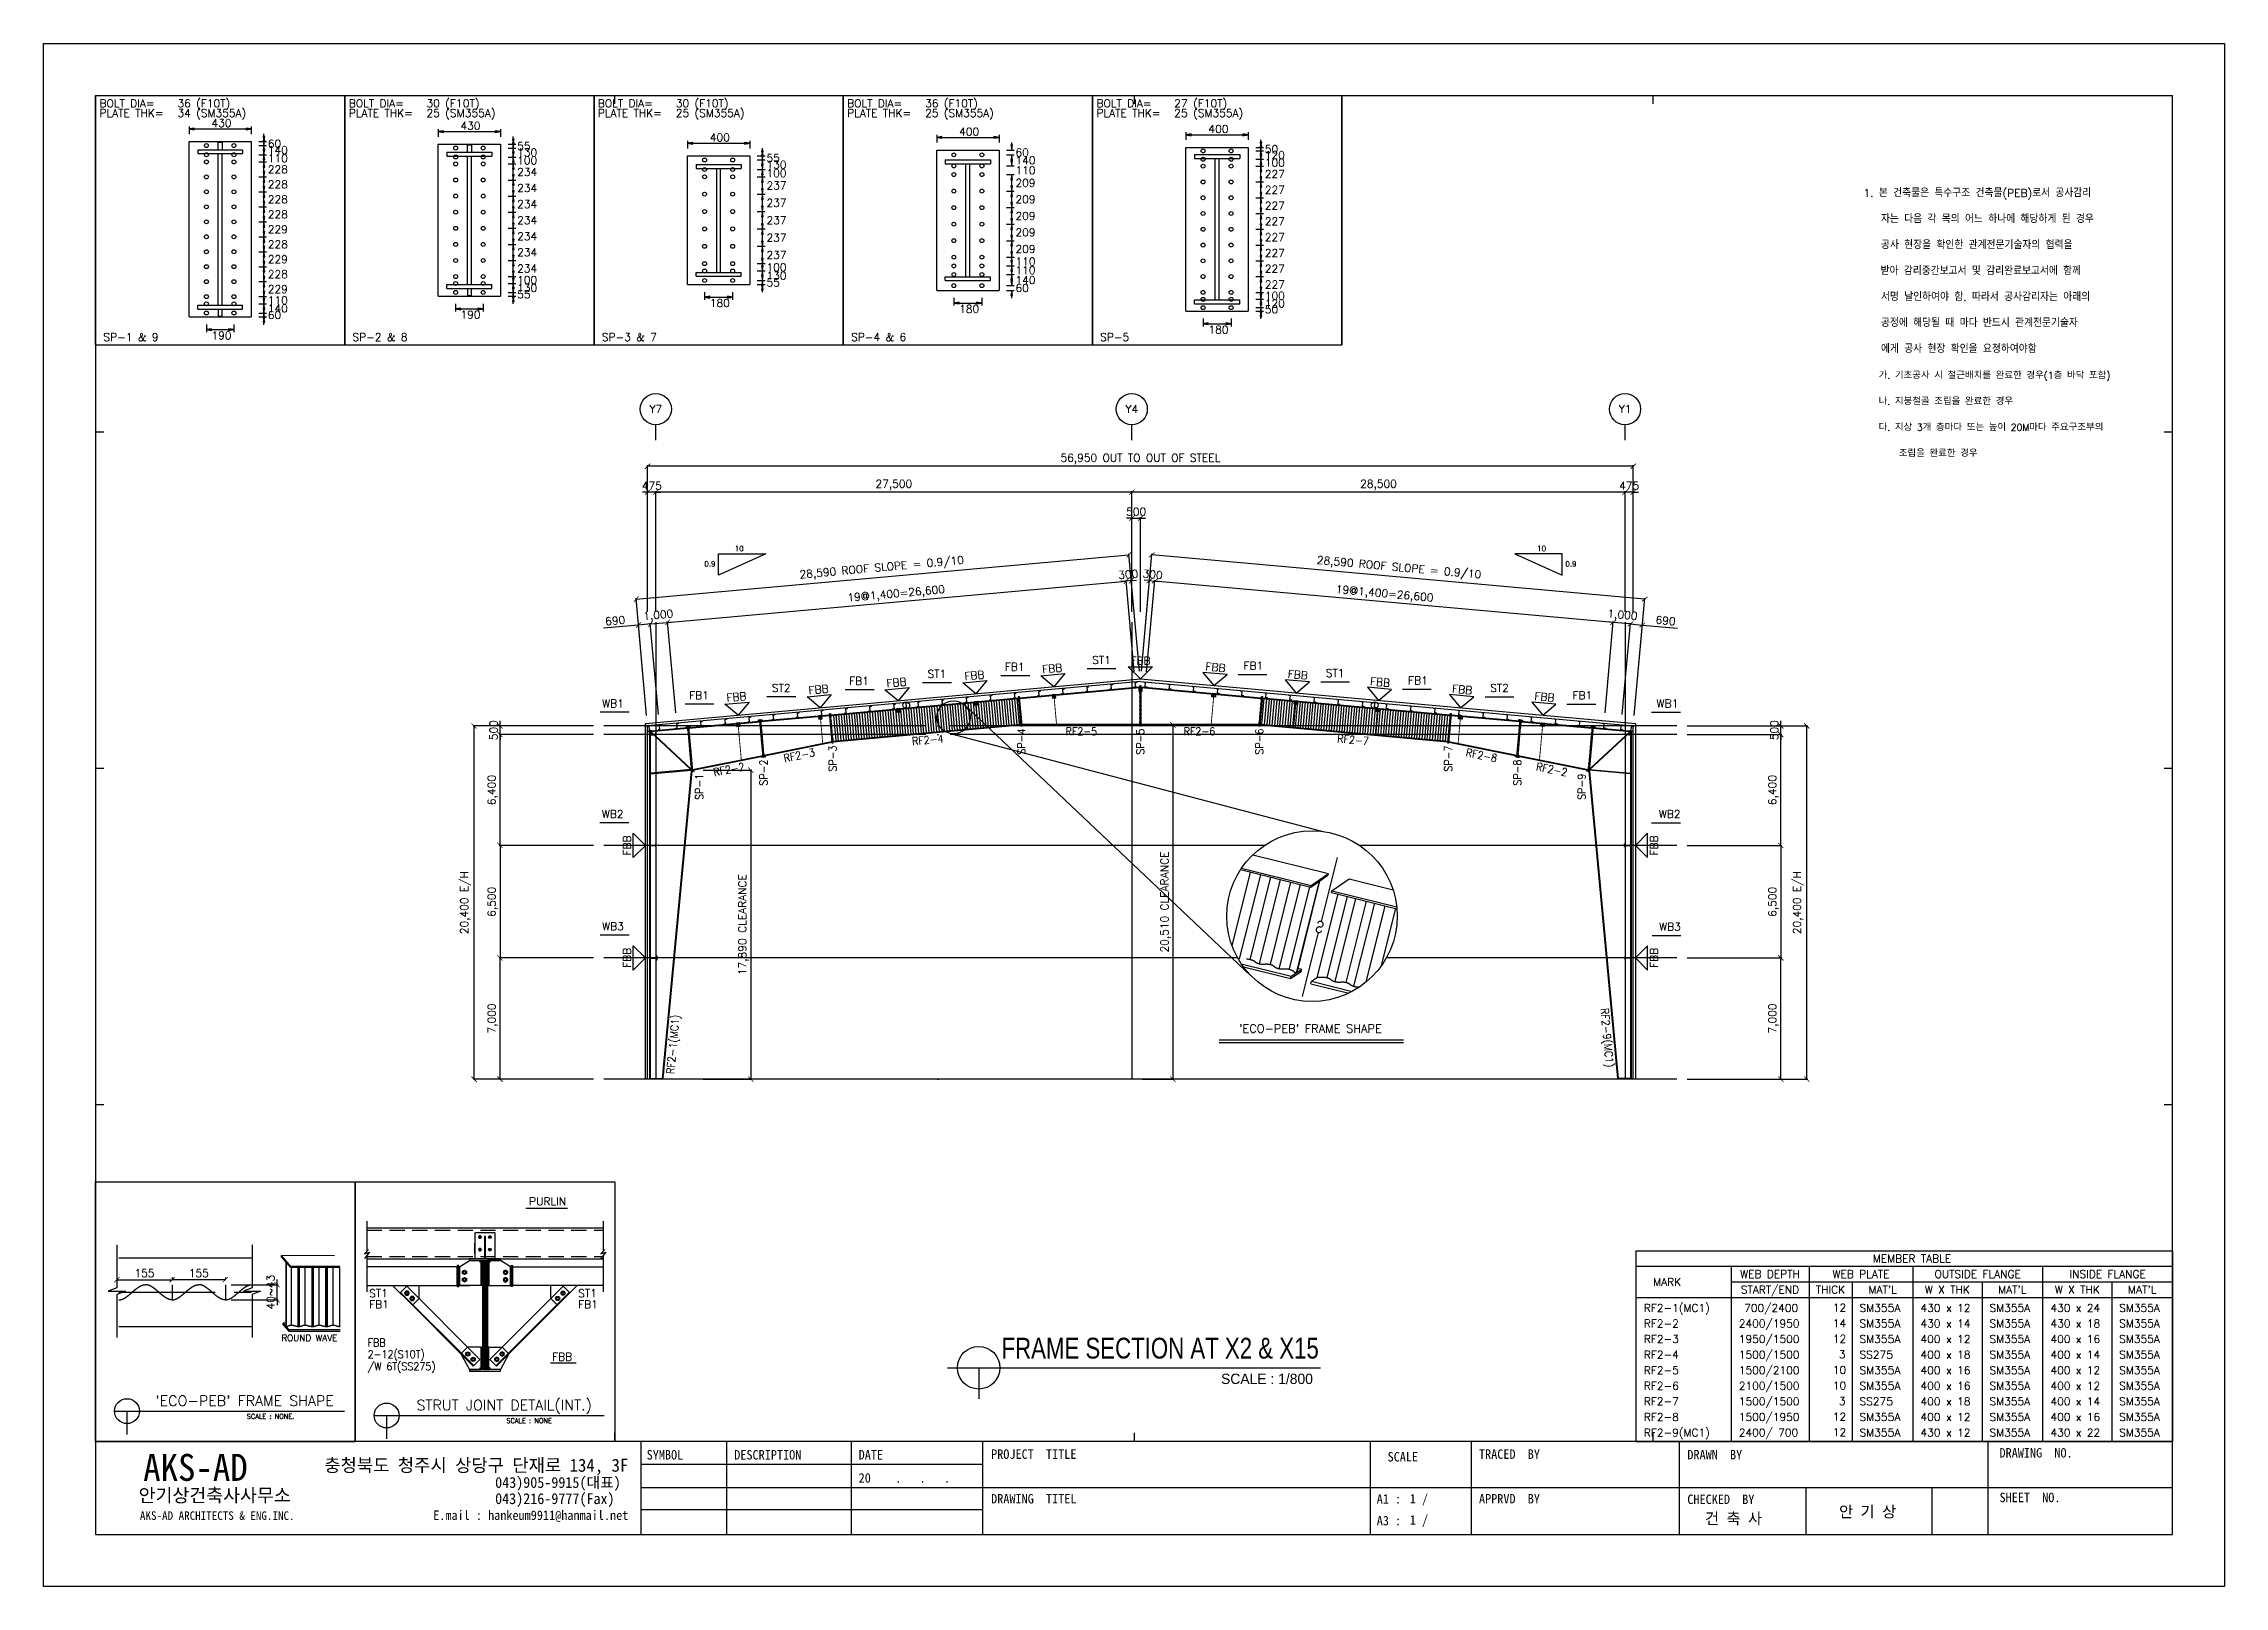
# Model space of a CAD drawing. Header units: metres. Extents: x -297536 to 1852864, y -630451 to -422551.
# Drawn here: x 1592464 to 1718464, y -511651 to -422551 of the extents above; entities that cross this region are included whole.
import ezdxf
from ezdxf.enums import TextEntityAlignment as Align

# ---------------------------------------------------------------- set-up
doc = ezdxf.new("R2010")
doc.units = ezdxf.units.M
doc.header["$LTSCALE"] = 700
for name, pattern in [('CEN', [62, 60, -1, 0, -1]), ('CENTER', [50.8, 31.75, -6.35, 6.35, -6.35]), ('CONTIN', [0]), ('HIDDEN', [0.375, 0.25, -0.125]), ('XKITLINE00', [0])]:
    doc.linetypes.add(name, pattern=pattern)
for name, color, linetype in [('1', 1, 'CENTER'), ('10', 10, 'CONTIN'), ('11', 7, 'CONTIN'), ('14', 7, 'CONTIN'), ('2', 2, 'Continuous'), ('26', 7, 'CONTIN'), ('3', 3, 'CONTIN'), ('5C', 3, 'Continuous'), ('beam', 7, 'Continuous'), ('bl', 3, 'Continuous'), ('CEN', 152, 'CEN'), ('con', 2, 'Continuous'), ('DIM', 7, 'Continuous'), ('HID', 251, 'Continuous'), ('MAIN', 1, 'Continuous'), ('sec', 4, 'Continuous'), ('SYM', 7, 'Continuous'), ('TEX', 3, 'Continuous'), ('TIT', 2, 'Continuous'), ('된장공장-1$0$FORM', 2, 'Continuous'), ('된장공장-1$0$WID', 4, 'Continuous')]:
    doc.layers.add(name, color=color, linetype=linetype)
doc.styles.add('HGTXT', font='romans.shx', dxfattribs={"bigfont": 'WHGTXT.shx'})
doc.styles.add('SIMPLEX', font='SIMPLEX')
doc.styles.add('WHGTXT', font='romans.shx', dxfattribs={"bigfont": 'WHGTXT.shx'})
doc.styles.add('나눔바른고딕', font='')
doc.styles.add('된장공장-1$0$타이틀', font='GulimChe.ttf')
doc.styles.get('나눔바른고딕').set_extended_font_data('나눔바른고딕')
doc.dimstyles.new('KJ', dxfattribs={"dimscale": 700, "dimtxt": 1.5, "dimasz": 1, "dimexe": 0.18, "dimexo": 2, "dimgap": 0.5, "dimtad": 1, "dimdec": 0, "dimzin": 0, "dimdsep": 46, "dimlunit": 6, "dimtxsty": 'HGTXT', "dimblk": 'ARCHTICK', "dimcen": 0.09, "dimclrt": 3, "dimadec": 0, "dimazin": 0, "dimtfac": 1, "dimtdec": 0, "dimtix": 1, "dimtmove": 0, "dimatfit": 0, "dimldrblk": 'OBLIQUE', "dimfxl": 1, "dimtolj": 1, "dimtzin": 0, "dimarcsym": 0})

msp = doc.modelspace()

# ---------------------------------------------------------------- texts
at = {"color": 4, "style": '나눔바른고딕', "width": 0.8}
msp.add_text('FRAME SECTION AT X2 & X15', height=1200, dxfattribs=at).set_placement((1656975.3, -498493.1), align=Align.CENTER)
at = {"color": 4, "style": '나눔바른고딕'}
msp.add_text('SCALE : 1/800', height=600, dxfattribs=at).set_placement((1660493.8, -499965.4))
at = {"layer": '11', "style": 'SIMPLEX'}
for s, height, p in [('BOLT DIA=', 450.01, (1595689.2, -426225.9)), ('36 (F10T)', 450.01, (1600193, -426225.9)), ('BOLT DIA=', 450.01, (1610089.4, -426225.9)), ('30 (F10T)', 450.01, (1614593.2, -426225.9)), ('BOLT DIA=', 450.01, (1624489.6, -426225.9)), ('30 (F10T)', 450.01, (1628993.4, -426225.9)), ('BOLT DIA=', 450.01, (1638889.8, -426225.9)), ('36 (F10T)', 450.01, (1643393.6, -426225.9)), ('BOLT DIA=', 450.01, (1653289.9, -426225.9)), ('27 (F10T)', 450.01, (1657793.8, -426225.9)), ('PLATE THK=', 450.01, (1595689.2, -426788.4)), ('430', 450.01, (1602158, -427365.8)), ('PLATE THK=', 450.01, (1610089.4, -426788.4)), ('25 (SM355A)', 450.006, (1614593.2, -426788.4)), ('430', 450.01, (1616558.2, -427518.9)), ('PLATE THK=', 450.01, (1624489.6, -426788.4)), ('25 (SM355A)', 450.006, (1628993.4, -426788.4)), ('PLATE THK=', 450.01, (1638889.8, -426788.4)), ('25 (SM355A)', 450.006, (1643393.6, -426788.4)), ('PLATE THK=', 450.01, (1653289.9, -426788.4)), ('25 (SM355A)', 450.006, (1657793.8, -426788.4)), ('60', 450.01, (1605421.3, -428548.8)), ('55', 450.01, (1619821.5, -428697.8)), ('400', 450.01, (1630958.4, -428193.9)), ('400', 450.01, (1645358.6, -427856.4)), ('400', 450.01, (1659758.8, -427703.3)), ('228', 450.01, (1605421.3, -430040.4)), ('140', 450.01, (1605421.3, -428927.2)), ('110', 450.01, (1605421.3, -429400.1)), ('130', 450.01, (1619821.5, -429065.7)), ('100', 450.01, (1619821.5, -429523.1)), ('55', 450.01, (1634221.7, -429379.7)), ('130', 450.01, (1634221.7, -429770.8)), ('60', 450.01, (1648621.9, -429062.7)), ('140', 450.01, (1648621.9, -429518.8)), ('110', 450.01, (1648621.9, -430088.9)), ('50', 450.01, (1663022.1, -428872.9)), ('120', 450.01, (1663022.1, -429213.1)), ('100', 450.01, (1663022.1, -429653.4)), ('228', 450.01, (1605421.3, -430904.7)), ('234', 450.01, (1619821.5, -430186.9)), ('234', 450.01, (1619821.5, -431116.5)), ('237', 450.01, (1634221.7, -430970)), ('100', 450.01, (1634221.7, -430257.1)), ('209', 450.01, (1648621.9, -430816.8)), ('227', 450.01, (1663022.1, -430309.1)), ('227', 450.01, (1663022.1, -431220.1)), ('228', 450.01, (1605421.3, -431769.1)), ('234', 450.01, (1619821.5, -432046.2)), ('237', 450.01, (1634221.7, -431973)), ('209', 450.01, (1648621.9, -431771)), ('227', 450.01, (1663022.1, -432131.2)), ('228', 450.01, (1605421.3, -432633.4)), ('229', 450.01, (1605421.3, -433497.9)), ('234', 450.01, (1619821.5, -432975.9)), ('237', 450.01, (1634221.7, -432976.1)), ('209', 450.01, (1648621.9, -432725.1)), ('209', 450.01, (1648621.9, -433679.2)), ('227', 450.01, (1663022.1, -433042.3)), ('228', 450.01, (1605421.3, -434362.2)), ('234', 450.01, (1619821.5, -433905.5)), ('234', 450.01, (1619821.5, -434835.1)), ('237', 450.01, (1634221.7, -433979)), ('237', 450.01, (1634221.7, -434981.9)), ('209', 450.01, (1648621.9, -434633.4)), ('227', 450.01, (1663022.1, -433953.4)), ('227', 450.01, (1663022.1, -434864.4)), ('229', 450.01, (1605421.3, -435226.6)), ('228', 450.01, (1605421.3, -436090.9)), ('234', 450.01, (1619821.5, -435764.9)), ('100', 450.01, (1634221.7, -435694.8)), ('130', 450.01, (1634221.7, -436181.1)), ('110', 450.01, (1648621.9, -435361.3)), ('110', 450.01, (1648621.9, -435863)), ('227', 450.01, (1663022.1, -435775.4)), ('229', 450.01, (1605421.3, -436955.3)), ('110', 450.01, (1605421.3, -437595.7)), ('55', 450.01, (1619821.5, -437254.1)), ('100', 450.01, (1619821.5, -436428.8)), ('130', 450.01, (1619821.5, -436886.2)), ('55', 450.01, (1634221.7, -436572.2)), ('60', 450.01, (1648621.9, -436889.2)), ('140', 450.01, (1648621.9, -436433.1)), ('227', 450.01, (1663022.1, -436686.6)), ('100', 450.01, (1663022.1, -437342.4)), ('60', 450.01, (1605421.3, -438447)), ('140', 450.01, (1605421.3, -438068.6)), ('190', 450.01, (1616558.2, -438433)), ('180', 450.01, (1630958.4, -437758)), ('180', 450.01, (1645358.6, -438095.5)), ('50', 450.01, (1663022.1, -438122.9)), ('120', 450.01, (1663022.1, -437782.7)), ('SP-1 & 9', 450.01, (1595914.2, -439726)), ('190', 450.01, (1602158, -439630)), ('SP-2 & 8', 450.01, (1610314.4, -439726)), ('SP-3 & 7', 450.01, (1624714.6, -439726)), ('SP-4 & 6', 450.01, (1639114.8, -439726)), ('SP-5', 450.01, (1653514.9, -439726)), ('180', 450.01, (1659758.8, -439292.5))]:
    msp.add_text(s, height=height, dxfattribs=at).set_placement(p)
at = {"layer": '11', "color": 7, "style": 'SIMPLEX'}
msp.add_text('34 (SM355A)', height=450.006, dxfattribs=at).set_placement((1600193, -426788.4))
at = {"layer": '14', "color": 7, "style": 'SIMPLEX'}
for s, p in [('MEMBER TABLE', (1700414.2, -492716.9)), ('WEB PLATE', (1697464.2, -493616.9)), ('OUTSIDE FLANGE', (1704214.2, -493616.9)), ('THICK', (1695714.2, -494516.9)), ("MAT'L", (1698714.2, -494516.9)), ('W X THK', (1702464.2, -494516.9)), ("MAT'L", (1706214.2, -494516.9)), ('W X THK', (1709964.2, -494516.9))]:
    msp.add_text(s, height=450, dxfattribs=at).set_placement(p, align=Align.MIDDLE_CENTER)
at = {"layer": '14', "style": 'SIMPLEX'}
for s, p in [('MARK', (1686264.2, -494066.9)), ('WEB DEPTH', (1692214.2, -493616.9)), ('INSIDE FLANGE', (1711714.2, -493616.9)), ('START/END', (1692214.2, -494516.9)), ("MAT'L", (1713714.2, -494516.9))]:
    msp.add_text(s, height=450, dxfattribs=at).set_placement(p, align=Align.MIDDLE_CENTER)
at = {"layer": '26', "color": 7, "style": 'SIMPLEX'}
for s, p in [('RF2-1(MC1)', (1684914.2, -495929.4)), (' 700/2400', (1690414.2, -495929.4)), ('SM355A', (1697389.2, -495929.4)), ('SM355A', (1697389.2, -496829.4)), ('430 x 12', (1700914.2, -495929.4)), ('430 x 14', (1700914.2, -496829.4)), ('SM355A', (1704889.2, -495929.4)), ('SM355A', (1704889.2, -496829.4)), ('430 x 24', (1708414.2, -495929.4)), ('430 x 18', (1708414.2, -496829.4)), ('RF2-3', (1684914.2, -497729.4)), ('SM355A', (1697389.2, -497729.4)), ('400 x 12', (1700914.2, -497729.4)), ('SM355A', (1704889.2, -497729.4)), ('400 x 16', (1708414.2, -497729.4)), ('RF2-4', (1684914.2, -498629.4)), ('RF2-5', (1684914.2, -499529.4)), ('SS275', (1697389.2, -498629.4)), ('SM355A', (1697389.2, -499529.4)), ('400 x 18', (1700914.2, -498629.4)), ('400 x 16', (1700914.2, -499529.4)), ('SM355A', (1704889.2, -498629.4)), ('SM355A', (1704889.2, -499529.4)), ('400 x 14', (1708414.2, -498629.4)), ('400 x 12', (1708414.2, -499529.4)), ('RF2-6', (1684914.2, -500429.4)), ('SM355A', (1697389.2, -500429.4)), ('400 x 16', (1700914.2, -500429.4)), ('SM355A', (1704889.2, -500429.4)), ('400 x 12', (1708414.2, -500429.4)), ('RF2-7', (1684914.2, -501329.4)), ('SS275', (1697389.2, -501329.4)), ('400 x 18', (1700914.2, -501329.4)), ('SM355A', (1704889.2, -501329.4)), ('400 x 14', (1708414.2, -501329.4)), ('RF2-8', (1684914.2, -502229.4)), ('RF2-9(MC1)', (1684914.2, -503129.4)), ('SM355A', (1697389.2, -502229.4)), ('SM355A', (1697389.2, -503129.4)), ('400 x 12', (1700914.2, -502229.4)), ('430 x 12', (1700914.2, -503129.4)), ('SM355A', (1704889.2, -502229.4)), ('SM355A', (1704889.2, -503129.4)), ('400 x 16', (1708414.2, -502229.4)), ('430 x 22', (1708414.2, -503129.4))]:
    msp.add_text(s, height=450, dxfattribs=at).set_placement(p, align=Align.BOTTOM_LEFT)
at = {"layer": '26', "style": 'SIMPLEX'}
for s, p in [('RF2-2', (1684914.2, -496829.4)), ('2400/1950', (1690414.2, -496829.4)), ('SM355A', (1712389.2, -495929.4)), ('SM355A', (1712389.2, -496829.4)), ('1950/1500', (1690414.2, -497729.4)), ('SM355A', (1712389.2, -497729.4)), ('1500/1500', (1690414.2, -498629.4)), ('1500/2100', (1690414.2, -499529.4)), ('SM355A', (1712389.2, -498629.4)), ('SM355A', (1712389.2, -499529.4)), ('2100/1500', (1690414.2, -500429.4)), ('SM355A', (1712389.2, -500429.4)), ('1500/1500', (1690414.2, -501329.4)), ('SM355A', (1712389.2, -501329.4)), ('2400/ 700', (1690414.2, -503129.4)), ('1500/1950', (1690414.2, -502229.4)), ('SM355A', (1712389.2, -502229.4)), ('SM355A', (1712389.2, -503129.4))]:
    msp.add_text(s, height=450, dxfattribs=at).set_placement(p, align=Align.BOTTOM_LEFT)
at = {"layer": '26', "color": 7, "style": 'SIMPLEX'}
for s, p in [('   12', (1695714.2, -495554.4)), ('   14', (1695714.2, -496454.4)), ('   12', (1695714.2, -497354.4)), ('   10', (1695714.2, -499154.4)), ('    3', (1695714.2, -498254.4)), ('   10', (1695714.2, -500054.4)), ('    3', (1695714.2, -500954.4)), ('   12', (1695714.2, -501854.4)), ('   12', (1695714.2, -502754.4))]:
    msp.add_text(s, height=450, dxfattribs=at).set_placement(p, align=Align.MIDDLE_CENTER)
at = {"layer": '3', "style": 'SIMPLEX'}
for rotation, p in [(5.142765, (1650771.5, -458996.4)), (354.857235, (1660147.2, -458928.9)), (5.142765, (1637271.5, -460211.4)), (5.142765, (1641771.5, -459806.4)), (5.142765, (1646271.5, -459401.4)), (354.857235, (1664897.2, -459356.4)), (354.857235, (1669647.2, -459783.9)), (354.857235, (1674397.2, -460211.4)), (5.142765, (1632521.5, -460638.9)), (354.857235, (1679147.2, -460638.9)), (90, (1626533, -468858.2)), (90, (1626533, -475358.2))]:
    msp.add_text('FBB', height=450, rotation=rotation, dxfattribs=at).set_placement(p, align=Align.BOTTOM_CENTER)
msp.add_text('FBB', height=450, dxfattribs=at).set_placement((1655834.3, -458543.5), align=Align.BOTTOM_CENTER)
for p in [(1685285.6, -468858.2), (1685285.6, -475358.2)]:
    msp.add_text('FBB', height=450, rotation=90, dxfattribs=at).set_placement(p, align=Align.TOP_CENTER)
at = {"layer": 'TEX', "color": 3, "style": 'WHGTXT'}
for s, height, p in [('1. 본 건축물은 특수구조 건축물(PEB)로서 공사감리', 450, (1697616.1, -431404.1)), ('   자는 다음 각 목의 어느 하나에 해당하게 된 경우', 450, (1697616.1, -432904.1)), ('   공사 현장을 확인한 관계전문기술자의 협력을 ', 450, (1697616.1, -434404.1)), ('   받아 감리중간보고서 및 감리완료보고서에 함께', 450, (1697594.3, -435904.1)), ('   서명 날인하여야 함. 따라서 공사감리자는 아래의 ', 450, (1697616.1, -437404.1)), ('   공정에 해당될 때 마다 반드시 관계전문기술자', 450, (1697616.1, -438904.1)), ('   에게 공사 현장 확인을 요청하여야함', 450, (1697616.1, -440404.1)), ('   가. 기초공사 시 철근배치를 완료한 경우(1층 바닥 포함)', 390, (1697616.1, -441904.1)), ('   나. 지붕철골 조립을 완료한 경우', 390, (1697616.1, -443404.1)), ('   다. 지상 3개 층마다 또는 높이 20M마다 주요구조부의 ', 390, (1697616.1, -444904.1)), ('       조립을 완료한 경우', 390, (1697616.1, -446404.1))]:
    msp.add_text(s, height=height, dxfattribs=at).set_placement(p)
at = {"layer": 'TEX', "style": 'WHGTXT'}
for s, p in [('Y7', (1627834.3, -443658.2)), ('Y4', (1655334.3, -443658.2)), ('Y1', (1683834.3, -443658.2))]:
    msp.add_text(s, height=450, dxfattribs=at).set_placement(p, align=Align.MIDDLE)
at = {"layer": 'TEX'}
for s, height, style, p in [('10', 300, 'HGTXT', (1632653.5, -451858.3)), ('10', 300, 'HGTXT', (1679015.1, -451858.3)), ('0.9', 300, 'HGTXT', (1630960.7, -452741.4)), ('0.9', 300, 'HGTXT', (1680707.9, -452741.4)), ("'ECO-PEB' FRAME SHAPE", 600, 'WHGTXT', (1604073.4, -501231.3)), ('STRUT JOINT DETAIL(INT.)', 600, 'WHGTXT', (1619073.4, -501482.5))]:
    msp.add_text(s, height=height, dxfattribs=dict(at, style=style)).set_placement(p, align=Align.CENTER)
at = {"layer": 'TEX', "color": 3, "style": 'WHGTXT'}
for s, p in [('FB1', (1649142.8, -458904)), ('ST1', (1654117.5, -458506.2)), ('FB1', (1662933, -458836.5)), ('ST2', (1635618, -460121.3)), ('FB1', (1640142.9, -459714)), ('ST1', (1644617.9, -459311.2)), ('ST1', (1667622.2, -459266.2)), ('FB1', (1672433, -459691.5)), ('ST2', (1677122.2, -460121.3)), ('WB1', (1625996.3, -461020.2)), ('FB1', (1630892.9, -460546.5)), ('FB1', (1681933, -460546.5)), ('WB1', (1686915.2, -461020.2)), ('WB2', (1625971.3, -467407.7)), ('WB2', (1687043.7, -467407.7)), ('WB3', (1625996.3, -473895.2)), ('WB3', (1687068.7, -473907.7))]:
    msp.add_text(s, height=450, dxfattribs=at).set_placement(p, align=Align.BOTTOM_RIGHT)
at = {"layer": 'TEX', "color": 3, "style": 'WHGTXT', "width": 0.9}
for s, p in [('SP-4', (1648957.7, -462105.5)), ('SP-5', (1655834.3, -462108.2)), ('SP-6', (1662710.9, -462105.5)), ('SP-3', (1638051.1, -463087.1)), ('SP-7', (1673617.4, -463087.1)), ('SP-2', (1634057.7, -463898.3)), ('SP-8', (1677610.8, -463898.3))]:
    msp.add_text(s, height=450, rotation=90, dxfattribs=at).set_placement(p, align=Align.MIDDLE_RIGHT)
for s, rotation, p in [('RF2-5', 359.999951, (1652422.9, -462045.7)), ('RF2-6', 0.000049, (1659245.8, -462045.7)), ('RF2-3', 11.483056, (1636078.7, -463433.1)), ('RF2-4', 5.14286, (1643528.6, -462536.5)), ('RF2-7', 354.857131, (1668140, -462536.5)), ('RF2-8', 348.516981, (1675589.9, -463433.1)), ('RF2-2', 11.281633, (1632018.6, -464250.4)), ('RF2-2', 348.718518, (1679650, -464250.4))]:
    msp.add_text(s, height=450, rotation=rotation, dxfattribs=at).set_placement(p, align=Align.TOP_CENTER)
for s, p in [('SP-1', (1630118.9, -464718.2)), ('SP-9', (1681099.7, -464718.2))]:
    msp.add_text(s, height=450, rotation=90, dxfattribs=at).set_placement(p, align=Align.TOP_RIGHT)
for s, rotation, p in [('RF2-1(MC1)', 84.633275, (1628441.7, -482035.5)), ('RF2-9(MC1)', 275.366725, (1682869.8, -478233.6))]:
    msp.add_text(s, height=450, rotation=rotation, dxfattribs=at).set_placement(p, align=Align.TOP_LEFT)
at = {"layer": 'TEX', "style": 'HGTXT'}
for s, height, p in [("'ECO-PEB' FRAME SHAPE", 480, (1665653.4, -479434.2)), ('ROUND WAVE', 372.14, (1607819.8, -497301))]:
    msp.add_text(s, height=height, dxfattribs=at).set_placement(p, align=Align.MIDDLE_CENTER)
at = {"layer": 'TEX', "style": 'WHGTXT'}
for s, rotation, p in [('PURLIN', 359.999975, (1620508.3, -489643.8)), ('ST1', 0.000025, (1611268.7, -494945.2)), ('FB1', 0.000025, (1611268.7, -495586)), ('ST1', 359.999975, (1623355.8, -494945.2)), ('FB1', 359.999975, (1623355.8, -495586)), ('FBB', 359.999975, (1621848.8, -498617.5))]:
    msp.add_text(s, height=450, rotation=rotation, dxfattribs=at).set_placement(p)
at = {"layer": 'TEX', "style": 'WHGTXT', "width": 0.9}
for s, p in [('FBB', (1611188.5, -497793.8)), ('/W 6T(SS275)', (1611188.5, -499173.9)), ('2-12(S10T)', (1611188.5, -498469.5))]:
    msp.add_text(s, height=450, rotation=359.999975, dxfattribs=at).set_placement(p)
at = {"layer": 'TEX', "style": 'WHGTXT'}
msp.add_text('SCALE : NONE.', height=275.2, rotation=0.000001, dxfattribs=at).set_placement((1604205.6, -501831.3), align=Align.MIDDLE_LEFT)
msp.add_text('SCALE : NONE', height=275.2, dxfattribs=at).set_placement((1619205.6, -502082.5), align=Align.MIDDLE_LEFT)

# ---------------------------------------------------------------- blocks, each defined once
blk = doc.blocks.new('_ArchTick')
at = {"color": 0, "linetype": 'ByBlock', "const_width": 0.15}
blk.add_lwpolyline([(-0.5, -0.5), (0.5, 0.5)], dxfattribs=at)
blk = doc.blocks.new('*D756')
at = {"layer": 'Defpoints', "color": 0, "transparency": 16777216}
for p in [(1683834, -448458), (1683834, -455958), (1684309, -455958)]:
    blk.add_point(p, dxfattribs=at)
at = {"layer": 'DIM', "color": 0, "lineweight": -2, "transparency": 16777216}
for p, q in [((1683834, -448458), (1683534, -448458)), ((1683834, -455358), (1683834, -448404)), ((1684309, -448458), (1683834, -448458)), ((1684309, -455358), (1684309, -448404)), ((1684309, -448458), (1684609, -448458))]:
    blk.add_line(p, q, dxfattribs=at)
at = {"layer": 'DIM', "color": 0, "lineweight": -2, "transparency": 16777216, "xscale": 300, "yscale": 300, "zscale": 300}
blk.add_blockref('_ArchTick', (1683834, -448458), dxfattribs=at)
at = {"layer": 'DIM', "color": 0, "lineweight": -2, "transparency": 16777216, "xscale": 300, "yscale": 300, "zscale": 300, "rotation": 180}
blk.add_blockref('_ArchTick', (1684309, -448458), dxfattribs=at)
at = {"layer": 'DIM', "color": 3, "transparency": 16777216, "insert": (1684072, -448083), "char_height": 450, "attachment_point": 5, "style": 'HGTXT'}
blk.add_mtext('\\A1;475', dxfattribs=at)
blk = doc.blocks.new('_Oblique')
at = {"color": 0, "linetype": 'ByBlock', "lineweight": -2}
blk.add_line((-0.5, -0.5), (0.5, 0.5), dxfattribs=at)
blk = doc.blocks.new('*D757')
at = {"layer": 'Defpoints', "color": 0, "transparency": 16777216}
for p in [(1655334, -448458), (1655334, -455958), (1683834, -455958)]:
    blk.add_point(p, dxfattribs=at)
at = {"layer": 'DIM', "color": 0, "lineweight": -2, "transparency": 16777216}
for p, q in [((1655334, -455358), (1655334, -448404)), ((1683834, -448458), (1655334, -448458)), ((1683834, -455358), (1683834, -448404))]:
    blk.add_line(p, q, dxfattribs=at)
at = {"layer": 'DIM', "color": 0, "lineweight": -2, "transparency": 16777216, "xscale": 300, "yscale": 300, "zscale": 300, "rotation": 180}
blk.add_blockref('_ArchTick', (1655334, -448458), dxfattribs=at)
at = {"layer": 'DIM', "color": 0, "lineweight": -2, "transparency": 16777216, "xscale": 300, "yscale": 300, "zscale": 300}
blk.add_blockref('_ArchTick', (1683834, -448458), dxfattribs=at)
at = {"layer": 'DIM', "color": 3, "transparency": 16777216, "insert": (1669584, -448040), "char_height": 450, "attachment_point": 5, "style": 'HGTXT'}
blk.add_mtext('\\A1;28,500', dxfattribs=at)
blk = doc.blocks.new('*D758')
at = {"layer": 'Defpoints', "color": 0, "transparency": 16777216}
for p in [(1627834, -448458), (1627834, -455958), (1655334, -455958)]:
    blk.add_point(p, dxfattribs=at)
at = {"layer": 'DIM', "color": 0, "lineweight": -2, "transparency": 16777216}
for p, q in [((1627834, -455358), (1627834, -448404)), ((1655334, -448458), (1627834, -448458)), ((1655334, -455358), (1655334, -448404))]:
    blk.add_line(p, q, dxfattribs=at)
at = {"layer": 'DIM', "color": 0, "lineweight": -2, "transparency": 16777216, "xscale": 300, "yscale": 300, "zscale": 300, "rotation": 180}
blk.add_blockref('_ArchTick', (1627834, -448458), dxfattribs=at)
at = {"layer": 'DIM', "color": 0, "lineweight": -2, "transparency": 16777216, "xscale": 300, "yscale": 300, "zscale": 300}
blk.add_blockref('_ArchTick', (1655334, -448458), dxfattribs=at)
at = {"layer": 'DIM', "color": 3, "transparency": 16777216, "insert": (1641584, -448040), "char_height": 450, "attachment_point": 5, "style": 'HGTXT'}
blk.add_mtext('\\A1;27,500', dxfattribs=at)
blk = doc.blocks.new('*D759')
at = {"layer": 'Defpoints', "color": 0, "transparency": 16777216}
for p in [(1627359, -448458), (1627359, -455958), (1627834, -455958)]:
    blk.add_point(p, dxfattribs=at)
at = {"layer": 'DIM', "color": 0, "lineweight": -2, "transparency": 16777216}
for p, q in [((1627359, -448458), (1627059, -448458)), ((1627359, -455358), (1627359, -448404)), ((1627834, -448458), (1627359, -448458)), ((1627834, -455358), (1627834, -448404)), ((1627834, -448458), (1628134, -448458))]:
    blk.add_line(p, q, dxfattribs=at)
at = {"layer": 'DIM', "color": 0, "lineweight": -2, "transparency": 16777216, "xscale": 300, "yscale": 300, "zscale": 300}
blk.add_blockref('_ArchTick', (1627359, -448458), dxfattribs=at)
at = {"layer": 'DIM', "color": 0, "lineweight": -2, "transparency": 16777216, "xscale": 300, "yscale": 300, "zscale": 300, "rotation": 180}
blk.add_blockref('_ArchTick', (1627834, -448458), dxfattribs=at)
at = {"layer": 'DIM', "color": 3, "transparency": 16777216, "insert": (1627597, -448083), "char_height": 450, "attachment_point": 5, "style": 'HGTXT'}
blk.add_mtext('\\A1;475', dxfattribs=at)
blk = doc.blocks.new('*D760')
at = {"layer": 'Defpoints', "color": 0, "transparency": 16777216}
for p in [(1627359, -446958), (1627359, -455958), (1684309, -455958)]:
    blk.add_point(p, dxfattribs=at)
at = {"layer": 'DIM', "color": 0, "lineweight": -2, "transparency": 16777216}
for p, q in [((1627359, -455358), (1627359, -446904)), ((1684309, -446958), (1627359, -446958)), ((1684309, -455358), (1684309, -446904))]:
    blk.add_line(p, q, dxfattribs=at)
at = {"layer": 'DIM', "color": 0, "lineweight": -2, "transparency": 16777216, "xscale": 300, "yscale": 300, "zscale": 300, "rotation": 180}
blk.add_blockref('_ArchTick', (1627359, -446958), dxfattribs=at)
at = {"layer": 'DIM', "color": 0, "lineweight": -2, "transparency": 16777216, "xscale": 300, "yscale": 300, "zscale": 300}
blk.add_blockref('_ArchTick', (1684309, -446958), dxfattribs=at)
at = {"layer": 'DIM', "color": 3, "transparency": 16777216, "insert": (1655834, -446540), "char_height": 450, "attachment_point": 5, "style": 'HGTXT'}
blk.add_mtext('\\A1;\\A1;56,950 OUT TO OUT OF STEEL', dxfattribs=at)
blk = doc.blocks.new('*D761')
at = {"layer": 'Defpoints', "color": 0, "transparency": 16777216}
for p in [(1686834, -475358), (1692834, -475358), (1686834, -482358)]:
    blk.add_point(p, dxfattribs=at)
at = {"layer": 'DIM', "color": 0, "lineweight": -2, "transparency": 16777216}
for p, q in [((1687434, -475358), (1692888, -475358)), ((1692834, -482358), (1692834, -475358)), ((1687434, -482358), (1692888, -482358))]:
    blk.add_line(p, q, dxfattribs=at)
at = {"layer": 'DIM', "color": 0, "lineweight": -2, "transparency": 16777216, "xscale": 300, "yscale": 300, "zscale": 300}
for p, rotation in [((1692834, -475358), 90), ((1692834, -482358), 270)]:
    blk.add_blockref('_ArchTick', p, dxfattribs=dict(at, rotation=rotation))
at = {"layer": 'DIM', "color": 3, "transparency": 16777216, "insert": (1692416, -478858), "char_height": 450, "attachment_point": 5, "rotation": 90, "style": 'HGTXT'}
blk.add_mtext('\\A1;7,000', dxfattribs=at)
blk = doc.blocks.new('*D762')
at = {"layer": 'Defpoints', "color": 0, "transparency": 16777216}
for p in [(1686834, -461958), (1694334, -461958), (1686834, -482358)]:
    blk.add_point(p, dxfattribs=at)
at = {"layer": 'DIM', "color": 0, "lineweight": -2, "transparency": 16777216}
for p, q in [((1687434, -461958), (1694388, -461958)), ((1694334, -482358), (1694334, -461958)), ((1687434, -482358), (1694388, -482358))]:
    blk.add_line(p, q, dxfattribs=at)
at = {"layer": 'DIM', "color": 0, "lineweight": -2, "transparency": 16777216, "xscale": 300, "yscale": 300, "zscale": 300}
for p, rotation in [((1694334, -461958), 90), ((1694334, -482358), 270)]:
    blk.add_blockref('_ArchTick', p, dxfattribs=dict(at, rotation=rotation))
at = {"layer": 'DIM', "color": 3, "transparency": 16777216, "insert": (1693841, -472158), "char_height": 450, "attachment_point": 5, "rotation": 90, "style": 'HGTXT'}
blk.add_mtext('\\A1;20,400 E/H', dxfattribs=at)
blk = doc.blocks.new('*D763')
at = {"layer": 'Defpoints', "color": 0, "transparency": 16777216}
for p in [(1686834, -468858), (1686834, -475358), (1692834, -475358)]:
    blk.add_point(p, dxfattribs=at)
at = {"layer": 'DIM', "color": 0, "lineweight": -2, "transparency": 16777216}
for p, q in [((1687434, -468858), (1692888, -468858)), ((1692834, -468858), (1692834, -475358)), ((1687434, -475358), (1692888, -475358))]:
    blk.add_line(p, q, dxfattribs=at)
at = {"layer": 'DIM', "color": 0, "lineweight": -2, "transparency": 16777216, "xscale": 300, "yscale": 300, "zscale": 300}
for p, rotation in [((1692834, -468858), 90), ((1692834, -475358), 270)]:
    blk.add_blockref('_ArchTick', p, dxfattribs=dict(at, rotation=rotation))
at = {"layer": 'DIM', "color": 3, "transparency": 16777216, "insert": (1692416, -472108), "char_height": 450, "attachment_point": 5, "rotation": 90, "style": 'HGTXT'}
blk.add_mtext('\\A1;6,500', dxfattribs=at)
blk = doc.blocks.new('*D764')
at = {"layer": 'Defpoints', "color": 0, "transparency": 16777216}
for p in [(1686834, -462458), (1692834, -462458), (1686834, -468858)]:
    blk.add_point(p, dxfattribs=at)
at = {"layer": 'DIM', "color": 0, "lineweight": -2, "transparency": 16777216}
for p, q in [((1687434, -462458), (1692888, -462458)), ((1692834, -468858), (1692834, -462458)), ((1687434, -468858), (1692888, -468858))]:
    blk.add_line(p, q, dxfattribs=at)
at = {"layer": 'DIM', "color": 0, "lineweight": -2, "transparency": 16777216, "xscale": 300, "yscale": 300, "zscale": 300}
for p, rotation in [((1692834, -462458), 90), ((1692834, -468858), 270)]:
    blk.add_blockref('_ArchTick', p, dxfattribs=dict(at, rotation=rotation))
at = {"layer": 'DIM', "color": 3, "transparency": 16777216, "insert": (1692416, -465658), "char_height": 450, "attachment_point": 5, "rotation": 90, "style": 'HGTXT'}
blk.add_mtext('\\A1;6,400', dxfattribs=at)
blk = doc.blocks.new('*D765')
at = {"layer": 'Defpoints', "color": 0, "transparency": 16777216}
for p in [(1618834, -475358), (1624834, -475358), (1624834, -482358)]:
    blk.add_point(p, dxfattribs=at)
at = {"layer": 'DIM', "color": 0, "lineweight": -2, "transparency": 16777216}
for p, q in [((1624234, -475358), (1618780, -475358)), ((1618834, -482358), (1618834, -475358)), ((1624234, -482358), (1618780, -482358))]:
    blk.add_line(p, q, dxfattribs=at)
at = {"layer": 'DIM', "color": 0, "lineweight": -2, "transparency": 16777216, "xscale": 300, "yscale": 300, "zscale": 300}
for p, rotation in [((1618834, -475358), 90), ((1618834, -482358), 270)]:
    blk.add_blockref('_ArchTick', p, dxfattribs=dict(at, rotation=rotation))
at = {"layer": 'DIM', "color": 3, "transparency": 16777216, "insert": (1618416, -478858), "char_height": 450, "attachment_point": 5, "rotation": 90, "style": 'HGTXT'}
blk.add_mtext('\\A1;7,000', dxfattribs=at)
blk = doc.blocks.new('*D766')
at = {"layer": 'Defpoints', "color": 0, "transparency": 16777216}
for p in [(1617334, -461958), (1624834, -461958), (1624834, -482358)]:
    blk.add_point(p, dxfattribs=at)
at = {"layer": 'DIM', "color": 0, "lineweight": -2, "transparency": 16777216}
for p, q in [((1624234, -461958), (1617280, -461958)), ((1617334, -482358), (1617334, -461958)), ((1624234, -482358), (1617280, -482358))]:
    blk.add_line(p, q, dxfattribs=at)
at = {"layer": 'DIM', "color": 0, "lineweight": -2, "transparency": 16777216, "xscale": 300, "yscale": 300, "zscale": 300}
for p, rotation in [((1617334, -461958), 90), ((1617334, -482358), 270)]:
    blk.add_blockref('_ArchTick', p, dxfattribs=dict(at, rotation=rotation))
at = {"layer": 'DIM', "color": 3, "transparency": 16777216, "insert": (1616841, -472158), "char_height": 450, "attachment_point": 5, "rotation": 90, "style": 'HGTXT'}
blk.add_mtext('\\A1;20,400 E/H', dxfattribs=at)
blk = doc.blocks.new('*D767')
at = {"layer": 'Defpoints', "color": 0, "transparency": 16777216}
for p in [(1624834, -468858), (1618834, -475358), (1624834, -475358)]:
    blk.add_point(p, dxfattribs=at)
at = {"layer": 'DIM', "color": 0, "lineweight": -2, "transparency": 16777216}
for p, q in [((1624234, -468858), (1618780, -468858)), ((1618834, -468858), (1618834, -475358)), ((1624234, -475358), (1618780, -475358))]:
    blk.add_line(p, q, dxfattribs=at)
at = {"layer": 'DIM', "color": 0, "lineweight": -2, "transparency": 16777216, "xscale": 300, "yscale": 300, "zscale": 300}
for p, rotation in [((1618834, -468858), 90), ((1618834, -475358), 270)]:
    blk.add_blockref('_ArchTick', p, dxfattribs=dict(at, rotation=rotation))
at = {"layer": 'DIM', "color": 3, "transparency": 16777216, "insert": (1618416, -472108), "char_height": 450, "attachment_point": 5, "rotation": 90, "style": 'HGTXT'}
blk.add_mtext('\\A1;6,500', dxfattribs=at)
blk = doc.blocks.new('*D768')
at = {"layer": 'Defpoints', "color": 0, "transparency": 16777216}
for p in [(1618834, -462458), (1624834, -462458), (1624834, -468858)]:
    blk.add_point(p, dxfattribs=at)
at = {"layer": 'DIM', "color": 0, "lineweight": -2, "transparency": 16777216}
for p, q in [((1624234, -462458), (1618780, -462458)), ((1618834, -468858), (1618834, -462458)), ((1624234, -468858), (1618780, -468858))]:
    blk.add_line(p, q, dxfattribs=at)
at = {"layer": 'DIM', "color": 0, "lineweight": -2, "transparency": 16777216, "xscale": 300, "yscale": 300, "zscale": 300}
for p, rotation in [((1618834, -462458), 90), ((1618834, -468858), 270)]:
    blk.add_blockref('_ArchTick', p, dxfattribs=dict(at, rotation=rotation))
at = {"layer": 'DIM', "color": 3, "transparency": 16777216, "insert": (1618416, -465658), "char_height": 450, "attachment_point": 5, "rotation": 90, "style": 'HGTXT'}
blk.add_mtext('\\A1;6,400', dxfattribs=at)
blk = doc.blocks.new('ZCOL')
for p, q in [((10, 0), (0, 0)), ((0, 0), (0, -25)), ((10, -3), (10, 0)), ((-10, -25), (-10, -23)), ((0, -25), (-10, -25))]:
    blk.add_line(p, q)
blk = doc.blocks.new('*D884')
at = {"layer": 'Defpoints', "color": 0, "transparency": 16777216}
for p in [(1655011, -453592), (1655536, -459422), (1655834, -459395)]:
    blk.add_point(p, dxfattribs=at)
at = {"layer": 'DIM', "color": 0, "lineweight": -2, "transparency": 16777216}
for p, q in [((1655011, -453592), (1654712, -453619)), ((1655482, -458825), (1655006, -453538)), ((1655310, -453565), (1655011, -453592)), ((1655781, -458798), (1655305, -453512)), ((1655310, -453565), (1655608, -453538))]:
    blk.add_line(p, q, dxfattribs=at)
at = {"layer": 'DIM', "color": 0, "lineweight": -2, "transparency": 16777216, "xscale": 300, "yscale": 300, "zscale": 300}
for p, rotation in [((1655011, -453592), 5.142764557863361), ((1655310, -453565), 185.1427645578633)]:
    blk.add_blockref('_ArchTick', p, dxfattribs=dict(at, rotation=rotation))
at = {"layer": 'DIM', "color": 3, "transparency": 16777216, "insert": (1655127, -453205), "char_height": 450, "attachment_point": 5, "rotation": 5.14276, "style": 'HGTXT'}
blk.add_mtext('\\A1;300', dxfattribs=at)
blk = doc.blocks.new('*D778')
at = {"layer": 'Defpoints', "color": 0, "transparency": 16777216}
for p in [(1655011, -453592), (1655536, -459422), (1629043, -461807)]:
    blk.add_point(p, dxfattribs=at)
at = {"layer": 'DIM', "color": 0, "lineweight": -2, "transparency": 16777216}
for p, q in [((1628518, -455977), (1655011, -453592)), ((1655482, -458825), (1655006, -453538)), ((1628989, -461209), (1628513, -455923))]:
    blk.add_line(p, q, dxfattribs=at)
at = {"layer": 'DIM', "color": 0, "lineweight": -2, "transparency": 16777216, "xscale": 300, "yscale": 300, "zscale": 300}
for p, rotation in [((1655011, -453592), 5.142764556899424), ((1628518, -455977), 185.1427645568994)]:
    blk.add_blockref('_ArchTick', p, dxfattribs=dict(at, rotation=rotation))
at = {"layer": 'DIM', "color": 3, "transparency": 16777216, "insert": (1641727, -454368), "char_height": 450, "attachment_point": 5, "rotation": 5.14276, "style": 'HGTXT'}
blk.add_mtext('\\A1;19@1,400=26,600', dxfattribs=at)
blk = doc.blocks.new('*D779')
at = {"layer": 'Defpoints', "color": 0, "transparency": 16777216}
for p in [(1628518, -455977), (1628047, -461896), (1629043, -461807)]:
    blk.add_point(p, dxfattribs=at)
at = {"layer": 'DIM', "color": 0, "lineweight": -2, "transparency": 16777216}
for p, q in [((1627522, -456066), (1627223, -456093)), ((1627993, -461299), (1627517, -456012)), ((1627522, -456066), (1628518, -455977)), ((1628989, -461209), (1628513, -455923)), ((1628518, -455977), (1628817, -455950))]:
    blk.add_line(p, q, dxfattribs=at)
at = {"layer": 'DIM', "color": 0, "lineweight": -2, "transparency": 16777216, "xscale": 300, "yscale": 300, "zscale": 300}
for p, rotation in [((1627522, -456066), 5.142764556899424), ((1628518, -455977), 185.1427645568994)]:
    blk.add_blockref('_ArchTick', p, dxfattribs=dict(at, rotation=rotation))
at = {"layer": 'DIM', "color": 3, "transparency": 16777216, "insert": (1627982, -455605), "char_height": 450, "attachment_point": 5, "rotation": 5.14276, "style": 'HGTXT'}
blk.add_mtext('\\A1;1,000', dxfattribs=at)
blk = doc.blocks.new('*D780')
at = {"layer": 'Defpoints', "color": 0, "transparency": 16777216}
for p in [(1626835, -456128), (1627359, -461958), (1628047, -461896)]:
    blk.add_point(p, dxfattribs=at)
at = {"layer": 'DIM', "color": 0, "lineweight": -2, "transparency": 16777216}
for p, q in [((1627306, -461361), (1626830, -456074)), ((1627522, -456066), (1626835, -456128)), ((1627993, -461299), (1627517, -456012)), ((1627522, -456066), (1627821, -456039)), ((1626835, -456128), (1624807, -456311))]:
    blk.add_line(p, q, dxfattribs=at)
at = {"layer": 'DIM', "color": 0, "lineweight": -2, "transparency": 16777216, "xscale": 300, "yscale": 300, "zscale": 300}
for p, rotation in [((1626835, -456128), 5.142764557863361), ((1627522, -456066), 185.1427645578633)]:
    blk.add_blockref('_ArchTick', p, dxfattribs=dict(at, rotation=rotation))
at = {"layer": 'DIM', "color": 3, "transparency": 16777216, "insert": (1625488, -455873), "char_height": 450, "attachment_point": 5, "rotation": 5.14276, "style": 'HGTXT'}
blk.add_mtext('\\A1;690', dxfattribs=at)
blk = doc.blocks.new('*D781')
at = {"layer": 'Defpoints', "color": 0, "transparency": 16777216}
for p in [(1655175, -452071), (1655834, -459395), (1627359, -461958)]:
    blk.add_point(p, dxfattribs=at)
at = {"layer": 'DIM', "color": 0, "lineweight": -2, "transparency": 16777216}
for p, q in [((1626700, -454634), (1655175, -452071)), ((1655781, -458798), (1655170, -452018)), ((1627306, -461361), (1626695, -454580))]:
    blk.add_line(p, q, dxfattribs=at)
at = {"layer": 'DIM', "color": 0, "lineweight": -2, "transparency": 16777216, "xscale": 300, "yscale": 300, "zscale": 300}
for p, rotation in [((1655175, -452071), 5.142764556899424), ((1626700, -454634), 185.1427645568994)]:
    blk.add_blockref('_ArchTick', p, dxfattribs=dict(at, rotation=rotation))
at = {"layer": 'DIM', "color": 3, "transparency": 16777216, "insert": (1640893, -452862), "char_height": 450, "attachment_point": 5, "rotation": 5.14276, "style": 'HGTXT'}
blk.add_mtext('\\A1;\\A1;28,590 ROOF SLOPE = 0.9/10', dxfattribs=at)
blk = doc.blocks.new('*D782')
at = {"layer": 'Defpoints', "color": 0, "transparency": 16777216}
for p in [(1656658, -453592), (1655834, -459395), (1656133, -459422)]:
    blk.add_point(p, dxfattribs=at)
at = {"layer": 'DIM', "color": 0, "lineweight": -2, "transparency": 16777216}
for p, q in [((1655888, -458798), (1656364, -453512)), ((1656359, -453565), (1656060, -453538)), ((1656187, -458825), (1656663, -453538)), ((1656359, -453565), (1656658, -453592)), ((1656658, -453592), (1656957, -453619))]:
    blk.add_line(p, q, dxfattribs=at)
at = {"layer": 'DIM', "color": 0, "lineweight": -2, "transparency": 16777216, "xscale": 300, "yscale": 300, "zscale": 300}
for p, rotation in [((1656359, -453565), 354.8572354431006), ((1656658, -453592), 174.8572354431005)]:
    blk.add_blockref('_ArchTick', p, dxfattribs=dict(at, rotation=rotation))
at = {"layer": 'DIM', "color": 3, "transparency": 16777216, "insert": (1656542, -453205), "char_height": 450, "attachment_point": 5, "rotation": 354.85724, "style": 'HGTXT'}
blk.add_mtext('\\A1;300', dxfattribs=at)
blk = doc.blocks.new('*D783')
at = {"layer": 'Defpoints', "color": 0, "transparency": 16777216}
for p in [(1656658, -453592), (1656133, -459422), (1682626, -461807)]:
    blk.add_point(p, dxfattribs=at)
at = {"layer": 'DIM', "color": 0, "lineweight": -2, "transparency": 16777216}
for p, q in [((1656187, -458825), (1656663, -453538)), ((1683151, -455977), (1656658, -453592)), ((1682680, -461209), (1683156, -455923))]:
    blk.add_line(p, q, dxfattribs=at)
at = {"layer": 'DIM', "color": 0, "lineweight": -2, "transparency": 16777216, "xscale": 300, "yscale": 300, "zscale": 300}
for p, rotation in [((1656658, -453592), 174.8572354431005), ((1683151, -455977), 354.8572354431006)]:
    blk.add_blockref('_ArchTick', p, dxfattribs=dict(at, rotation=rotation))
at = {"layer": 'DIM', "color": 3, "transparency": 16777216, "insert": (1669942, -454368), "char_height": 450, "attachment_point": 5, "rotation": 354.85724, "style": 'HGTXT'}
blk.add_mtext('\\A1;19@1,400=26,600', dxfattribs=at)
blk = doc.blocks.new('*D784')
at = {"layer": 'Defpoints', "color": 0, "transparency": 16777216}
for p in [(1683151, -455977), (1682626, -461807), (1683622, -461896)]:
    blk.add_point(p, dxfattribs=at)
at = {"layer": 'DIM', "color": 0, "lineweight": -2, "transparency": 16777216}
for p, q in [((1682680, -461209), (1683156, -455923)), ((1683151, -455977), (1682852, -455950)), ((1684147, -456066), (1683151, -455977)), ((1683676, -461299), (1684152, -456012)), ((1684147, -456066), (1684446, -456093))]:
    blk.add_line(p, q, dxfattribs=at)
at = {"layer": 'DIM', "color": 0, "lineweight": -2, "transparency": 16777216, "xscale": 300, "yscale": 300, "zscale": 300}
for p, rotation in [((1683151, -455977), 354.8572354431006), ((1684147, -456066), 174.8572354431005)]:
    blk.add_blockref('_ArchTick', p, dxfattribs=dict(at, rotation=rotation))
at = {"layer": 'DIM', "color": 3, "transparency": 16777216, "insert": (1683686, -455605), "char_height": 450, "attachment_point": 5, "rotation": 354.85724, "style": 'HGTXT'}
blk.add_mtext('\\A1;1,000', dxfattribs=at)
blk = doc.blocks.new('*D785')
at = {"layer": 'Defpoints', "color": 0, "transparency": 16777216}
for p in [(1684834, -456128), (1683622, -461896), (1684309, -461958)]:
    blk.add_point(p, dxfattribs=at)
at = {"layer": 'DIM', "color": 0, "lineweight": -2, "transparency": 16777216}
for p, q in [((1683676, -461299), (1684152, -456012)), ((1684147, -456066), (1683848, -456039)), ((1684147, -456066), (1684834, -456128)), ((1684363, -461361), (1684839, -456074)), ((1684834, -456128), (1686862, -456311))]:
    blk.add_line(p, q, dxfattribs=at)
at = {"layer": 'DIM', "color": 0, "lineweight": -2, "transparency": 16777216, "xscale": 300, "yscale": 300, "zscale": 300}
for p, rotation in [((1684147, -456066), 354.8572354431006), ((1684834, -456128), 174.8572354431005)]:
    blk.add_blockref('_ArchTick', p, dxfattribs=dict(at, rotation=rotation))
at = {"layer": 'DIM', "color": 3, "transparency": 16777216, "insert": (1686180, -455873), "char_height": 450, "attachment_point": 5, "rotation": 354.85724, "style": 'HGTXT'}
blk.add_mtext('\\A1;690', dxfattribs=at)
blk = doc.blocks.new('*D786')
at = {"layer": 'Defpoints', "color": 0, "transparency": 16777216}
for p in [(1656493, -452071), (1655834, -459395), (1684309, -461958)]:
    blk.add_point(p, dxfattribs=at)
at = {"layer": 'DIM', "color": 0, "lineweight": -2, "transparency": 16777216}
for p, q in [((1655888, -458798), (1656498, -452018)), ((1684968, -454634), (1656493, -452071)), ((1684363, -461361), (1684973, -454580))]:
    blk.add_line(p, q, dxfattribs=at)
at = {"layer": 'DIM', "color": 0, "lineweight": -2, "transparency": 16777216, "xscale": 300, "yscale": 300, "zscale": 300}
for p, rotation in [((1656493, -452071), 174.8572354431005), ((1684968, -454634), 354.8572354431006)]:
    blk.add_blockref('_ArchTick', p, dxfattribs=dict(at, rotation=rotation))
at = {"layer": 'DIM', "color": 3, "transparency": 16777216, "insert": (1670775, -452862), "char_height": 450, "attachment_point": 5, "rotation": 354.85724, "style": 'HGTXT'}
blk.add_mtext('\\A1;\\A1;28,590 ROOF SLOPE = 0.9/10', dxfattribs=at)
blk = doc.blocks.new('*D882')
at = {"layer": 'Defpoints', "color": 0, "transparency": 16777216}
for p in [(1618834, -461958), (1624834, -461958), (1624834, -462458)]:
    blk.add_point(p, dxfattribs=at)
at = {"layer": 'DIM', "color": 0, "lineweight": -2, "transparency": 16777216}
for p, q in [((1624234, -461958), (1618780, -461958)), ((1618834, -461958), (1618834, -461658)), ((1618834, -462458), (1618834, -461958)), ((1624234, -462458), (1618780, -462458)), ((1618834, -462458), (1618834, -462758))]:
    blk.add_line(p, q, dxfattribs=at)
at = {"layer": 'DIM', "color": 0, "lineweight": -2, "transparency": 16777216, "xscale": 300, "yscale": 300, "zscale": 300}
for p, rotation in [((1618834, -461958), 270), ((1618834, -462458), 90)]:
    blk.add_blockref('_ArchTick', p, dxfattribs=dict(at, rotation=rotation))
at = {"layer": 'DIM', "color": 3, "transparency": 16777216, "insert": (1618459, -462208), "char_height": 450, "attachment_point": 5, "rotation": 90, "style": 'HGTXT'}
blk.add_mtext('\\A1;500', dxfattribs=at)
blk = doc.blocks.new('MARKER')
at = {"color": 3}
for p, q in [((584.404724, 584.404724), (-584.40472, 584.404724)), ((-584.40472, 584.404724), (0, 0)), ((0, 0), (584.404724, 584.404724))]:
    blk.add_line(p, q, dxfattribs=at)
blk = doc.blocks.new('*D883')
at = {"layer": 'Defpoints', "color": 0, "transparency": 16777216}
for p in [(1686834, -461958), (1692834, -461958), (1686834, -462458)]:
    blk.add_point(p, dxfattribs=at)
at = {"layer": 'DIM', "color": 0, "lineweight": -2, "transparency": 16777216}
for p, q in [((1687434, -461958), (1692888, -461958)), ((1692834, -461958), (1692834, -461658)), ((1692834, -462458), (1692834, -461958)), ((1687434, -462458), (1692888, -462458)), ((1692834, -462458), (1692834, -462758))]:
    blk.add_line(p, q, dxfattribs=at)
at = {"layer": 'DIM', "color": 0, "lineweight": -2, "transparency": 16777216, "xscale": 300, "yscale": 300, "zscale": 300}
for p, rotation in [((1692834, -461958), 270), ((1692834, -462458), 90)]:
    blk.add_blockref('_ArchTick', p, dxfattribs=dict(at, rotation=rotation))
at = {"layer": 'DIM', "color": 3, "transparency": 16777216, "insert": (1692459, -462208), "char_height": 450, "attachment_point": 5, "rotation": 90, "style": 'HGTXT'}
blk.add_mtext('\\A1;500', dxfattribs=at)
blk = doc.blocks.new('*D885')
at = {"layer": 'Defpoints', "color": 0, "transparency": 16777216}
for p in [(1629963, -464507), (1629963, -482358), (1633321, -482358)]:
    blk.add_point(p, dxfattribs=at)
at = {"layer": 'DIM', "color": 0, "lineweight": -2, "transparency": 16777216}
for p, q in [((1630563, -464507), (1633375, -464507)), ((1633321, -464507), (1633321, -482358)), ((1630563, -482358), (1633375, -482358))]:
    blk.add_line(p, q, dxfattribs=at)
at = {"layer": 'DIM', "color": 0, "lineweight": -2, "transparency": 16777216, "xscale": 300, "yscale": 300, "zscale": 300}
for p, rotation in [((1633321, -464507), 90), ((1633321, -482358), 270)]:
    blk.add_blockref('_ArchTick', p, dxfattribs=dict(at, rotation=rotation))
at = {"layer": 'DIM', "color": 3, "transparency": 16777216, "insert": (1632903, -473433), "char_height": 450, "attachment_point": 5, "rotation": 90, "style": 'HGTXT'}
blk.add_mtext('\\A1;17,890 CLEARANCE', dxfattribs=at)
blk = doc.blocks.new('*D886')
at = {"layer": 'Defpoints', "color": 0, "transparency": 16777216}
for p in [(1655334, -461899), (1655334, -482358), (1657713, -482358)]:
    blk.add_point(p, dxfattribs=at)
at = {"layer": 'DIM', "color": 0, "lineweight": -2, "transparency": 16777216}
for p, q in [((1655934, -461899), (1657767, -461899)), ((1657713, -461899), (1657713, -482358)), ((1655934, -482358), (1657767, -482358))]:
    blk.add_line(p, q, dxfattribs=at)
at = {"layer": 'DIM', "color": 0, "lineweight": -2, "transparency": 16777216, "xscale": 300, "yscale": 300, "zscale": 300}
for p, rotation in [((1657713, -461899), 90), ((1657713, -482358), 270)]:
    blk.add_blockref('_ArchTick', p, dxfattribs=dict(at, rotation=rotation))
at = {"layer": 'DIM', "color": 3, "transparency": 16777216, "insert": (1657295, -472128), "char_height": 450, "attachment_point": 5, "rotation": 90, "style": 'HGTXT'}
blk.add_mtext('\\A1;20,510 CLEARANCE', dxfattribs=at)
blk = doc.blocks.new('*D881')
at = {"layer": 'Defpoints', "color": 0, "transparency": 16777216}
for p in [(1655834, -449958), (1655334, -455958), (1655834, -455958)]:
    blk.add_point(p, dxfattribs=at)
at = {"layer": 'DIM', "color": 0, "lineweight": -2, "transparency": 16777216}
for p, q in [((1655334, -449958), (1655034, -449958)), ((1655334, -455358), (1655334, -449904)), ((1655334, -449958), (1655834, -449958)), ((1655834, -455358), (1655834, -449904)), ((1655834, -449958), (1656134, -449958))]:
    blk.add_line(p, q, dxfattribs=at)
at = {"layer": 'DIM', "color": 0, "lineweight": -2, "transparency": 16777216, "xscale": 300, "yscale": 300, "zscale": 300}
blk.add_blockref('_ArchTick', (1655334, -449958), dxfattribs=at)
at = {"layer": 'DIM', "color": 0, "lineweight": -2, "transparency": 16777216, "xscale": 300, "yscale": 300, "zscale": 300, "rotation": 180}
blk.add_blockref('_ArchTick', (1655834, -449958), dxfattribs=at)
at = {"layer": 'DIM', "color": 3, "transparency": 16777216, "insert": (1655584, -449583), "char_height": 450, "attachment_point": 5, "style": 'HGTXT'}
blk.add_mtext('\\A1;500', dxfattribs=at)
blk = doc.blocks.new('*D753')
at = {"layer": 'Defpoints', "color": 0, "transparency": 16777216}
for p in [(1603302, -494228), (1603886, -495101), (1605953, -494228)]:
    blk.add_point(p, dxfattribs=at)
at = {"layer": 'DIM', "color": 0, "lineweight": -2, "transparency": 16777216}
for p, q in [((1603902, -494228), (1606007, -494228)), ((1604486, -495101), (1606007, -495101)), ((1605953, -494228), (1605953, -493928)), ((1605953, -495101), (1605953, -494228)), ((1605953, -495101), (1605953, -495401))]:
    blk.add_line(p, q, dxfattribs=at)
at = {"layer": 'DIM', "color": 0, "lineweight": -2, "transparency": 16777216, "xscale": 300, "yscale": 300, "zscale": 300}
for p, rotation in [((1605953, -494228), 270), ((1605953, -495101), 90)]:
    blk.add_blockref('_ArchTick', p, dxfattribs=dict(at, rotation=rotation))
at = {"layer": 'DIM', "color": 3, "transparency": 16777216, "insert": (1605578, -494664), "char_height": 450, "attachment_point": 5, "rotation": 90, "style": 'HGTXT'}
blk.add_mtext('\\A1;40~43', dxfattribs=at)
blk = doc.blocks.new('*D754')
at = {"layer": 'Defpoints', "color": 0, "transparency": 16777216}
for p in [(1599889, -493940), (1599889, -494405), (1602965, -494405)]:
    blk.add_point(p, dxfattribs=at)
at = {"layer": 'DIM', "color": 0, "lineweight": -2, "transparency": 16777216}
for p, q in [((1599889, -493805), (1599889, -493886)), ((1602965, -493805), (1602965, -493886)), ((1602965, -493940), (1599889, -493940))]:
    blk.add_line(p, q, dxfattribs=at)
at = {"layer": 'DIM', "color": 0, "lineweight": -2, "transparency": 16777216, "xscale": 300, "yscale": 300, "zscale": 300, "rotation": 180}
blk.add_blockref('_ArchTick', (1599889, -493940), dxfattribs=at)
at = {"layer": 'DIM', "color": 0, "lineweight": -2, "transparency": 16777216, "xscale": 300, "yscale": 300, "zscale": 300}
blk.add_blockref('_ArchTick', (1602965, -493940), dxfattribs=at)
at = {"layer": 'DIM', "color": 3, "transparency": 16777216, "insert": (1601427, -493565), "char_height": 450, "attachment_point": 5, "style": 'HGTXT'}
blk.add_mtext('\\A1;155', dxfattribs=at)
blk = doc.blocks.new('*D755')
at = {"layer": 'Defpoints', "color": 0, "transparency": 16777216}
for p in [(1596698, -494405), (1599889, -493940), (1599889, -494405)]:
    blk.add_point(p, dxfattribs=at)
at = {"layer": 'DIM', "color": 0, "lineweight": -2, "transparency": 16777216}
for p, q in [((1596698, -493805), (1596698, -493886)), ((1599889, -493805), (1599889, -493886)), ((1596698, -493940), (1599889, -493940))]:
    blk.add_line(p, q, dxfattribs=at)
at = {"layer": 'DIM', "color": 0, "lineweight": -2, "transparency": 16777216, "xscale": 300, "yscale": 300, "zscale": 300, "rotation": 180}
blk.add_blockref('_ArchTick', (1596698, -493940), dxfattribs=at)
at = {"layer": 'DIM', "color": 0, "lineweight": -2, "transparency": 16777216, "xscale": 300, "yscale": 300, "zscale": 300}
blk.add_blockref('_ArchTick', (1599889, -493940), dxfattribs=at)
at = {"layer": 'DIM', "color": 3, "transparency": 16777216, "insert": (1598293, -493565), "char_height": 450, "attachment_point": 5, "style": 'HGTXT'}
blk.add_mtext('\\A1;155', dxfattribs=at)
blk = doc.blocks.new('ECO')
at = {"layer": '5C'}
for p, q in [((111070, -709914), (111070, -709833)), ((111731, -710584), (111070, -709833)), ((114778, -709834), (111070, -709833)), ((111731, -710665), (111070, -709914)), ((111388, -710276), (111387, -714765)), ((111413, -710303), (111412, -714793)), ((111731, -710665), (111731, -710584)), ((115146, -710585), (111731, -710584)), ((115175, -710666), (111731, -710665)), ((111388, -714553), (111200, -714553)), ((111200, -714668), (111200, -714553)), ((111600, -715006), (111200, -714553)), ((111600, -715122), (111200, -714668)), ((111600, -715122), (111600, -715006)), ((115166, -715007), (111600, -715006)), ((115166, -715123), (111600, -715122))]:
    blk.add_line(p, q, dxfattribs=at)
at = {"layer": 'HID'}
for p, q in [((111769, -714705), (111769, -710665)), ((112237, -714795), (112237, -710666)), ((112277, -714798), (112277, -710668)), ((112328, -714795), (112328, -710666)), ((112700, -710666), (112700, -714705)), ((113212, -714797), (113212, -710666)), ((113258, -714795), (113258, -710664)), ((113308, -714792), (113308, -710661)), ((113686, -710666), (113686, -714706)), ((114184, -714798), (114184, -710666)), ((114232, -714799), (114232, -710668)), ((114279, -714795), (114279, -710664)), ((114659, -710666), (114659, -714706)), ((115157, -714798), (115157, -710666))]:
    blk.add_line(p, q, dxfattribs=at)
at = {"layer": 'HID', "linetype": 'XKITLINE00'}
for p, q in [((111420, -714792), (111412, -714793)), ((111428, -714790), (111420, -714792)), ((111436, -714789), (111428, -714790)), ((111444, -714788), (111436, -714789)), ((111452, -714786), (111444, -714788)), ((111460, -714785), (111452, -714786)), ((111467, -714783), (111460, -714785)), ((111475, -714781), (111467, -714783)), ((111482, -714780), (111475, -714781)), ((111489, -714778), (111482, -714780)), ((111496, -714776), (111489, -714778)), ((111503, -714773), (111496, -714776)), ((111509, -714771), (111503, -714773)), ((111516, -714769), (111509, -714771)), ((111522, -714766), (111516, -714769)), ((111528, -714764), (111522, -714766)), ((111534, -714761), (111528, -714764)), ((111540, -714758), (111534, -714761)), ((111545, -714756), (111540, -714758)), ((111550, -714753), (111545, -714756)), ((111556, -714750), (111550, -714753)), ((111561, -714747), (111556, -714750)), ((111566, -714744), (111561, -714747)), ((111571, -714741), (111566, -714744)), ((111576, -714739), (111571, -714741)), ((111582, -714736), (111576, -714739)), ((111588, -714734), (111582, -714736)), ((111594, -714731), (111588, -714734)), ((111600, -714729), (111594, -714731)), ((111606, -714727), (111600, -714729)), ((111613, -714725), (111606, -714727)), ((111620, -714723), (111613, -714725)), ((111626, -714721), (111620, -714723)), ((111633, -714719), (111626, -714721)), ((111640, -714718), (111633, -714719)), ((111648, -714716), (111640, -714718)), ((111655, -714715), (111648, -714716)), ((111662, -714713), (111655, -714715)), ((111670, -714712), (111662, -714713)), ((111678, -714711), (111670, -714712)), ((111686, -714710), (111678, -714711)), ((111694, -714709), (111686, -714710)), ((111702, -714708), (111694, -714709)), ((111710, -714707), (111702, -714708)), ((111718, -714706), (111710, -714707)), ((111726, -714706), (111718, -714706)), ((111735, -714705), (111726, -714706)), ((111743, -714705), (111735, -714705)), ((111752, -714705), (111743, -714705)), ((111760, -714705), (111752, -714705)), ((111769, -714705), (111760, -714705)), ((111778, -714705), (111769, -714705)), ((111787, -714705), (111778, -714705)), ((111795, -714705), (111787, -714705)), ((111804, -714706), (111795, -714705)), ((111813, -714706), (111804, -714706)), ((111822, -714707), (111813, -714706)), ((111831, -714708), (111822, -714707)), ((111840, -714709), (111831, -714708)), ((111849, -714710), (111840, -714709)), ((111858, -714711), (111849, -714710)), ((111867, -714712), (111858, -714711)), ((111875, -714713), (111867, -714712)), ((111884, -714715), (111875, -714713)), ((111893, -714716), (111884, -714715)), ((111902, -714718), (111893, -714716)), ((111911, -714719), (111902, -714718)), ((111920, -714721), (111911, -714719)), ((111928, -714723), (111920, -714721)), ((111937, -714725), (111928, -714723)), ((111945, -714727), (111937, -714725)), ((111954, -714729), (111945, -714727)), ((111962, -714732), (111954, -714729)), ((111971, -714734), (111962, -714732)), ((111979, -714736), (111971, -714734)), ((111987, -714739), (111979, -714736)), ((111995, -714741), (111987, -714739)), ((112003, -714744), (111995, -714741)), ((112011, -714747), (112003, -714744)), ((112019, -714750), (112011, -714747)), ((112027, -714753), (112019, -714750)), ((112035, -714756), (112027, -714753)), ((112044, -714759), (112035, -714756)), ((112052, -714761), (112044, -714759)), ((112061, -714764), (112052, -714761)), ((112070, -714766), (112061, -714764)), ((112078, -714769), (112070, -714766)), ((112087, -714771), (112078, -714769)), ((112096, -714774), (112087, -714771)), ((112105, -714776), (112096, -714774)), ((112114, -714778), (112105, -714776)), ((112123, -714780), (112114, -714778)), ((112132, -714782), (112123, -714780)), ((112141, -714783), (112132, -714782)), ((112150, -714785), (112141, -714783)), ((112160, -714787), (112150, -714785)), ((112169, -714788), (112160, -714787)), ((112178, -714789), (112169, -714788)), ((112188, -714791), (112178, -714789)), ((112197, -714792), (112188, -714791)), ((112206, -714793), (112197, -714792)), ((112215, -714794), (112206, -714793)), ((112225, -714794), (112215, -714794)), ((112234, -714795), (112225, -714794)), ((112243, -714796), (112234, -714795)), ((112253, -714796), (112243, -714796)), ((112262, -714797), (112253, -714796)), ((112271, -714797), (112262, -714797)), ((112280, -714797), (112271, -714797)), ((112289, -714797), (112280, -714797)), ((112298, -714797), (112289, -714797)), ((112307, -714797), (112298, -714797)), ((112316, -714796), (112307, -714797)), ((112325, -714796), (112316, -714796)), ((112333, -714795), (112325, -714796)), ((112342, -714795), (112333, -714795)), ((112350, -714794), (112342, -714795)), ((112359, -714793), (112350, -714794)), ((112367, -714792), (112359, -714793)), ((112375, -714791), (112367, -714792)), ((112383, -714789), (112375, -714791)), ((112391, -714788), (112383, -714789)), ((112399, -714787), (112391, -714788)), ((112407, -714785), (112399, -714787)), ((112414, -714783), (112407, -714785)), ((112422, -714782), (112414, -714783)), ((112429, -714780), (112422, -714782)), ((112436, -714778), (112429, -714780)), ((112443, -714776), (112436, -714778)), ((112450, -714774), (112443, -714776)), ((112456, -714771), (112450, -714774)), ((112463, -714769), (112456, -714771)), ((112469, -714767), (112463, -714769)), ((112475, -714764), (112469, -714767)), ((112481, -714761), (112475, -714764)), ((112487, -714759), (112481, -714761)), ((112492, -714756), (112487, -714759)), ((112498, -714753), (112492, -714756)), ((112503, -714750), (112498, -714753)), ((112508, -714747), (112503, -714750)), ((112513, -714744), (112508, -714747)), ((112518, -714742), (112513, -714744)), ((112523, -714739), (112518, -714742)), ((112529, -714736), (112523, -714739)), ((112535, -714734), (112529, -714736)), ((112541, -714732), (112535, -714734)), ((112547, -714729), (112541, -714732)), ((112553, -714727), (112547, -714729)), ((112560, -714725), (112553, -714727)), ((112567, -714723), (112560, -714725)), ((112573, -714721), (112567, -714723)), ((112580, -714719), (112573, -714721)), ((112587, -714718), (112580, -714719)), ((112595, -714716), (112587, -714718)), ((112602, -714715), (112595, -714716)), ((112610, -714713), (112602, -714715)), ((112617, -714712), (112610, -714713)), ((112625, -714711), (112617, -714712)), ((112633, -714710), (112625, -714711)), ((112641, -714709), (112633, -714710)), ((112649, -714708), (112641, -714709)), ((112657, -714707), (112649, -714708)), ((112665, -714707), (112657, -714707)), ((112673, -714706), (112665, -714707)), ((112682, -714706), (112673, -714706)), ((112690, -714705), (112682, -714706)), ((112699, -714705), (112690, -714705)), ((112707, -714705), (112699, -714705)), ((112716, -714705), (112707, -714705)), ((112725, -714705), (112716, -714705)), ((112734, -714705), (112725, -714705)), ((112742, -714706), (112734, -714705)), ((112751, -714706), (112742, -714706)), ((112760, -714707), (112751, -714706)), ((112769, -714707), (112760, -714707)), ((112778, -714708), (112769, -714707)), ((112787, -714709), (112778, -714708)), ((112796, -714710), (112787, -714709)), ((112805, -714711), (112796, -714710)), ((112814, -714712), (112805, -714711)), ((112823, -714713), (112814, -714712)), ((112831, -714715), (112823, -714713)), ((112840, -714716), (112831, -714715)), ((112849, -714718), (112840, -714716)), ((112858, -714720), (112849, -714718)), ((112867, -714721), (112858, -714720)), ((112875, -714723), (112867, -714721)), ((112884, -714725), (112875, -714723)), ((112893, -714727), (112884, -714725)), ((112901, -714729), (112893, -714727)), ((112910, -714732), (112901, -714729)), ((112918, -714734), (112910, -714732)), ((112926, -714737), (112918, -714734)), ((112934, -714739), (112926, -714737)), ((112942, -714742), (112934, -714739)), ((112950, -714744), (112942, -714742)), ((112958, -714747), (112950, -714744)), ((112966, -714750), (112958, -714747)), ((112974, -714753), (112966, -714750)), ((112983, -714756), (112974, -714753)), ((112991, -714759), (112983, -714756)), ((112999, -714761), (112991, -714759)), ((113008, -714764), (112999, -714761)), ((113017, -714767), (113008, -714764)), ((113025, -714769), (113017, -714767)), ((113034, -714772), (113025, -714769)), ((113043, -714774), (113034, -714772)), ((113052, -714776), (113043, -714774)), ((113061, -714778), (113052, -714776)), ((113070, -714780), (113061, -714778)), ((113079, -714782), (113070, -714780)), ((113088, -714784), (113079, -714782)), ((113098, -714785), (113088, -714784)), ((113107, -714787), (113098, -714785)), ((113116, -714788), (113107, -714787)), ((113125, -714790), (113116, -714788)), ((113135, -714791), (113125, -714790)), ((113144, -714792), (113135, -714791)), ((113153, -714793), (113144, -714792)), ((113163, -714794), (113153, -714793)), ((113172, -714795), (113163, -714794)), ((113181, -714795), (113172, -714795)), ((113190, -714796), (113181, -714795)), ((113200, -714796), (113190, -714796)), ((113209, -714797), (113200, -714796)), ((113218, -714797), (113209, -714797)), ((113227, -714797), (113218, -714797)), ((113236, -714798), (113227, -714797)), ((113245, -714798), (113236, -714798)), ((113255, -714798), (113245, -714798)), ((113264, -714798), (113255, -714798)), ((113273, -714798), (113264, -714798)), ((113282, -714798), (113273, -714798)), ((113291, -714798), (113282, -714798)), ((113299, -714798), (113291, -714798)), ((113308, -714797), (113299, -714798)), ((113317, -714797), (113308, -714797)), ((113326, -714796), (113317, -714797)), ((113334, -714795), (113326, -714796)), ((113342, -714794), (113334, -714795)), ((113351, -714793), (113342, -714794)), ((113359, -714792), (113351, -714793)), ((113367, -714791), (113359, -714792)), ((113375, -714789), (113367, -714791)), ((113383, -714788), (113375, -714789)), ((113390, -714786), (113383, -714788)), ((113398, -714785), (113390, -714786)), ((113405, -714783), (113398, -714785)), ((113413, -714781), (113405, -714783)), ((113420, -714779), (113413, -714781)), ((113427, -714777), (113420, -714779)), ((113433, -714775), (113427, -714777)), ((113440, -714773), (113433, -714775)), ((113446, -714770), (113440, -714773)), ((113453, -714768), (113446, -714770)), ((113459, -714765), (113453, -714768)), ((113465, -714763), (113459, -714765)), ((113470, -714760), (113465, -714763)), ((113476, -714757), (113470, -714760)), ((113481, -714754), (113476, -714757)), ((113486, -714751), (113481, -714754)), ((113491, -714748), (113486, -714751)), ((113496, -714746), (113491, -714748)), ((113502, -714743), (113496, -714746)), ((113507, -714740), (113502, -714743)), ((113513, -714738), (113507, -714740)), ((113519, -714735), (113513, -714738)), ((113525, -714733), (113519, -714735)), ((113531, -714731), (113525, -714733)), ((113537, -714729), (113531, -714731)), ((113544, -714726), (113537, -714729)), ((113550, -714725), (113544, -714726)), ((113557, -714723), (113550, -714725)), ((113564, -714721), (113557, -714723)), ((113571, -714719), (113564, -714721)), ((113578, -714718), (113571, -714719)), ((113586, -714716), (113578, -714718)), ((113593, -714715), (113586, -714716)), ((113601, -714713), (113593, -714715)), ((113609, -714712), (113601, -714713)), ((113616, -714711), (113609, -714712)), ((113624, -714710), (113616, -714711)), ((113632, -714709), (113624, -714710)), ((113641, -714709), (113632, -714709)), ((113649, -714708), (113641, -714709)), ((113657, -714707), (113649, -714708)), ((113666, -714707), (113657, -714707)), ((113674, -714707), (113666, -714707)), ((113683, -714706), (113674, -714707)), ((113691, -714706), (113683, -714706)), ((113700, -714706), (113691, -714706)), ((113709, -714706), (113700, -714706)), ((113717, -714707), (113709, -714706)), ((113726, -714707), (113717, -714707)), ((113735, -714707), (113726, -714707)), ((113744, -714708), (113735, -714707)), ((113753, -714709), (113744, -714708)), ((113762, -714709), (113753, -714709)), ((113771, -714710), (113762, -714709)), ((113780, -714711), (113771, -714710)), ((113788, -714712), (113780, -714711)), ((113797, -714713), (113788, -714712)), ((113806, -714715), (113797, -714713)), ((113815, -714716), (113806, -714715)), ((113824, -714718), (113815, -714716)), ((113833, -714719), (113824, -714718)), ((113842, -714721), (113833, -714719)), ((113850, -714723), (113842, -714721)), ((113859, -714725), (113850, -714723)), ((113868, -714727), (113859, -714725)), ((113876, -714729), (113868, -714727)), ((113885, -714731), (113876, -714729)), ((113893, -714733), (113885, -714731)), ((113902, -714735), (113893, -714733)), ((113910, -714738), (113902, -714735)), ((113918, -714740), (113910, -714738)), ((113926, -714743), (113918, -714740)), ((113934, -714746), (113926, -714743)), ((113942, -714749), (113934, -714746)), ((113950, -714751), (113942, -714749)), ((113958, -714754), (113950, -714751)), ((113966, -714757), (113958, -714754)), ((113975, -714760), (113966, -714757)), ((113983, -714763), (113975, -714760)), ((113992, -714765), (113983, -714763)), ((114000, -714768), (113992, -714765)), ((114009, -714770), (114000, -714768)), ((114018, -714773), (114009, -714770)), ((114027, -714775), (114018, -714773)), ((114036, -714777), (114027, -714775)), ((114045, -714779), (114036, -714777)), ((114054, -714781), (114045, -714779)), ((114063, -714783), (114054, -714781)), ((114072, -714785), (114063, -714783)), ((114081, -714787), (114072, -714785)), ((114091, -714788), (114081, -714787)), ((114100, -714790), (114091, -714788)), ((114109, -714791), (114100, -714790)), ((114118, -714792), (114109, -714791)), ((114128, -714793), (114118, -714792)), ((114137, -714794), (114128, -714793)), ((114146, -714795), (114137, -714794)), ((114156, -714796), (114146, -714795)), ((114165, -714797), (114156, -714796)), ((114174, -714797), (114165, -714797)), ((114183, -714798), (114174, -714797)), ((114193, -714798), (114183, -714798)), ((114200, -714797), (114191, -714797)), ((114202, -714798), (114193, -714798)), ((114209, -714798), (114200, -714797)), ((114211, -714798), (114202, -714798)), ((114218, -714798), (114209, -714798)), ((114227, -714798), (114218, -714798)), ((114236, -714798), (114227, -714798)), ((114245, -714798), (114236, -714798)), ((114254, -714798), (114245, -714798)), ((114263, -714798), (114254, -714798)), ((114272, -714798), (114263, -714798)), ((114281, -714797), (114272, -714798)), ((114290, -714797), (114281, -714797)), ((114298, -714796), (114290, -714797)), ((114307, -714795), (114298, -714796)), ((114315, -714794), (114307, -714795)), ((114323, -714793), (114315, -714794)), ((114332, -714792), (114323, -714793)), ((114340, -714791), (114332, -714792)), ((114348, -714789), (114340, -714791)), ((114355, -714788), (114348, -714789)), ((114363, -714786), (114355, -714788)), ((114371, -714785), (114363, -714786)), ((114378, -714783), (114371, -714785)), ((114385, -714781), (114378, -714783)), ((114392, -714779), (114385, -714781)), ((114399, -714777), (114392, -714779)), ((114406, -714775), (114399, -714777)), ((114413, -714773), (114406, -714775)), ((114419, -714770), (114413, -714773)), ((114425, -714768), (114419, -714770)), ((114431, -714765), (114425, -714768)), ((114437, -714763), (114431, -714765)), ((114443, -714760), (114437, -714763)), ((114449, -714757), (114443, -714760)), ((114454, -714754), (114449, -714757)), ((114459, -714751), (114454, -714754)), ((114464, -714748), (114459, -714751)), ((114469, -714746), (114464, -714748)), ((114474, -714743), (114469, -714746)), ((114480, -714740), (114474, -714743)), ((114486, -714738), (114480, -714740)), ((114491, -714735), (114486, -714738)), ((114497, -714733), (114491, -714735)), ((114504, -714731), (114497, -714733)), ((114510, -714729), (114504, -714731)), ((114516, -714726), (114510, -714729)), ((114523, -714725), (114516, -714726)), ((114530, -714723), (114523, -714725)), ((114537, -714721), (114530, -714723)), ((114544, -714719), (114537, -714721)), ((114551, -714718), (114544, -714719)), ((114558, -714716), (114551, -714718)), ((114566, -714715), (114558, -714716)), ((114574, -714713), (114566, -714715)), ((114581, -714712), (114574, -714713)), ((114589, -714711), (114581, -714712)), ((114597, -714710), (114589, -714711)), ((114605, -714709), (114597, -714710)), ((114613, -714709), (114605, -714709)), ((114622, -714708), (114613, -714709)), ((114630, -714707), (114622, -714708)), ((114638, -714707), (114630, -714707)), ((114647, -714707), (114638, -714707)), ((114655, -714706), (114647, -714707)), ((114664, -714706), (114655, -714706)), ((114673, -714706), (114664, -714706)), ((114681, -714706), (114673, -714706)), ((114690, -714707), (114681, -714706)), ((114699, -714707), (114690, -714707)), ((114708, -714707), (114699, -714707)), ((114717, -714708), (114708, -714707)), ((114725, -714709), (114717, -714708)), ((114734, -714709), (114725, -714709)), ((114743, -714710), (114734, -714709)), ((114752, -714711), (114743, -714710)), ((114761, -714712), (114752, -714711)), ((114770, -714713), (114761, -714712)), ((114779, -714715), (114770, -714713)), ((114788, -714716), (114779, -714715)), ((114797, -714718), (114788, -714716)), ((114805, -714719), (114797, -714718)), ((114814, -714721), (114805, -714719)), ((114823, -714723), (114814, -714721)), ((114832, -714725), (114823, -714723)), ((114840, -714727), (114832, -714725)), ((114849, -714729), (114840, -714727)), ((114857, -714731), (114849, -714729)), ((114866, -714733), (114857, -714731)), ((114874, -714735), (114866, -714733)), ((114883, -714738), (114874, -714735)), ((114891, -714740), (114883, -714738)), ((114899, -714743), (114891, -714740)), ((114907, -714746), (114899, -714743)), ((114915, -714749), (114907, -714746)), ((114923, -714751), (114915, -714749)), ((114931, -714754), (114923, -714751)), ((114939, -714757), (114931, -714754)), ((114947, -714760), (114939, -714757)), ((114956, -714763), (114947, -714760)), ((114964, -714765), (114956, -714763)), ((114973, -714768), (114964, -714765)), ((114982, -714770), (114973, -714768)), ((114991, -714773), (114982, -714770)), ((114999, -714775), (114991, -714773)), ((115008, -714777), (114999, -714775)), ((115017, -714779), (115008, -714777)), ((115026, -714781), (115017, -714779)), ((115036, -714783), (115026, -714781)), ((115045, -714785), (115036, -714783)), ((115054, -714787), (115045, -714785)), ((115063, -714788), (115054, -714787)), ((115072, -714790), (115063, -714788)), ((115082, -714791), (115072, -714790)), ((115091, -714792), (115082, -714791)), ((115100, -714793), (115091, -714792)), ((115110, -714794), (115100, -714793)), ((115119, -714795), (115110, -714794)), ((115128, -714796), (115119, -714795)), ((115138, -714797), (115128, -714796)), ((115147, -714797), (115138, -714797)), ((115156, -714798), (115147, -714797)), ((115165, -714798), (115156, -714798)), ((115174, -714798), (115165, -714798)), ((115183, -714798), (115174, -714798))]:
    blk.add_line(p, q, dxfattribs=at)
blk = doc.blocks.new('ARROWF')
for p, q in [((0, 0), (-307, 51)), ((-307, 51), (-307, -51)), ((-307, -51), (0, 0))]:
    blk.add_line(p, q)
blk = doc.blocks.new('Form01')
at = {"ltscale": 0.015}
blk.add_lwpolyline([(0, 0), (420, 0), (420, -297), (0, -297)], close=True, dxfattribs=at)
at = {"layer": '된장공장-1$0$FORM', "color": 4, "ltscale": 250}
for p, q in [((410, -269.1), (10, -269.1)), ((115, -269.1), (115, -287)), ((131.52, -269.1), (131.52, -287)), ((155.51, -269.1), (155.51, -287)), ((180.84, -269.1), (180.84, -287)), ((255.51, -269.1), (255.51, -287)), ((274.94, -269.1), (274.94, -287)), ((315, -269.1), (315, -287)), ((374.46, -269.1), (374.46, -287)), ((180.84, -273.57), (115, -273.57)), ((410, -278.04), (115, -278.04)), ((339.37, -278.04), (339.37, -287)), ((363.64, -278.04), (363.64, -287)), ((180.84, -282.24), (115, -282.24))]:
    blk.add_line(p, q, dxfattribs=at)
at = {"layer": '된장공장-1$0$WID', "ltscale": 250}
for p, q in [((10, -10), (10, -287)), ((10, -10), (410, -10)), ((110, -11.62), (110, -10)), ((210, -10), (210, -11.62)), ((310, -11.62), (310, -10)), ((410, -287), (410, -10)), ((11.62, -74.77), (10, -74.77)), ((410, -74.77), (408.38, -74.77)), ((11.62, -139.55), (10, -139.55)), ((410, -139.55), (408.38, -139.55)), ((11.62, -204.32), (10, -204.32)), ((410, -204.32), (408.38, -204.32)), ((110, -269.1), (110, -267.47)), ((210, -267.47), (210, -269.1)), ((310, -269.1), (310, -267.47)), ((10, -287), (410, -287))]:
    blk.add_line(p, q, dxfattribs=at)
at = {"color": 1, "ltscale": 250, "style": '된장공장-1$0$타이틀'}
for s, height, p in [('AKS-AD', 5.192, (19.18, -276.69)), ('AKS-AD ARCHITECTS & ENG.INC.', 1.6458, (18.55, -284.2))]:
    blk.add_text(s, height=height, dxfattribs=at).set_placement(p)
at = {"color": 4, "ltscale": 250, "style": '된장공장-1$0$타이틀'}
blk.add_text('안기상건축사사무소', height=2.596, dxfattribs=at).set_placement((18.29, -280.77))
at = {"layer": '된장공장-1$0$FORM', "color": 7, "ltscale": 250, "style": '된장공장-1$0$타이틀'}
for s, height, p in [('충청북도 청주시 상당구 단재로 134, 3F', 2.5, (112.61, -274.93)), ('E.mail : hankeum9911@hanmail.net', 1.8172, (112.61, -284.21))]:
    blk.add_text(s, height=height, dxfattribs=at).set_placement(p, align=Align.RIGHT)
for s, height, p in [('SYMBOL', 1.817, (116.14, -272.58)), ('DESCRIPTION', 1.8172, (133.01, -272.58)), ('DATE', 1.817, (156.97, -272.58)), ('PROJECT  TITLE', 1.8172, (182.48, -272.45)), ('SCALE', 1.817, (258.84, -272.96)), ('TRACED  BY', 1.817, (276.44, -272.45)), ('DRAWN  BY', 1.817, (316.57, -272.55)), ('DRAWING  NO.', 1.8172, (376.69, -272.2)), ('043)905-9915(대표)', 2.0934, (86.96, -278.04)), ('20    .   .   .', 1.8172, (156.97, -277.02)), ('043)216-9777(Fax)', 2.0934, (86.96, -281.16)), ('DRAWING  TITEL', 1.8172, (182.48, -281.04)), ('A1 :', 1.817, (256.75, -281.07)), ('1 /', 1.817, (263.11, -281.04)), ('APPRVD  BY', 1.817, (276.44, -281.04)), ('CHECKED  BY', 1.8172, (316.57, -281.15)), ('안 기 상', 2.181, (345.77, -283.7)), ('SHEET  NO.', 1.817, (376.69, -280.79)), ('A3 :', 1.817, (256.75, -285.25)), ('1 /', 1.817, (263.11, -285.12)), ('건 축 사', 2.181, (319.95, -285.03))]:
    blk.add_text(s, height=height, dxfattribs=at).set_placement(p)

# ---------------------------------------------------------------- dimensions: what is measured, and where the dimension line sits
at = {"layer": 'DIM'}
dim = msp.add_linear_dim(base=(1627359.3, -446958.2), p1=(1684309.3, -455958.2), p2=(1627359.3, -455958.2), text='\\A1;<> OUT TO OUT OF STEEL', dimstyle='KJ', override={"dimscale": 300, "dimtxsty": 'HGTXT', "dimldrblk": 'Oblique'}, dxfattribs=at)
dim.commit()
dim.dimension.update_dxf_attribs({"geometry": '*D760', "text_midpoint": (1655834.3, -446540.3)})
for base, p1, p2, override, picture, middle in [((1627359.3, -448458.2), (1627834.3, -455958.2), (1627359.3, -455958.2), {"dimscale": 300, "dimtxsty": 'HGTXT', "dimldrblk": 'Oblique'}, '*D759', (1627596.8, -448083.2)), ((1627834.3, -448458.2), (1655334.3, -455958.2), (1627834.3, -455958.2), {"dimscale": 300, "dimtxsty": 'HGTXT', "dimldrblk": 'Oblique'}, '*D758', (1641584.3, -448040.3)), ((1655334.3, -448458.2), (1683834.3, -455958.2), (1655334.3, -455958.2), {"dimscale": 300}, '*D757', (1669584.3, -448040.3)), ((1683834.3, -448458.2), (1684309.3, -455958.2), (1683834.3, -455958.2), {"dimscale": 300, "dimtxsty": 'HGTXT', "dimldrblk": 'Oblique'}, '*D756', (1684071.8, -448083.2)), ((1655834.3, -449958.2), (1655334.3, -455958.2), (1655834.3, -455958.2), {"dimscale": 300, "dimtxsty": 'HGTXT', "dimldrblk": 'Oblique'}, '*D881', (1655584.3, -449583.2))]:
    dim = msp.add_linear_dim(base=base, p1=p1, p2=p2, dimstyle='KJ', override=override, dxfattribs=at)
    dim.commit()
    dim.dimension.update_dxf_attribs({"geometry": picture, "text_midpoint": middle})
for base, p1, p2, angle, text, picture, middle in [((1655175.2, -452071.4), (1627359.3, -461958.2), (1655834.3, -459395.4), 185.142765, '\\A1;<> ROOF SLOPE = 0.9/10', '*D781', (1640893.5, -452861.9)), ((1656493.5, -452071.4), (1684309.3, -461958.2), (1655834.3, -459395.4), 354.857235, '\\A1;<> ROOF SLOPE = 0.9/10', '*D786', (1670775.2, -452861.9)), ((1655010.8, -453592.2), (1629042.6, -461806.7), (1655535.5, -459422.3), 185.142765, '19@1,400=<>', '*D778', (1641726.9, -454368.2)), ((1656657.8, -453592.2), (1682626, -461806.7), (1656133.1, -459422.3), 354.857235, '19@1,400=<>', '*D783', (1669941.7, -454368.2)), ((1617334.3, -461958.2), (1624834.3, -482358.2), (1624834.3, -461958.2), 270, '<> E/H', '*D766', (1616841.5, -472158.2)), ((1657713.2, -482358.2), (1655334.3, -461898.6), (1655334.3, -482358.2), 90, '20,510 CLEARANCE', '*D886', (1657295.3, -472128.4)), ((1694334.3, -461958.2), (1686834.3, -482358.2), (1686834.3, -461958.2), 270, '<> E/H', '*D762', (1693841.5, -472158.2)), ((1633321.2, -482358.2), (1629963.4, -464507.4), (1629963.4, -482358.2), 90, '17,890 CLEARANCE', '*D885', (1632903.3, -473432.8)), ((1599888.9, -493940.5), (1596697.6, -494405.5), (1599888.9, -494405.5), 180, '155', '*D755', (1598293.3, -493565.5)), ((1599888.9, -493940.5), (1602965.3, -494405.5), (1599888.9, -494405.5), 180, '155', '*D754', (1601427.1, -493565.5)), ((1605953.2, -494227.6), (1603886.5, -495100.9), (1603302.1, -494227.6), 90, '40~43', '*D753', (1605578.2, -494664.2))]:
    dim = msp.add_linear_dim(base=base, p1=p1, p2=p2, angle=angle, text=text, dimstyle='KJ', override={"dimscale": 300, "dimtxsty": 'HGTXT', "dimldrblk": 'Oblique'}, dxfattribs=at)
    dim.commit()
    dim.dimension.update_dxf_attribs({"geometry": picture, "text_midpoint": middle})
for base, p1, p2, angle, picture, middle in [((1655010.8, -453592.2), (1655834.3, -459395.4), (1655535.5, -459422.3), 5.142765, '*D884', (1655126.6, -453205.3)), ((1656657.8, -453592.2), (1655834.3, -459395.4), (1656133.1, -459422.3), 174.857235, '*D782', (1656542, -453205.3)), ((1628517.9, -455976.6), (1628046.6, -461896.3), (1629042.6, -461806.7), 185.142765, '*D779', (1627982.5, -455605.2)), ((1683150.7, -455976.6), (1683622, -461896.3), (1682626, -461806.7), 354.857235, '*D784', (1683686.2, -455605.2)), ((1618834.3, -462458.2), (1624834.3, -468858.2), (1624834.3, -462458.2), 270, '*D768', (1618416.5, -465658.2)), ((1618834.3, -461958.2), (1624834.3, -462458.2), (1624834.3, -461958.2), 90, '*D882', (1618459.3, -462208.2)), ((1692834.3, -461958.2), (1686834.3, -462458.2), (1686834.3, -461958.2), 90, '*D883', (1692459.3, -462208.2)), ((1692834.3, -462458.2), (1686834.3, -468858.2), (1686834.3, -462458.2), 270, '*D764', (1692416.5, -465658.2)), ((1618834.3, -475358.2), (1624834.3, -468858.2), (1624834.3, -475358.2), 90, '*D767', (1618416.5, -472108.2)), ((1692834.3, -475358.2), (1686834.3, -468858.2), (1686834.3, -475358.2), 90, '*D763', (1692416.5, -472108.2)), ((1618834.3, -475358.2), (1624834.3, -482358.2), (1624834.3, -475358.2), 270, '*D765', (1618416.5, -478858.2)), ((1692834.3, -475358.2), (1686834.3, -482358.2), (1686834.3, -475358.2), 270, '*D761', (1692416.5, -478858.2))]:
    dim = msp.add_linear_dim(base=base, p1=p1, p2=p2, angle=angle, dimstyle='KJ', override={"dimscale": 300, "dimtxsty": 'HGTXT', "dimldrblk": 'Oblique'}, dxfattribs=at)
    dim.commit()
    dim.dimension.update_dxf_attribs({"geometry": picture, "text_midpoint": middle})
for base, p1, p2, angle, picture, middle in [((1626834.6, -456128.1), (1628046.6, -461896.3), (1627359.3, -461958.2), 5.142765, '*D780', (1625522.1, -456246.2)), ((1684834, -456128.1), (1683622, -461896.3), (1684309.3, -461958.2), 174.857235, '*D785', (1686146.6, -456246.2))]:
    dim = msp.add_linear_dim(base=base, p1=p1, p2=p2, angle=angle, dimstyle='KJ', override={"dimscale": 300, "dimtxsty": 'HGTXT', "dimldrblk": 'Oblique'}, dxfattribs=at)
    dim.commit()
    dim.dimension.update_dxf_attribs({"geometry": picture, "text_midpoint": middle, "dimtype": 160})

# ---------------------------------------------------------------- linework, layer by layer
for p, q in [((1595464.2, -439951), (1595464.2, -425550.9)), ((1595464.2, -425550.9), (1609864.4, -425550.9)), ((1609864.4, -439951), (1609864.4, -425550.9)), ((1609864.4, -425550.9), (1624264.6, -425550.9)), ((1609864.4, -425550.9), (1609864.4, -439951)), ((1624264.6, -439951), (1624264.6, -425550.9)), ((1624264.6, -425550.9), (1638664.8, -425550.9)), ((1624264.6, -425550.9), (1624264.6, -439951)), ((1638664.7, -439951), (1638664.7, -425550.9)), ((1638664.7, -425550.9), (1653064.9, -425550.9)), ((1638664.8, -425550.9), (1638664.8, -439951)), ((1653064.9, -439951), (1653064.9, -425550.9)), ((1653064.9, -425550.9), (1667465.1, -425550.9)), ((1653064.9, -425550.9), (1653064.9, -439951)), ((1667465.1, -439951), (1667465.1, -425550.9)), ((1667465.1, -425550.9), (1667465.1, -439951)), ((1600864.2, -438335.5), (1600864.2, -428210.3)), ((1600864.2, -428210.3), (1604464.3, -428210.3)), ((1602551.8, -428675.7), (1602551.8, -428248.8)), ((1602551.8, -428248.8), (1602776.8, -428248.8)), ((1602776.8, -428248.8), (1602776.8, -428675.7)), ((1604464.3, -428210.3), (1604464.3, -438335.5)), ((1615264.4, -437138.5), (1615264.4, -428363.4)), ((1615264.4, -428363.4), (1618864.5, -428363.4)), ((1618864.5, -428363.4), (1618864.5, -437138.5)), ((1601366.6, -428675.7), (1603962, -428675.7)), ((1601366.6, -428675.7), (1601366.6, -428900.7)), ((1601366.6, -428900.7), (1603962, -428900.7)), ((1602551.8, -437652.6), (1602551.8, -428900.7)), ((1602776.8, -437652.6), (1602776.8, -428900.7)), ((1603962, -428675.7), (1603962, -428900.7)), ((1615766.8, -428820.8), (1618362.2, -428820.8)), ((1615766.8, -428820.8), (1615766.8, -429045.8)), ((1615766.8, -429045.8), (1618362.2, -429045.8)), ((1616952, -428820.8), (1616952, -428403.8)), ((1616952, -428403.8), (1617177, -428403.8)), ((1616952, -436464), (1616952, -429045.8)), ((1617177, -428403.8), (1617177, -428820.8)), ((1617177, -436464), (1617177, -429045.8)), ((1618362.2, -428820.8), (1618362.2, -429045.8)), ((1629664.6, -436463.5), (1629664.6, -429038.4)), ((1629664.6, -429038.4), (1633264.7, -429038.4)), ((1630159.6, -429528.9), (1632769.7, -429528.9)), ((1630159.6, -429528.9), (1630159.6, -429753.9)), ((1632769.7, -429528.9), (1632769.7, -429753.9)), ((1633264.7, -429038.4), (1633264.7, -436463.5)), ((1644064.8, -436801), (1644064.8, -428700.9)), ((1644064.8, -428700.9), (1647664.9, -428700.9)), ((1644559.8, -429261.9), (1647169.9, -429261.9)), ((1644559.8, -429261.9), (1644559.8, -429486.9)), ((1644559.8, -429486.9), (1647169.9, -429486.9)), ((1645752.3, -436015), (1645752.3, -429486.9)), ((1645977.3, -436015), (1645977.3, -429486.9)), ((1647169.9, -429261.9), (1647169.9, -429486.9)), ((1647664.9, -428700.9), (1647664.9, -436801)), ((1658465, -437998), (1658465, -428547.8)), ((1658465, -428547.8), (1662065.1, -428547.8)), ((1658960, -428951.9), (1661570.1, -428951.9)), ((1658960, -428951.9), (1658960, -429176.9)), ((1658960, -429176.9), (1661570.1, -429176.9)), ((1660152.5, -437356.5), (1660152.5, -429176.9)), ((1660377.5, -437356.5), (1660377.5, -429176.9)), ((1661570.1, -428951.9), (1661570.1, -429176.9)), ((1662065.1, -428547.8), (1662065.1, -437998)), ((1630159.6, -429753.9), (1632769.7, -429753.9)), ((1631352.2, -435765.3), (1631352.2, -429753.9)), ((1631577.2, -435765.3), (1631577.2, -429753.9)), ((1630159.6, -435765.3), (1632769.7, -435765.3)), ((1630159.6, -435990.3), (1630159.6, -435765.3)), ((1632769.7, -435990.3), (1632769.7, -435765.3)), ((1615264.4, -437138.5), (1618864.5, -437138.5)), ((1615766.8, -436464), (1618362.2, -436464)), ((1615766.8, -436689), (1615766.8, -436464)), ((1615766.8, -436689), (1618362.2, -436689)), ((1616952, -436689), (1616952, -437098.1)), ((1616952, -437098.1), (1617177, -437098.1)), ((1617177, -437098.1), (1617177, -436689)), ((1618362.2, -436689), (1618362.2, -436464)), ((1629664.6, -436463.5), (1633264.7, -436463.5)), ((1630159.6, -435990.3), (1632769.7, -435990.3)), ((1644064.8, -436801), (1647664.9, -436801)), ((1644559.8, -436015), (1647169.9, -436015)), ((1644559.8, -436240), (1644559.8, -436015)), ((1644559.8, -436240), (1647169.9, -436240)), ((1647169.9, -436240), (1647169.9, -436015)), ((1600864.2, -438335.5), (1604464.3, -438335.5)), ((1601366.6, -437652.6), (1603962, -437652.6)), ((1601366.6, -437877.6), (1601366.6, -437652.6)), ((1601366.6, -437877.6), (1603962, -437877.6)), ((1602551.8, -437877.6), (1602551.8, -438297)), ((1602551.8, -438297), (1602776.8, -438297)), ((1602776.8, -438297), (1602776.8, -437877.6)), ((1603962, -437877.6), (1603962, -437652.6)), ((1658465, -437998), (1662065.1, -437998)), ((1658960, -437356.5), (1661570.1, -437356.5)), ((1658960, -437581.5), (1658960, -437356.5)), ((1658960, -437581.5), (1661570.1, -437581.5)), ((1661570.1, -437581.5), (1661570.1, -437356.5)), ((1595464.2, -439951), (1609864.4, -439951)), ((1609864.4, -439951), (1624264.6, -439951)), ((1624264.6, -439951), (1638664.8, -439951)), ((1638664.7, -439951), (1653064.9, -439951)), ((1653064.9, -439951), (1667465.1, -439951)), ((1667197.8, -469546.3), (1666271.2, -473248.8)), ((1666113, -473880.9), (1665186.4, -477583.3)), ((1611139.2, -490566), (1611139.2, -492157.7)), ((1611139.2, -490854), (1611139.2, -492302.9)), ((1624789.2, -490566), (1624789.2, -492302.9)), ((1611297.4, -492355.8), (1611000.5, -492711.9)), ((1611241.3, -492200.8), (1611002.2, -492439.9)), ((1611002.2, -492439.9), (1611297.4, -492355.8)), ((1611139.2, -492545.5), (1611139.2, -494642.4)), ((1617370.2, -492440.9), (1617370.2, -491834.9)), ((1624947.4, -492355.8), (1624650.5, -492711.9)), ((1624891.3, -492200.8), (1624652.2, -492439.9)), ((1624652.2, -492439.9), (1624947.4, -492355.8)), ((1624789.2, -492545.5), (1624789.2, -494642.4)), ((1684464.2, -492266.9), (1684464.2, -503279.4)), ((1684464.2, -492266.9), (1715464.2, -492266.9)), ((1715464.2, -492266.9), (1715464.2, -503279.4)), ((1616488.2, -493187.4), (1616453.6, -493187.4)), ((1616488.2, -493187.4), (1616488.2, -494267.4)), ((1619440.2, -493187.4), (1619440.2, -494267.4)), ((1619474.8, -493187.4), (1619440.2, -493187.4)), ((1619440.2, -493187.4), (1619474.8, -493187.4)), ((1684464.2, -493166.9), (1715464.2, -493166.9)), ((1684464.2, -493166.9), (1684464.2, -503279.4)), ((1684464.2, -493166.9), (1684464.2, -503279.4)), ((1684464.2, -493166.9), (1684464.2, -503279.4)), ((1689964.2, -493166.9), (1689964.2, -503279.4)), ((1604479.6, -494227.4), (1604491.5, -494227.3)), ((1604491.5, -494227.3), (1604503.4, -494227.6)), ((1613774.3, -495412.9), (1612628.7, -494267.4)), ((1617322.8, -498900.4), (1613092, -494669.6)), ((1614156.1, -495031.1), (1613774.3, -495412.9)), ((1614156.1, -495031.1), (1614156.1, -494267.4)), ((1616453.6, -494267.4), (1617064.2, -494267.4)), ((1618605.5, -498900.4), (1622836.3, -494669.6)), ((1621772.3, -495031.1), (1621772.3, -494267.4)), ((1621772.3, -495031.1), (1622154.1, -495412.9)), ((1622154.1, -495412.9), (1623299.6, -494267.4)), ((1684464.2, -494966.9), (1715464.2, -494966.9)), ((1689964.2, -494066.9), (1715464.2, -494066.9)), ((1684464.2, -503279.4), (1715464.2, -503279.4)), ((1684464.2, -503279.4), (1715464.2, -503279.4))]:
    msp.add_line(p, q)
at = {"color": 8, "linetype": 'XKITLINE00'}
for p, q in [((1661133.2, -474662), (1662199.7, -470400.3)), ((1661569.3, -475410.6), (1662786.5, -470547.2)), ((1662184.3, -475444.6), (1663373.2, -470694)), ((1662713.2, -475696.9), (1663930.4, -470833.4)), ((1663343.9, -475734.7), (1664532.7, -470984.2)), ((1663859.8, -475983.8), (1665077, -471120.4)), ((1664441.1, -475987.3), (1665624.9, -471257.5)), ((1666620.8, -476493.8), (1667795.3, -471800.7)), ((1667079.4, -476723.4), (1668281, -471922.3)), ((1667714.5, -476767.4), (1668889, -472074.4)), ((1668169.4, -476995.8), (1669370.9, -472195)), ((1668877.6, -476747.7), (1669978.9, -472347.2)), ((1669760.6, -475801.2), (1670586.9, -472499.4)), ((1661960.7, -475413.8), (1661971.4, -475414)), ((1661971.4, -475414), (1661982.2, -475414.3)), ((1661982.2, -475414.3), (1661993, -475414.8)), ((1661993, -475414.8), (1662003.9, -475415.4)), ((1662003.9, -475415.4), (1662014.7, -475416.1)), ((1662014.7, -475416.1), (1662025.6, -475417)), ((1662025.6, -475417), (1662036.4, -475418)), ((1662036.4, -475418), (1662047.3, -475419.1)), ((1662047.3, -475419.1), (1662058.1, -475420.3)), ((1662058.1, -475420.3), (1662068.9, -475421.7)), ((1662068.9, -475421.7), (1662079.7, -475423.2)), ((1662079.7, -475423.2), (1662090.4, -475424.8)), ((1662090.4, -475424.8), (1662101.1, -475426.5)), ((1662101.1, -475426.5), (1662111.8, -475428.3)), ((1662111.8, -475428.3), (1662122.4, -475430.3)), ((1662122.4, -475430.3), (1662132.9, -475432.4)), ((1662132.9, -475432.4), (1662143.3, -475434.6)), ((1662143.3, -475434.6), (1662153.7, -475436.9)), ((1662153.7, -475436.9), (1662164, -475439.4)), ((1662164, -475439.4), (1662174.2, -475441.9)), ((1662174.2, -475441.9), (1662184.3, -475444.6)), ((1662184.3, -475444.6), (1662194.3, -475447.4)), ((1662194.3, -475447.4), (1662210.4, -475451)), ((1662210.4, -475451), (1662220.6, -475453.5)), ((1662220.6, -475453.5), (1662230.6, -475456.2)), ((1662230.6, -475456.2), (1662240.6, -475459)), ((1662240.6, -475459), (1662250.5, -475461.9)), ((1662250.5, -475461.9), (1662260.3, -475464.8)), ((1662260.3, -475464.8), (1662269.9, -475467.9)), ((1662269.9, -475467.9), (1662279.4, -475471.1)), ((1662279.4, -475471.1), (1662288.8, -475474.4)), ((1662288.8, -475474.4), (1662298, -475477.8)), ((1662298, -475477.8), (1662307, -475481.3)), ((1662307, -475481.3), (1662315.9, -475484.8)), ((1662315.9, -475484.8), (1662324.7, -475488.5)), ((1662324.7, -475488.5), (1662333.3, -475492.2)), ((1662333.3, -475492.2), (1662341.7, -475496.1)), ((1662341.7, -475496.1), (1662349.9, -475500)), ((1662349.9, -475500), (1662357.9, -475504)), ((1662357.9, -475504), (1662365.8, -475508.1)), ((1662365.8, -475508.1), (1662373.4, -475512.2)), ((1662373.4, -475512.2), (1662380.9, -475516.4)), ((1662380.9, -475516.4), (1662388.1, -475520.7)), ((1662388.1, -475520.7), (1662395.1, -475525.1)), ((1662395.1, -475525.1), (1662401.9, -475529.5)), ((1662401.9, -475529.5), (1662408.5, -475534)), ((1662408.5, -475534), (1662414.9, -475538.5)), ((1662414.9, -475538.5), (1662421, -475543.1)), ((1662421, -475543.1), (1662426.9, -475547.7)), ((1662426.9, -475547.7), (1662432.6, -475552.4)), ((1662432.6, -475552.4), (1662438, -475557.2)), ((1662438, -475557.2), (1662443.2, -475561.9)), ((1662443.2, -475561.9), (1662448.2, -475566.8)), ((1662448.2, -475566.8), (1662453.3, -475571.8)), ((1662453.3, -475571.8), (1662458.7, -475576.8)), ((1662458.7, -475576.8), (1662464.4, -475581.7)), ((1662464.4, -475581.7), (1662470.3, -475586.6)), ((1662470.3, -475586.6), (1662476.4, -475591.4)), ((1662476.4, -475591.4), (1662482.9, -475596.2)), ((1662482.9, -475596.2), (1662489.5, -475601)), ((1662489.5, -475601), (1662496.4, -475605.6)), ((1662496.4, -475605.6), (1662503.5, -475610.3)), ((1662503.5, -475610.3), (1662510.8, -475614.8)), ((1662510.8, -475614.8), (1662518.4, -475619.3)), ((1662518.4, -475619.3), (1662526.1, -475623.7)), ((1662526.1, -475623.7), (1662534.1, -475628)), ((1662534.1, -475628), (1662542.3, -475632.3)), ((1662542.3, -475632.3), (1662550.7, -475636.4)), ((1662550.7, -475636.4), (1662559.2, -475640.5)), ((1662559.2, -475640.5), (1662568, -475644.5)), ((1662568, -475644.5), (1662576.9, -475648.4)), ((1662576.9, -475648.4), (1662586.1, -475652.2)), ((1662586.1, -475652.2), (1662595.4, -475656)), ((1662595.4, -475656), (1662604.8, -475659.6)), ((1662604.8, -475659.6), (1662614.4, -475663.1)), ((1662614.4, -475663.1), (1662624.2, -475666.6)), ((1662624.2, -475666.6), (1662634.1, -475669.9)), ((1662634.1, -475669.9), (1662644.1, -475673.1)), ((1662644.1, -475673.1), (1662654.3, -475676.2)), ((1662654.3, -475676.2), (1662664.6, -475679.2)), ((1662664.6, -475679.2), (1662675.1, -475682.1)), ((1662675.1, -475682.1), (1662685.6, -475684.9)), ((1662685.6, -475684.9), (1662696.2, -475687.6)), ((1662696.2, -475687.6), (1662707, -475690.1)), ((1662707, -475690.1), (1662717.8, -475692.5)), ((1662717.8, -475692.5), (1662728.7, -475694.8)), ((1662728.7, -475694.8), (1662739.7, -475697)), ((1662739.7, -475697), (1662750.7, -475699.1)), ((1662750.7, -475699.1), (1662761.8, -475701)), ((1662761.8, -475701), (1662773, -475702.8)), ((1662773, -475702.8), (1662784.2, -475704.5)), ((1662784.2, -475704.5), (1662795.4, -475706)), ((1662795.4, -475706), (1662806.7, -475707.5)), ((1662806.7, -475707.5), (1662818, -475708.8)), ((1662818, -475708.8), (1662829.3, -475709.9)), ((1662829.3, -475709.9), (1662840.6, -475710.9)), ((1662840.6, -475710.9), (1662852, -475711.8)), ((1662852, -475711.8), (1662863.3, -475712.6)), ((1662863.3, -475712.6), (1662874.6, -475713.2)), ((1662874.6, -475713.2), (1662885.9, -475713.7)), ((1662885.9, -475713.7), (1662897.1, -475714.1)), ((1662897.1, -475714.1), (1662908.3, -475714.3)), ((1662908.3, -475714.3), (1662919.5, -475714.4)), ((1662919.5, -475714.4), (1662930.6, -475714.3)), ((1662930.6, -475714.3), (1662941.7, -475714.1)), ((1662941.7, -475714.1), (1662952.7, -475713.8)), ((1662952.7, -475713.8), (1662963.6, -475713.4)), ((1662963.6, -475713.4), (1662974.4, -475712.8)), ((1662974.4, -475712.8), (1662985.2, -475712.1)), ((1662985.2, -475712.1), (1662995.8, -475711.2)), ((1662995.8, -475711.2), (1663006.4, -475710.2)), ((1663006.4, -475710.2), (1663016.8, -475709.1)), ((1663016.8, -475709.1), (1663026.8, -475708)), ((1663026.8, -475708), (1663037, -475707.1)), ((1663037, -475707.1), (1663047.2, -475706.2)), ((1663047.2, -475706.2), (1663057.5, -475705.6)), ((1663057.5, -475705.6), (1663067.9, -475705)), ((1663067.9, -475705), (1663078.3, -475704.6)), ((1663078.3, -475704.6), (1663088.9, -475704.2)), ((1663088.9, -475704.2), (1663099.5, -475704.1)), ((1663099.5, -475704.1), (1663110.1, -475704)), ((1663110.1, -475704), (1663120.8, -475704.1)), ((1663120.8, -475704.1), (1663131.6, -475704.3)), ((1663131.6, -475704.3), (1663142.4, -475704.7)), ((1663142.4, -475704.7), (1663153.2, -475705.1)), ((1663153.2, -475705.1), (1663164, -475705.7)), ((1663164, -475705.7), (1663174.9, -475706.5)), ((1663174.9, -475706.5), (1663185.7, -475707.3)), ((1663185.7, -475707.3), (1663196.6, -475708.3)), ((1663196.6, -475708.3), (1663207.4, -475709.4)), ((1663207.4, -475709.4), (1663218.3, -475710.7)), ((1663218.3, -475710.7), (1663229.1, -475712)), ((1663229.1, -475712), (1663239.8, -475713.5)), ((1663239.8, -475713.5), (1663250.6, -475715.1)), ((1663250.6, -475715.1), (1663261.3, -475716.8)), ((1663261.3, -475716.8), (1663271.9, -475718.7)), ((1663271.9, -475718.7), (1663282.5, -475720.7)), ((1663282.5, -475720.7), (1663293.1, -475722.8)), ((1663293.1, -475722.8), (1663303.5, -475725)), ((1663303.5, -475725), (1663313.9, -475727.3)), ((1663313.9, -475727.3), (1663324.2, -475729.7)), ((1663324.2, -475729.7), (1663334.4, -475732.3)), ((1663334.4, -475732.3), (1663344.5, -475735)), ((1663344.5, -475735), (1663354.4, -475737.7)), ((1663354.4, -475737.7), (1663364.3, -475740.6)), ((1663364.3, -475740.6), (1663374.1, -475743.6)), ((1663374.1, -475743.6), (1663383.7, -475746.7)), ((1663383.7, -475746.7), (1663393.2, -475749.9)), ((1663393.2, -475749.9), (1663402.6, -475753.1)), ((1663402.6, -475753.1), (1663411.8, -475756.5)), ((1663411.8, -475756.5), (1663420.8, -475760)), ((1663420.8, -475760), (1663429.8, -475763.6)), ((1663429.8, -475763.6), (1663438.5, -475767.2)), ((1663438.5, -475767.2), (1663447.1, -475771)), ((1663447.1, -475771), (1663455.5, -475774.8)), ((1663455.5, -475774.8), (1663463.7, -475778.7)), ((1663463.7, -475778.7), (1663471.7, -475782.7)), ((1663471.7, -475782.7), (1663479.6, -475786.8)), ((1663479.6, -475786.8), (1663487.2, -475791)), ((1663487.2, -475791), (1663494.7, -475795.2)), ((1663494.7, -475795.2), (1663501.9, -475799.5)), ((1663501.9, -475799.5), (1663508.9, -475803.8)), ((1663508.9, -475803.8), (1663515.7, -475808.2)), ((1663515.7, -475808.2), (1663522.3, -475812.7)), ((1663522.3, -475812.7), (1663528.7, -475817.3)), ((1663528.7, -475817.3), (1663534.8, -475821.9)), ((1663534.8, -475821.9), (1663540.7, -475826.5)), ((1663540.7, -475826.5), (1663546.4, -475831.2)), ((1663546.4, -475831.2), (1663551.8, -475835.9)), ((1663551.8, -475835.9), (1663557, -475840.7)), ((1663557, -475840.7), (1663562, -475845.5)), ((1663562, -475845.5), (1663567.1, -475850.5)), ((1663567.1, -475850.5), (1663572.5, -475855.5)), ((1663572.5, -475855.5), (1663578.2, -475860.5)), ((1663578.2, -475860.5), (1663584.1, -475865.4)), ((1663584.1, -475865.4), (1663590.3, -475870.2)), ((1663590.3, -475870.2), (1663596.7, -475875)), ((1663596.7, -475875), (1663603.3, -475879.7)), ((1663603.3, -475879.7), (1663610.2, -475884.4)), ((1663610.2, -475884.4), (1663617.3, -475889)), ((1663617.3, -475889), (1663624.6, -475893.5)), ((1663624.6, -475893.5), (1663632.2, -475898)), ((1663632.2, -475898), (1663639.9, -475902.4)), ((1663639.9, -475902.4), (1663647.9, -475906.8)), ((1663647.9, -475906.8), (1663656.1, -475911)), ((1663656.1, -475911), (1663664.5, -475915.2)), ((1663664.5, -475915.2), (1663673, -475919.3)), ((1663673, -475919.3), (1663681.8, -475923.3)), ((1663681.8, -475923.3), (1663690.8, -475927.2)), ((1663690.8, -475927.2), (1663699.9, -475931)), ((1663699.9, -475931), (1663709.2, -475934.7)), ((1663709.2, -475934.7), (1663718.6, -475938.4)), ((1663718.6, -475938.4), (1663728.2, -475941.9)), ((1663728.2, -475941.9), (1663738, -475945.3)), ((1663738, -475945.3), (1663747.9, -475948.6)), ((1663747.9, -475948.6), (1663758, -475951.9)), ((1663758, -475951.9), (1663768.1, -475955)), ((1663768.1, -475955), (1663778.4, -475958)), ((1663778.4, -475958), (1663788.9, -475960.9)), ((1663788.9, -475960.9), (1663799.4, -475963.6)), ((1663799.4, -475963.6), (1663810, -475966.3)), ((1663810, -475966.3), (1663820.8, -475968.8)), ((1663820.8, -475968.8), (1663831.6, -475971.3)), ((1663831.6, -475971.3), (1663842.5, -475973.6)), ((1663842.5, -475973.6), (1663853.5, -475975.8)), ((1663853.5, -475975.8), (1663864.5, -475977.8)), ((1663864.5, -475977.8), (1663875.6, -475979.8)), ((1663875.6, -475979.8), (1663886.8, -475981.6)), ((1663886.8, -475981.6), (1663898, -475983.2)), ((1663898, -475983.2), (1663909.2, -475984.8)), ((1663909.2, -475984.8), (1663920.5, -475986.2)), ((1663920.5, -475986.2), (1663931.8, -475987.5)), ((1663931.8, -475987.5), (1663943.1, -475988.7)), ((1663943.1, -475988.7), (1663954.5, -475989.7)), ((1663954.5, -475989.7), (1663965.8, -475990.6)), ((1663965.8, -475990.6), (1663977.1, -475991.3)), ((1663977.1, -475991.3), (1663988.4, -475992)), ((1663988.4, -475992), (1663999.7, -475992.5)), ((1663999.7, -475992.5), (1664010.9, -475992.8)), ((1664010.9, -475992.8), (1664022.2, -475993)), ((1664022.2, -475993), (1664033.3, -475993.1)), ((1664033.3, -475993.1), (1664044.4, -475993.1)), ((1664044.4, -475993.1), (1664055.5, -475992.9)), ((1664055.5, -475992.9), (1664066.5, -475992.6)), ((1664066.5, -475992.6), (1664077.4, -475992.1)), ((1664077.4, -475992.1), (1664088.3, -475991.5)), ((1664088.3, -475991.5), (1664099, -475990.8)), ((1664099, -475990.8), (1664109.7, -475989.9)), ((1664109.7, -475989.9), (1664120.2, -475989)), ((1664120.2, -475989), (1664130.6, -475987.8)), ((1664130.6, -475987.8), (1664140.7, -475986.8)), ((1664140.7, -475986.8), (1664150.8, -475985.8)), ((1664150.8, -475985.8), (1664161, -475985)), ((1664161, -475985), (1664171.3, -475984.3)), ((1664171.3, -475984.3), (1664181.7, -475983.7)), ((1664181.7, -475983.7), (1664192.1, -475983.3)), ((1664192.1, -475983.3), (1664202.7, -475983)), ((1664202.7, -475983), (1664213.3, -475982.8)), ((1664213.3, -475982.8), (1664223.9, -475982.8)), ((1664223.9, -475982.8), (1664234.7, -475982.9)), ((1664234.7, -475982.9), (1664245.4, -475983.1)), ((1664245.4, -475983.1), (1664256.2, -475983.4)), ((1664256.2, -475983.4), (1664267, -475983.9)), ((1664267, -475983.9), (1664277.8, -475984.5)), ((1664277.8, -475984.5), (1664288.7, -475985.2)), ((1664288.7, -475985.2), (1664299.5, -475986.1)), ((1664299.5, -475986.1), (1664310.4, -475987.1)), ((1664310.4, -475987.1), (1664321.2, -475988.2)), ((1664321.2, -475988.2), (1664332.1, -475989.4)), ((1664332.1, -475989.4), (1664342.9, -475990.8)), ((1664342.9, -475990.8), (1664353.7, -475992.3)), ((1664353.7, -475992.3), (1664364.4, -475993.9)), ((1664364.4, -475993.9), (1664375.1, -475995.6)), ((1664375.1, -475995.6), (1664385.7, -475997.5)), ((1664385.7, -475997.5), (1664396.3, -475999.4)), ((1664396.3, -475999.4), (1664406.9, -476001.5)), ((1664406.9, -476001.5), (1664417.3, -476003.7)), ((1664417.3, -476003.7), (1664427.7, -476006.1)), ((1664427.7, -476006.1), (1664438, -476008.5)), ((1664438, -476008.5), (1664448.2, -476011)), ((1664448.2, -476011), (1664458.3, -476013.7)), ((1664458.3, -476013.7), (1664468.3, -476016.5)), ((1664468.3, -476016.5), (1664478.1, -476019.4)), ((1664478.1, -476019.4), (1664487.9, -476022.3)), ((1664487.9, -476022.3), (1664497.5, -476025.4)), ((1664497.5, -476025.4), (1664507, -476028.6)), ((1664507, -476028.6), (1664516.4, -476031.9)), ((1664516.4, -476031.9), (1664525.6, -476035.3)), ((1664525.6, -476035.3), (1664534.7, -476038.8)), ((1664534.7, -476038.8), (1664543.6, -476042.3)), ((1664543.6, -476042.3), (1664552.3, -476046)), ((1664552.3, -476046), (1664560.9, -476049.7)), ((1664560.9, -476049.7), (1664569.3, -476053.6)), ((1664569.3, -476053.6), (1664577.5, -476057.5)), ((1664577.5, -476057.5), (1664585.5, -476061.5)), ((1664585.5, -476061.5), (1664593.4, -476065.6)), ((1664593.4, -476065.6), (1664601, -476069.7)), ((1664601, -476069.7), (1664608.5, -476073.9)), ((1664608.5, -476073.9), (1664615.7, -476078.2)), ((1664615.7, -476078.2), (1664622.7, -476082.6)), ((1664622.7, -476082.6), (1664629.5, -476087)), ((1664629.5, -476087), (1664636.1, -476091.5)), ((1664636.1, -476091.5), (1664642.5, -476096)), ((1664642.5, -476096), (1664648.6, -476100.6)), ((1664648.6, -476100.6), (1664654.6, -476105.2)), ((1664654.6, -476105.2), (1664660.2, -476109.9)), ((1664660.2, -476109.9), (1664665.7, -476114.7)), ((1664665.7, -476114.7), (1664670.8, -476119.5)), ((1664670.8, -476119.5), (1664675.8, -476124.3)), ((1664675.8, -476124.3), (1664680.9, -476129.3)), ((1664680.9, -476129.3), (1664686.3, -476134.3)), ((1664686.3, -476134.3), (1664692, -476139.2)), ((1664692, -476139.2), (1664697.9, -476144.1)), ((1664697.9, -476144.1), (1664704.1, -476148.9)), ((1664704.1, -476148.9), (1664710.5, -476153.7)), ((1664710.5, -476153.7), (1664717.1, -476158.5)), ((1664717.1, -476158.5), (1664724, -476163.1)), ((1664724, -476163.1), (1664731.1, -476167.8)), ((1664731.1, -476167.8), (1664738.4, -476172.3)), ((1664738.4, -476172.3), (1664746, -476176.8)), ((1664746, -476176.8), (1664753.7, -476181.2)), ((1664753.7, -476181.2), (1664761.7, -476185.5)), ((1664761.7, -476185.5), (1664769.9, -476189.8)), ((1664769.9, -476189.8), (1664778.3, -476193.9)), ((1664778.3, -476193.9), (1664786.9, -476198)), ((1664786.9, -476198), (1664795.6, -476202)), ((1664795.6, -476202), (1664804.6, -476205.9)), ((1664804.6, -476205.9), (1664813.7, -476209.7)), ((1664813.7, -476209.7), (1664823, -476213.5)), ((1664823, -476213.5), (1664832.4, -476217.1)), ((1666059.8, -476463.2), (1666071, -476464.7)), ((1666071, -476464.7), (1666082.3, -476466.1)), ((1666082.3, -476466.1), (1666093.6, -476467.4)), ((1666093.6, -476467.4), (1666104.9, -476468.6)), ((1666104.9, -476468.6), (1666116.2, -476469.6)), ((1666116.2, -476469.6), (1666127.6, -476470.5)), ((1666127.6, -476470.5), (1666138.9, -476471.3)), ((1666138.9, -476471.3), (1666150.2, -476471.9)), ((1666150.2, -476471.9), (1666161.5, -476472.4)), ((1666161.5, -476472.4), (1666172.7, -476472.7)), ((1666172.7, -476472.7), (1666183.9, -476473)), ((1666183.9, -476473), (1666195.1, -476473)), ((1666195.1, -476473), (1666206.2, -476473)), ((1666206.2, -476473), (1666217.3, -476472.8)), ((1666217.3, -476472.8), (1666228.3, -476472.5)), ((1666228.3, -476472.5), (1666239.2, -476472)), ((1666239.2, -476472), (1666250, -476471.4)), ((1666250, -476471.4), (1666260.8, -476470.7)), ((1666260.8, -476470.7), (1666271.4, -476469.9)), ((1666271.4, -476469.9), (1666282, -476468.9)), ((1666282, -476468.9), (1666292.4, -476467.8)), ((1666292.4, -476467.8), (1666302.4, -476466.7)), ((1666302.4, -476466.7), (1666312.6, -476465.7)), ((1666312.6, -476465.7), (1666322.8, -476464.9)), ((1666322.8, -476464.9), (1666333.1, -476464.2)), ((1666333.1, -476464.2), (1666343.5, -476463.7)), ((1666343.5, -476463.7), (1666353.9, -476463.2)), ((1666353.9, -476463.2), (1666364.5, -476462.9)), ((1666364.5, -476462.9), (1666375.1, -476462.7)), ((1666375.1, -476462.7), (1666385.7, -476462.7)), ((1666385.7, -476462.7), (1666396.4, -476462.8)), ((1666396.4, -476462.8), (1666407.2, -476463)), ((1666407.2, -476463), (1666418, -476463.3)), ((1666418, -476463.3), (1666428.8, -476463.8)), ((1666428.8, -476463.8), (1666439.6, -476464.4)), ((1666439.6, -476464.4), (1666450.5, -476465.1)), ((1666450.5, -476465.1), (1666461.3, -476466)), ((1666461.3, -476466), (1666472.2, -476467)), ((1666472.2, -476467), (1666483, -476468.1)), ((1666483, -476468.1), (1666493.8, -476469.3)), ((1666493.8, -476469.3), (1666504.7, -476470.7)), ((1666504.7, -476470.7), (1666515.4, -476472.2)), ((1666515.4, -476472.2), (1666526.2, -476473.8)), ((1666526.2, -476473.8), (1666536.9, -476475.5)), ((1666536.9, -476475.5), (1666547.5, -476477.4)), ((1666547.5, -476477.4), (1666558.1, -476479.3)), ((1666558.1, -476479.3), (1666568.6, -476481.4)), ((1666568.6, -476481.4), (1666579.1, -476483.6)), ((1666579.1, -476483.6), (1666589.5, -476486)), ((1666589.5, -476486), (1666599.8, -476488.4)), ((1666599.8, -476488.4), (1666609.9, -476491)), ((1666609.9, -476491), (1666620, -476493.6)), ((1666620, -476493.6), (1666630, -476496.4)), ((1666630, -476496.4), (1666639.9, -476499.3)), ((1666639.9, -476499.3), (1666649.7, -476502.3)), ((1666649.7, -476502.3), (1666659.3, -476505.3)), ((1666659.3, -476505.3), (1666668.8, -476508.5)), ((1666668.8, -476508.5), (1666678.2, -476511.8)), ((1666678.2, -476511.8), (1666687.4, -476515.2)), ((1666687.4, -476515.2), (1666696.4, -476518.7)), ((1666696.4, -476518.7), (1666705.3, -476522.2)), ((1666705.3, -476522.2), (1666714.1, -476525.9)), ((1666714.1, -476525.9), (1666722.7, -476529.7)), ((1666722.7, -476529.7), (1666731.1, -476533.5)), ((1666731.1, -476533.5), (1666739.3, -476537.4)), ((1666739.3, -476537.4), (1666747.3, -476541.4)), ((1666747.3, -476541.4), (1666755.2, -476545.5)), ((1666755.2, -476545.5), (1666762.8, -476549.6)), ((1666762.8, -476549.6), (1666770.2, -476553.9)), ((1666770.2, -476553.9), (1666777.5, -476558.1)), ((1666777.5, -476558.1), (1666784.5, -476562.5)), ((1666784.5, -476562.5), (1666791.3, -476566.9)), ((1666791.3, -476566.9), (1666797.9, -476571.4)), ((1666797.9, -476571.4), (1666804.3, -476575.9)), ((1666804.3, -476575.9), (1666810.4, -476580.5)), ((1666810.4, -476580.5), (1666816.3, -476585.2)), ((1666816.3, -476585.2), (1666822, -476589.9)), ((1666822, -476589.9), (1666827.4, -476594.6)), ((1666827.4, -476594.6), (1666832.6, -476599.4)), ((1666832.6, -476599.4), (1666837.6, -476604.2)), ((1666837.6, -476604.2), (1666842.7, -476609.2)), ((1666842.7, -476609.2), (1666848.1, -476614.2)), ((1666848.1, -476614.2), (1666853.8, -476619.1)), ((1666853.8, -476619.1), (1666859.7, -476624)), ((1666859.7, -476624), (1666865.8, -476628.9)), ((1666865.8, -476628.9), (1666872.2, -476633.7)), ((1666872.2, -476633.7), (1666878.9, -476638.4)), ((1666878.9, -476638.4), (1666885.8, -476643.1)), ((1666885.8, -476643.1), (1666892.9, -476647.7)), ((1666892.9, -476647.7), (1666900.2, -476652.2)), ((1666900.2, -476652.2), (1666907.8, -476656.7)), ((1666907.8, -476656.7), (1666915.5, -476661.1)), ((1666915.5, -476661.1), (1666923.5, -476665.4)), ((1666923.5, -476665.4), (1666931.7, -476669.7)), ((1666931.7, -476669.7), (1666940.1, -476673.8)), ((1666940.1, -476673.8), (1666948.6, -476677.9)), ((1666948.6, -476677.9), (1666957.4, -476681.9)), ((1666957.4, -476681.9), (1666966.3, -476685.8)), ((1666966.3, -476685.8), (1666975.5, -476689.7)), ((1666975.5, -476689.7), (1666984.8, -476693.4)), ((1666984.8, -476693.4), (1666994.2, -476697)), ((1666994.2, -476697), (1667003.8, -476700.5)), ((1667003.8, -476700.5), (1667013.6, -476704)), ((1667013.6, -476704), (1667023.5, -476707.3)), ((1667023.5, -476707.3), (1667033.5, -476710.5)), ((1667033.5, -476710.5), (1667043.7, -476713.6)), ((1667043.7, -476713.6), (1667054, -476716.6)), ((1667054, -476716.6), (1667064.4, -476719.5)), ((1667064.4, -476719.5), (1667075, -476722.3)), ((1667075, -476722.3), (1667085.6, -476725)), ((1667085.6, -476725), (1667096.3, -476727.5)), ((1667096.3, -476727.5), (1667107.2, -476729.9)), ((1667107.2, -476729.9), (1667118.1, -476732.2)), ((1667118.1, -476732.2), (1667129.1, -476734.4)), ((1667129.1, -476734.4), (1667140.1, -476736.5)), ((1667140.1, -476736.5), (1667151.2, -476738.4)), ((1667151.2, -476738.4), (1667162.4, -476740.2)), ((1667162.4, -476740.2), (1667173.6, -476741.9)), ((1667173.6, -476741.9), (1667184.8, -476743.5)), ((1667184.8, -476743.5), (1667196.1, -476744.9)), ((1667196.1, -476744.9), (1667207.4, -476746.2)), ((1667207.4, -476746.2), (1667218.7, -476747.3)), ((1667218.7, -476747.3), (1667230, -476748.4)), ((1667230, -476748.4), (1667241.4, -476749.2)), ((1667241.4, -476749.2), (1667252.7, -476750)), ((1667252.7, -476750), (1667264, -476750.6)), ((1667264, -476750.6), (1667275.3, -476751.1)), ((1667275.3, -476751.1), (1667286.5, -476751.5)), ((1667286.5, -476751.5), (1667297.7, -476751.7)), ((1667297.7, -476751.7), (1667308.9, -476751.8)), ((1667308.9, -476751.8), (1667320, -476751.7)), ((1667320, -476751.7), (1667331.1, -476751.6)), ((1667331.1, -476751.6), (1667342.1, -476751.2)), ((1667342.1, -476751.2), (1667353, -476750.8)), ((1667353, -476750.8), (1667363.8, -476750.2)), ((1667363.8, -476750.2), (1667374.6, -476749.5)), ((1667374.6, -476749.5), (1667385.2, -476748.6)), ((1667385.2, -476748.6), (1667395.8, -476747.6)), ((1667395.8, -476747.6), (1667406.2, -476746.5)), ((1667406.2, -476746.5), (1667416.2, -476745.4)), ((1667416.2, -476745.4), (1667426.4, -476744.5)), ((1667426.4, -476744.5), (1667436.6, -476743.7)), ((1667436.6, -476743.7), (1667446.9, -476743)), ((1667446.9, -476743), (1667457.3, -476742.4)), ((1667457.3, -476742.4), (1667467.7, -476742)), ((1667467.7, -476742), (1667478.3, -476741.7)), ((1667478.3, -476741.7), (1667488.9, -476741.5)), ((1667488.9, -476741.5), (1667499.5, -476741.4)), ((1667499.5, -476741.4), (1667510.2, -476741.5)), ((1667510.2, -476741.5), (1667521, -476741.7)), ((1667521, -476741.7), (1667531.8, -476742.1)), ((1667531.8, -476742.1), (1667542.6, -476742.6)), ((1667542.6, -476742.6), (1667553.4, -476743.2)), ((1667553.4, -476743.2), (1667564.3, -476743.9)), ((1667564.3, -476743.9), (1667575.1, -476744.7)), ((1667575.1, -476744.7), (1667586, -476745.7)), ((1667586, -476745.7), (1667596.8, -476746.8)), ((1667596.8, -476746.8), (1667607.7, -476748.1)), ((1667607.7, -476748.1), (1667618.5, -476749.4)), ((1667618.5, -476749.4), (1667629.2, -476750.9)), ((1667629.2, -476750.9), (1667640, -476752.5)), ((1667640, -476752.5), (1667650.7, -476754.3)), ((1667650.7, -476754.3), (1667661.3, -476756.1)), ((1667661.3, -476756.1), (1667671.9, -476758.1)), ((1667671.9, -476758.1), (1667682.4, -476760.2)), ((1667682.4, -476760.2), (1667692.9, -476762.4)), ((1667692.9, -476762.4), (1667703.3, -476764.7)), ((1667703.3, -476764.7), (1667713.6, -476767.2)), ((1667713.6, -476767.2), (1667723.8, -476769.7)), ((1667723.8, -476769.7), (1667733.9, -476772.4)), ((1667733.9, -476772.4), (1667743.8, -476775.1)), ((1667743.8, -476775.1), (1667753.7, -476778)), ((1667753.7, -476778), (1667763.5, -476781)), ((1667763.5, -476781), (1667773.1, -476784.1)), ((1667773.1, -476784.1), (1667782.6, -476787.3)), ((1667782.6, -476787.3), (1667792, -476790.6)), ((1667792, -476790.6), (1667801.2, -476793.9)), ((1667801.2, -476793.9), (1667810.2, -476797.4)), ((1667810.2, -476797.4), (1667819.1, -476801)), ((1667819.1, -476801), (1667827.9, -476804.7)), ((1667827.9, -476804.7), (1667836.5, -476808.4)), ((1667836.5, -476808.4), (1667844.9, -476812.2)), ((1667844.9, -476812.2), (1667853.1, -476816.2)), ((1667853.1, -476816.2), (1667861.1, -476820.2)), ((1667861.1, -476820.2), (1667869, -476824.2)), ((1667869, -476824.2), (1667876.6, -476828.4)), ((1667876.6, -476828.4), (1667884.1, -476832.6)), ((1667884.1, -476832.6), (1667891.3, -476836.9)), ((1667891.3, -476836.9), (1667898.3, -476841.2)), ((1667898.3, -476841.2), (1667905.1, -476845.7)), ((1667905.1, -476845.7), (1667911.7, -476850.1)), ((1667911.7, -476850.1), (1667918.1, -476854.7)), ((1667918.1, -476854.7), (1667924.2, -476859.3)), ((1667924.2, -476859.3), (1667930.1, -476863.9)), ((1667930.1, -476863.9), (1667935.8, -476868.6)), ((1667935.8, -476868.6), (1667941.2, -476873.3)), ((1667941.2, -476873.3), (1667946.4, -476878.1)), ((1667946.4, -476878.1), (1667951.4, -476882.9)), ((1667951.4, -476882.9), (1667956.5, -476888)), ((1667956.5, -476888), (1667961.9, -476892.9)), ((1667961.9, -476892.9), (1667967.6, -476897.9)), ((1667967.6, -476897.9), (1667973.5, -476902.8)), ((1667973.5, -476902.8), (1667979.7, -476907.6)), ((1667979.7, -476907.6), (1667986.1, -476912.4)), ((1667986.1, -476912.4), (1667992.7, -476917.1)), ((1667992.7, -476917.1), (1667999.6, -476921.8)), ((1667999.6, -476921.8), (1668006.7, -476926.4)), ((1668006.7, -476926.4), (1668014, -476931)), ((1668014, -476931), (1668021.6, -476935.4)), ((1668021.6, -476935.4), (1668029.3, -476939.8)), ((1668029.3, -476939.8), (1668037.3, -476944.2)), ((1668037.3, -476944.2), (1668045.5, -476948.4)), ((1668045.5, -476948.4), (1668053.9, -476952.6)), ((1668053.9, -476952.6), (1668062.4, -476956.7)), ((1668062.4, -476956.7), (1668071.2, -476960.7)), ((1668071.2, -476960.7), (1668080.2, -476964.6)), ((1668080.2, -476964.6), (1668089.3, -476968.4)), ((1668089.3, -476968.4), (1668098.6, -476972.1)), ((1668098.6, -476972.1), (1668108, -476975.8)), ((1668108, -476975.8), (1668117.6, -476979.3)), ((1668117.6, -476979.3), (1668127.4, -476982.7)), ((1668127.4, -476982.7), (1668137.3, -476986.1)), ((1668137.3, -476986.1), (1668147.4, -476989.3)), ((1668147.4, -476989.3), (1668157.5, -476992.4)), ((1668157.5, -476992.4), (1668167.8, -476995.4)), ((1668167.8, -476995.4), (1668178.3, -476998.3)), ((1668178.3, -476998.3), (1668188.8, -477001.1)), ((1668188.8, -477001.1), (1668199.4, -477003.7)), ((1668199.4, -477003.7), (1668210.2, -477006.3)), ((1668210.2, -477006.3), (1668221, -477008.7)), ((1668221, -477008.7), (1668231.9, -477011)), ((1668231.9, -477011), (1668242.9, -477013.2)), ((1668242.9, -477013.2), (1668253.9, -477015.2)), ((1668253.9, -477015.2), (1668265, -477017.2)), ((1668265, -477017.2), (1668276.2, -477019)), ((1668276.2, -477019), (1668287.4, -477020.7)), ((1668287.4, -477020.7), (1668298.6, -477022.2)), ((1668298.6, -477022.2), (1668309.9, -477023.6)), ((1668309.9, -477023.6), (1668321.2, -477024.9)), ((1668321.2, -477024.9), (1668332.5, -477026.1)), ((1668332.5, -477026.1), (1668343.9, -477027.1)), ((1668343.9, -477027.1), (1668355.2, -477028)), ((1668355.2, -477028), (1668366.5, -477028.8)), ((1668366.5, -477028.8), (1668377.8, -477029.4)), ((1668377.8, -477029.4), (1668389.1, -477029.9)), ((1668389.1, -477029.9), (1668400.3, -477030.2)), ((1668400.3, -477030.2), (1668411.5, -477030.5)), ((1668411.5, -477030.5), (1668422.7, -477030.5)), ((1668422.7, -477030.5), (1668433.8, -477030.5)), ((1668433.8, -477030.5), (1668444.9, -477030.3)), ((1668444.9, -477030.3), (1668455.9, -477030)), ((1668455.9, -477030), (1668466.8, -477029.5)), ((1668466.8, -477029.5), (1668477.6, -477028.9)), ((1668477.6, -477028.9), (1668488.4, -477028.2))]:
    msp.add_line(p, q, dxfattribs=at)
at = {"color": 7}
for p, q in [((1694464.2, -493166.9), (1694464.2, -503279.4)), ((1700464.2, -493166.9), (1700464.2, -503279.4)), ((1707964.2, -493166.9), (1707964.2, -503279.4)), ((1696964.2, -494066.9), (1696964.2, -503279.4)), ((1704464.2, -494066.9), (1704464.2, -503279.4)), ((1711964.2, -494066.9), (1711964.2, -503279.4))]:
    msp.add_line(p, q, dxfattribs=at)
at = {"color": 2}
for p, q in [((1596812.6, -495100.9), (1596824.5, -495101.2)), ((1596824.5, -495101.2), (1596836.4, -495101.1)), ((1596836.4, -495101.1), (1596848.3, -495100.8)), ((1596848.3, -495100.8), (1596860.2, -495100.1)), ((1596860.2, -495100.1), (1596872.1, -495099.1)), ((1596872.1, -495099.1), (1596883.9, -495097.8)), ((1596883.9, -495097.8), (1596895.7, -495096.2)), ((1596895.7, -495096.2), (1596907.4, -495094.3)), ((1596907.4, -495094.3), (1596919.2, -495092.1)), ((1596919.2, -495092.1), (1596930.8, -495089.7)), ((1596930.8, -495089.7), (1596942.4, -495087)), ((1596942.4, -495087), (1596954, -495084.1)), ((1596954, -495084.1), (1596965.4, -495080.9)), ((1596965.4, -495080.9), (1596976.9, -495077.5)), ((1596976.9, -495077.5), (1596988.2, -495073.9)), ((1596988.2, -495073.9), (1596999.5, -495070.1)), ((1596999.5, -495070.1), (1597010.7, -495066)), ((1597010.7, -495066), (1597021.8, -495061.8)), ((1597021.8, -495061.8), (1597032.9, -495057.4)), ((1597032.9, -495057.4), (1597043.9, -495052.8)), ((1597043.9, -495052.8), (1597054.8, -495048)), ((1597054.8, -495048), (1597065.6, -495043.1)), ((1597065.6, -495043.1), (1597076.4, -495038.1)), ((1597076.4, -495038.1), (1597087.1, -495032.9)), ((1597087.1, -495032.9), (1597097.7, -495027.5)), ((1597097.7, -495027.5), (1597108.3, -495022)), ((1597108.3, -495022), (1597118.8, -495016.4)), ((1597118.8, -495016.4), (1597129.3, -495010.7)), ((1597129.3, -495010.7), (1597139.6, -495004.8)), ((1597139.6, -495004.8), (1597150, -494998.9)), ((1597150, -494998.9), (1597160.2, -494992.8)), ((1597160.2, -494992.8), (1597170.4, -494986.7)), ((1597170.4, -494986.7), (1597180.5, -494980.4)), ((1597180.5, -494980.4), (1597190.6, -494974.1)), ((1597190.6, -494974.1), (1597200.6, -494967.6)), ((1597200.6, -494967.6), (1597210.6, -494961.1)), ((1597210.6, -494961.1), (1597220.5, -494954.5)), ((1597220.5, -494954.5), (1597230.4, -494947.9)), ((1597230.4, -494947.9), (1597240.2, -494941.1)), ((1597240.2, -494941.1), (1597250, -494934.3)), ((1597250, -494934.3), (1597259.7, -494927.4)), ((1597259.7, -494927.4), (1597269.4, -494920.5)), ((1597269.4, -494920.5), (1597279, -494913.5)), ((1597279, -494913.5), (1597288.6, -494906.5)), ((1597288.6, -494906.5), (1597298.2, -494899.4)), ((1597298.2, -494899.4), (1597307.7, -494892.3)), ((1597307.7, -494892.3), (1597317.2, -494885)), ((1597317.2, -494885), (1597326.6, -494877.8)), ((1597326.6, -494877.8), (1597336.1, -494870.5)), ((1597336.1, -494870.5), (1597345.4, -494863.2)), ((1597345.4, -494863.2), (1597354.8, -494855.8)), ((1597354.8, -494855.8), (1597364.1, -494848.4)), ((1597364.1, -494848.4), (1597373.4, -494840.9)), ((1597373.4, -494840.9), (1597382.7, -494833.4)), ((1597382.7, -494833.4), (1597391.9, -494825.9)), ((1597391.9, -494825.9), (1597401.1, -494818.5)), ((1597401.1, -494818.5), (1597410.3, -494810.8)), ((1597410.3, -494810.8), (1597419.5, -494803.2)), ((1597419.5, -494803.2), (1597428.7, -494795.6)), ((1597428.7, -494795.6), (1597437.8, -494788)), ((1597437.8, -494788), (1597446.9, -494780.3)), ((1597446.9, -494780.3), (1597456, -494772.6)), ((1597456, -494772.6), (1597465.1, -494764.9)), ((1597465.1, -494764.9), (1597474.2, -494757.2)), ((1597474.2, -494757.2), (1597483.2, -494749.5)), ((1597483.2, -494749.5), (1597492.2, -494741.7)), ((1597492.2, -494741.7), (1597501.3, -494734)), ((1597501.3, -494734), (1597510.3, -494726.2)), ((1597510.3, -494726.2), (1597519.3, -494718.4)), ((1597519.3, -494718.4), (1597528.3, -494710.6)), ((1597528.3, -494710.6), (1597537.3, -494702.8)), ((1597537.3, -494702.8), (1597546.3, -494695)), ((1597546.3, -494695), (1597555.3, -494687.2)), ((1597555.3, -494687.2), (1597564.3, -494679.4)), ((1597564.3, -494679.4), (1597573.3, -494671.6)), ((1597573.3, -494671.6), (1597581.7, -494664.2)), ((1597581.7, -494664.2), (1597590.1, -494656.9)), ((1597590.1, -494656.9), (1597599.1, -494649.1)), ((1597599.1, -494649.1), (1597608, -494641.3)), ((1597608, -494641.3), (1597617, -494633.5)), ((1597617, -494633.5), (1597626, -494625.7)), ((1597626, -494625.7), (1597635, -494617.9)), ((1597635, -494617.9), (1597644, -494610.1)), ((1597644, -494610.1), (1597653, -494602.3)), ((1597653, -494602.3), (1597662.1, -494594.5)), ((1597662.1, -494594.5), (1597671.1, -494586.8)), ((1597671.1, -494586.8), (1597680.1, -494579)), ((1597680.1, -494579), (1597689.2, -494571.3)), ((1597689.2, -494571.3), (1597698.3, -494563.6)), ((1597698.3, -494563.6), (1597707.3, -494555.9)), ((1597707.3, -494555.9), (1597716.4, -494548.2)), ((1597716.4, -494548.2), (1597725.6, -494540.5)), ((1597725.6, -494540.5), (1597734.7, -494532.9)), ((1597734.7, -494532.9), (1597743.8, -494525.3)), ((1597743.8, -494525.3), (1597753, -494517.7)), ((1597753, -494517.7), (1597762.2, -494510.1)), ((1597762.2, -494510.1), (1597771.4, -494502.6)), ((1597771.4, -494502.6), (1597780.7, -494495)), ((1597780.7, -494495), (1597789.9, -494487.6)), ((1597789.9, -494487.6), (1597799.2, -494480.1)), ((1597799.2, -494480.1), (1597808.6, -494472.7)), ((1597808.6, -494472.7), (1597817.9, -494465.3)), ((1597817.9, -494465.3), (1597827.3, -494458)), ((1597827.3, -494458), (1597836.7, -494450.7)), ((1597836.7, -494450.7), (1597846.2, -494443.5)), ((1597846.2, -494443.5), (1597855.6, -494436.3)), ((1597855.6, -494436.3), (1597865.2, -494429.1)), ((1597865.2, -494429.1), (1597874.7, -494422)), ((1597874.7, -494422), (1597884.3, -494415)), ((1597884.3, -494415), (1597894, -494408)), ((1597894, -494408), (1597903.6, -494401)), ((1597903.6, -494401), (1597913.4, -494394.2)), ((1597913.4, -494394.2), (1597923.1, -494387.4)), ((1597923.1, -494387.4), (1597933, -494380.6)), ((1597933, -494380.6), (1597942.8, -494374)), ((1597942.8, -494374), (1597952.7, -494367.4)), ((1597952.7, -494367.4), (1597962.7, -494360.9)), ((1597962.7, -494360.9), (1597972.7, -494354.4)), ((1597972.7, -494354.4), (1597982.8, -494348.1)), ((1597982.8, -494348.1), (1597992.9, -494341.8)), ((1597992.9, -494341.8), (1598003.1, -494335.7)), ((1598003.1, -494335.7), (1598013.4, -494329.6)), ((1598013.4, -494329.6), (1598023.7, -494323.7)), ((1598023.7, -494323.7), (1598034.1, -494317.8)), ((1598034.1, -494317.8), (1598044.5, -494312.1)), ((1598044.5, -494312.1), (1598055, -494306.5)), ((1598055, -494306.5), (1598065.6, -494301)), ((1598065.6, -494301), (1598076.2, -494295.6)), ((1598076.2, -494295.6), (1598086.9, -494290.4)), ((1598086.9, -494290.4), (1598097.7, -494285.4)), ((1598097.7, -494285.4), (1598108.6, -494280.4)), ((1598108.6, -494280.4), (1598119.5, -494275.7)), ((1598119.5, -494275.7), (1598130.5, -494271.1)), ((1598130.5, -494271.1), (1598141.5, -494266.7)), ((1598141.5, -494266.7), (1598152.7, -494262.5)), ((1598152.7, -494262.5), (1598163.9, -494258.4)), ((1598163.9, -494258.4), (1598175.1, -494254.6)), ((1598175.1, -494254.6), (1598186.5, -494251)), ((1598186.5, -494251), (1598197.9, -494247.6)), ((1598197.9, -494247.6), (1598209.4, -494244.4)), ((1598209.4, -494244.4), (1598220.9, -494241.5)), ((1598220.9, -494241.5), (1598232.5, -494238.8)), ((1598232.5, -494238.8), (1598244.2, -494236.4)), ((1598244.2, -494236.4), (1598255.9, -494234.2)), ((1598255.9, -494234.2), (1598267.6, -494232.3)), ((1598267.6, -494232.3), (1598279.5, -494230.7)), ((1598279.5, -494230.7), (1598291.3, -494229.4)), ((1598291.3, -494229.4), (1598303.2, -494228.4)), ((1598303.2, -494228.4), (1598315, -494227.7)), ((1598315, -494227.7), (1598326.9, -494227.4)), ((1598326.9, -494227.4), (1598338.9, -494227.3)), ((1598338.9, -494227.3), (1598350.8, -494227.6)), ((1598362.7, -494227.3), (1598350.8, -494227.6)), ((1598374.6, -494227.4), (1598362.7, -494227.3)), ((1598386.5, -494227.7), (1598374.6, -494227.4)), ((1598398.4, -494228.4), (1598386.5, -494227.7)), ((1598410.2, -494229.4), (1598398.4, -494228.4)), ((1598422.1, -494230.7), (1598410.2, -494229.4)), ((1598433.9, -494232.3), (1598422.1, -494230.7)), ((1598445.6, -494234.2), (1598433.9, -494232.3)), ((1598457.3, -494236.4), (1598445.6, -494234.2)), ((1598469, -494238.8), (1598457.3, -494236.4)), ((1598480.6, -494241.5), (1598469, -494238.8)), ((1598492.1, -494244.4), (1598480.6, -494241.5)), ((1598503.6, -494247.6), (1598492.1, -494244.4)), ((1598515, -494251), (1598503.6, -494247.6)), ((1598526.4, -494254.6), (1598515, -494251)), ((1598537.6, -494258.4), (1598526.4, -494254.6)), ((1598548.8, -494262.5), (1598537.6, -494258.4)), ((1598560, -494266.7), (1598548.8, -494262.5)), ((1598571, -494271.1), (1598560, -494266.7)), ((1598582, -494275.7), (1598571, -494271.1)), ((1598592.9, -494280.4), (1598582, -494275.7)), ((1598603.8, -494285.4), (1598592.9, -494280.4)), ((1598614.6, -494290.4), (1598603.8, -494285.4)), ((1598625.3, -494295.6), (1598614.6, -494290.4)), ((1598635.9, -494301), (1598625.3, -494295.6)), ((1598646.5, -494306.5), (1598635.9, -494301)), ((1598657, -494312.1), (1598646.5, -494306.5)), ((1598667.4, -494317.8), (1598657, -494312.1)), ((1598677.8, -494323.7), (1598667.4, -494317.8)), ((1598688.1, -494329.6), (1598677.8, -494323.7)), ((1598698.4, -494335.7), (1598688.1, -494329.6)), ((1598708.6, -494341.8), (1598698.4, -494335.7)), ((1598718.7, -494348.1), (1598708.6, -494341.8)), ((1598728.8, -494354.4), (1598718.7, -494348.1)), ((1598738.8, -494360.9), (1598728.8, -494354.4)), ((1598748.8, -494367.4), (1598738.8, -494360.9)), ((1598758.7, -494374), (1598748.8, -494367.4)), ((1598768.6, -494380.6), (1598758.7, -494374)), ((1598778.4, -494387.4), (1598768.6, -494380.6)), ((1598788.1, -494394.2), (1598778.4, -494387.4)), ((1598797.9, -494401), (1598788.1, -494394.2)), ((1598807.6, -494408), (1598797.9, -494401)), ((1598817.2, -494415), (1598807.6, -494408)), ((1598826.8, -494422), (1598817.2, -494415)), ((1598836.3, -494429.1), (1598826.8, -494422)), ((1598845.9, -494436.3), (1598836.3, -494429.1)), ((1598855.4, -494443.5), (1598845.9, -494436.3)), ((1598864.8, -494450.7), (1598855.4, -494443.5)), ((1598874.2, -494458), (1598864.8, -494450.7)), ((1598883.6, -494465.3), (1598874.2, -494458)), ((1598893, -494472.7), (1598883.6, -494465.3)), ((1598902.3, -494480.1), (1598893, -494472.7)), ((1598911.6, -494487.6), (1598902.3, -494480.1)), ((1598920.8, -494495), (1598911.6, -494487.6)), ((1598930.1, -494502.6), (1598920.8, -494495)), ((1598939.3, -494510.1), (1598930.1, -494502.6)), ((1598948.5, -494517.7), (1598939.3, -494510.1)), ((1598957.7, -494525.3), (1598948.5, -494517.7)), ((1598966.8, -494532.9), (1598957.7, -494525.3)), ((1598976, -494540.5), (1598966.8, -494532.9)), ((1598985.1, -494548.2), (1598976, -494540.5)), ((1598994.2, -494555.9), (1598985.1, -494548.2)), ((1599003.3, -494563.6), (1598994.2, -494555.9)), ((1599012.3, -494571.3), (1599003.3, -494563.6)), ((1599021.4, -494579), (1599012.3, -494571.3)), ((1599030.4, -494586.8), (1599021.4, -494579)), ((1599039.4, -494594.5), (1599030.4, -494586.8)), ((1599048.5, -494602.3), (1599039.4, -494594.5)), ((1599057.5, -494610.1), (1599048.5, -494602.3)), ((1599066.5, -494617.9), (1599057.5, -494610.1)), ((1599075.5, -494625.7), (1599066.5, -494617.9)), ((1599084.5, -494633.5), (1599075.5, -494625.7)), ((1599093.5, -494641.3), (1599084.5, -494633.5)), ((1599102.5, -494649.1), (1599093.5, -494641.3)), ((1599111.4, -494656.9), (1599102.5, -494649.1)), ((1599119.8, -494664.2), (1599111.4, -494656.9)), ((1599128.2, -494671.6), (1599119.8, -494664.2)), ((1599137.2, -494679.4), (1599128.2, -494671.6)), ((1599146.2, -494687.2), (1599137.2, -494679.4)), ((1599155.2, -494695), (1599146.2, -494687.2)), ((1599164.2, -494702.8), (1599155.2, -494695)), ((1599173.2, -494710.6), (1599164.2, -494702.8)), ((1599182.2, -494718.4), (1599173.2, -494710.6)), ((1599191.2, -494726.2), (1599182.2, -494718.4)), ((1599200.2, -494734), (1599191.2, -494726.2)), ((1599209.3, -494741.7), (1599200.2, -494734)), ((1599218.3, -494749.5), (1599209.3, -494741.7)), ((1599227.3, -494757.2), (1599218.3, -494749.5)), ((1599236.4, -494764.9), (1599227.3, -494757.2)), ((1599245.5, -494772.6), (1599236.4, -494764.9)), ((1599254.6, -494780.3), (1599245.5, -494772.6)), ((1599263.7, -494788), (1599254.6, -494780.3)), ((1599272.9, -494795.6), (1599263.7, -494788)), ((1599282, -494803.2), (1599272.9, -494795.6)), ((1599291.2, -494810.8), (1599282, -494803.2)), ((1599300.4, -494818.5), (1599291.2, -494810.8)), ((1599309.6, -494825.9), (1599300.4, -494818.5)), ((1599318.8, -494833.4), (1599309.6, -494825.9)), ((1599328.1, -494840.9), (1599318.8, -494833.4)), ((1599337.4, -494848.4), (1599328.1, -494840.9)), ((1599346.7, -494855.8), (1599337.4, -494848.4)), ((1599356.1, -494863.2), (1599346.7, -494855.8)), ((1599365.5, -494870.5), (1599356.1, -494863.2)), ((1599374.9, -494877.8), (1599365.5, -494870.5)), ((1599384.3, -494885), (1599374.9, -494877.8)), ((1599393.8, -494892.3), (1599384.3, -494885)), ((1599403.3, -494899.4), (1599393.8, -494892.3)), ((1599412.9, -494906.5), (1599403.3, -494899.4)), ((1599422.5, -494913.5), (1599412.9, -494906.5)), ((1599432.1, -494920.5), (1599422.5, -494913.5)), ((1599441.8, -494927.4), (1599432.1, -494920.5)), ((1599451.5, -494934.3), (1599441.8, -494927.4)), ((1599461.3, -494941.1), (1599451.5, -494934.3)), ((1599471.1, -494947.9), (1599461.3, -494941.1)), ((1599481, -494954.5), (1599471.1, -494947.9)), ((1599490.9, -494961.1), (1599481, -494954.5)), ((1599500.9, -494967.6), (1599490.9, -494961.1)), ((1599510.9, -494974.1), (1599500.9, -494967.6)), ((1599521, -494980.4), (1599510.9, -494974.1)), ((1599531.1, -494986.7), (1599521, -494980.4)), ((1599541.3, -494992.8), (1599531.1, -494986.7)), ((1599551.6, -494998.9), (1599541.3, -494992.8)), ((1599561.9, -495004.8), (1599551.6, -494998.9)), ((1599572.2, -495010.7), (1599561.9, -495004.8)), ((1599582.7, -495016.4), (1599572.2, -495010.7)), ((1599593.2, -495022), (1599582.7, -495016.4)), ((1599603.8, -495027.5), (1599593.2, -495022)), ((1599614.4, -495032.9), (1599603.8, -495027.5)), ((1599625.1, -495038.1), (1599614.4, -495032.9)), ((1599635.9, -495043.1), (1599625.1, -495038.1)), ((1599646.7, -495048), (1599635.9, -495043.1)), ((1599657.7, -495052.8), (1599646.7, -495048)), ((1599668.6, -495057.4), (1599657.7, -495052.8)), ((1599679.7, -495061.8), (1599668.6, -495057.4)), ((1599690.8, -495066), (1599679.7, -495061.8)), ((1599702, -495070.1), (1599690.8, -495066)), ((1599713.3, -495073.9), (1599702, -495070.1)), ((1599724.7, -495077.5), (1599713.3, -495073.9)), ((1599736.1, -495080.9), (1599724.7, -495077.5)), ((1599747.6, -495084.1), (1599736.1, -495080.9)), ((1599759.1, -495087), (1599747.6, -495084.1)), ((1599770.7, -495089.7), (1599759.1, -495087)), ((1599782.4, -495092.1), (1599770.7, -495089.7)), ((1599794.1, -495094.3), (1599782.4, -495092.1)), ((1599805.8, -495096.2), (1599794.1, -495094.3)), ((1599817.6, -495097.8), (1599805.8, -495096.2)), ((1599829.5, -495099.1), (1599817.6, -495097.8)), ((1599841.3, -495100.1), (1599829.5, -495099.1)), ((1599853.2, -495100.8), (1599841.3, -495100.1)), ((1599865.1, -495101.1), (1599853.2, -495100.8)), ((1599877, -495101.2), (1599865.1, -495101.1)), ((1599888.9, -495100.9), (1599877, -495101.2)), ((1599888.9, -495100.9), (1599900.8, -495101.2)), ((1599900.8, -495101.2), (1599912.7, -495101.1)), ((1599912.7, -495101.1), (1599924.6, -495100.8)), ((1599924.6, -495100.8), (1599936.5, -495100.1)), ((1599936.5, -495100.1), (1599948.4, -495099.1)), ((1599948.4, -495099.1), (1599960.2, -495097.8)), ((1599960.2, -495097.8), (1599972, -495096.2)), ((1599972, -495096.2), (1599983.8, -495094.3)), ((1599983.8, -495094.3), (1599995.5, -495092.1)), ((1599995.5, -495092.1), (1600007.2, -495089.7)), ((1600007.2, -495089.7), (1600018.8, -495087)), ((1600018.8, -495087), (1600030.3, -495084.1)), ((1600030.3, -495084.1), (1600041.8, -495080.9)), ((1600041.8, -495080.9), (1600053.2, -495077.5)), ((1600053.2, -495077.5), (1600064.5, -495073.9)), ((1600064.5, -495073.9), (1600075.8, -495070.1)), ((1600075.8, -495070.1), (1600087, -495066)), ((1600087, -495066), (1600098.1, -495061.8)), ((1600098.1, -495061.8), (1600109.2, -495057.4)), ((1600109.2, -495057.4), (1600120.2, -495052.8)), ((1600120.2, -495052.8), (1600131.1, -495048)), ((1600131.1, -495048), (1600142, -495043.1)), ((1600142, -495043.1), (1600152.7, -495038.1)), ((1600152.7, -495038.1), (1600163.4, -495032.9)), ((1600163.4, -495032.9), (1600174.1, -495027.5)), ((1600174.1, -495027.5), (1600184.7, -495022)), ((1600184.7, -495022), (1600195.2, -495016.4)), ((1600195.2, -495016.4), (1600205.6, -495010.7)), ((1600205.6, -495010.7), (1600216, -495004.8)), ((1600216, -495004.8), (1600226.3, -494998.9)), ((1600226.3, -494998.9), (1600236.5, -494992.8)), ((1600236.5, -494992.8), (1600246.7, -494986.7)), ((1600246.7, -494986.7), (1600256.9, -494980.4)), ((1600256.9, -494980.4), (1600266.9, -494974.1)), ((1600266.9, -494974.1), (1600277, -494967.6)), ((1600277, -494967.6), (1600286.9, -494961.1)), ((1600286.9, -494961.1), (1600296.9, -494954.5)), ((1600296.9, -494954.5), (1600306.7, -494947.9)), ((1600306.7, -494947.9), (1600316.5, -494941.1)), ((1600316.5, -494941.1), (1600326.3, -494934.3)), ((1600326.3, -494934.3), (1600336, -494927.4)), ((1600336, -494927.4), (1600345.7, -494920.5)), ((1600345.7, -494920.5), (1600355.4, -494913.5)), ((1600355.4, -494913.5), (1600365, -494906.5)), ((1600365, -494906.5), (1600374.5, -494899.4)), ((1600374.5, -494899.4), (1600384, -494892.3)), ((1600384, -494892.3), (1600393.5, -494885)), ((1600393.5, -494885), (1600403, -494877.8)), ((1600403, -494877.8), (1600412.4, -494870.5)), ((1600412.4, -494870.5), (1600421.8, -494863.2)), ((1600421.8, -494863.2), (1600431.1, -494855.8)), ((1600431.1, -494855.8), (1600440.4, -494848.4)), ((1600440.4, -494848.4), (1600449.7, -494840.9)), ((1600449.7, -494840.9), (1600459, -494833.4)), ((1600459, -494833.4), (1600468.3, -494825.9)), ((1600468.3, -494825.9), (1600477.5, -494818.5)), ((1600477.5, -494818.5), (1600486.7, -494810.8)), ((1600486.7, -494810.8), (1600495.8, -494803.2)), ((1600495.8, -494803.2), (1600505, -494795.6)), ((1600505, -494795.6), (1600514.1, -494788)), ((1600514.1, -494788), (1600523.2, -494780.3)), ((1600523.2, -494780.3), (1600532.3, -494772.6)), ((1600532.3, -494772.6), (1600541.4, -494764.9)), ((1600541.4, -494764.9), (1600550.5, -494757.2)), ((1600550.5, -494757.2), (1600559.5, -494749.5)), ((1600559.5, -494749.5), (1600568.6, -494741.7)), ((1600568.6, -494741.7), (1600577.6, -494734)), ((1600577.6, -494734), (1600586.6, -494726.2)), ((1600586.6, -494726.2), (1600595.7, -494718.4)), ((1600595.7, -494718.4), (1600604.7, -494710.6)), ((1600604.7, -494710.6), (1600613.7, -494702.8)), ((1600613.7, -494702.8), (1600622.6, -494695)), ((1600622.6, -494695), (1600631.6, -494687.2)), ((1600631.6, -494687.2), (1600640.6, -494679.4)), ((1600640.6, -494679.4), (1600649.6, -494671.6)), ((1600649.6, -494671.6), (1600658, -494664.2)), ((1600658, -494664.2), (1600666.4, -494656.9)), ((1600666.4, -494656.9), (1600675.4, -494649.1)), ((1600675.4, -494649.1), (1600684.4, -494641.3)), ((1600684.4, -494641.3), (1600693.4, -494633.5)), ((1600693.4, -494633.5), (1600702.4, -494625.7)), ((1600702.4, -494625.7), (1600711.4, -494617.9)), ((1600711.4, -494617.9), (1600720.4, -494610.1)), ((1600720.4, -494610.1), (1600729.4, -494602.3)), ((1600729.4, -494602.3), (1600738.4, -494594.5)), ((1600738.4, -494594.5), (1600747.4, -494586.8)), ((1600747.4, -494586.8), (1600756.5, -494579)), ((1600756.5, -494579), (1600765.5, -494571.3)), ((1600765.5, -494571.3), (1600774.6, -494563.6)), ((1600774.6, -494563.6), (1600783.7, -494555.9)), ((1600783.7, -494555.9), (1600792.8, -494548.2)), ((1600792.8, -494548.2), (1600801.9, -494540.5)), ((1600801.9, -494540.5), (1600811, -494532.9)), ((1600811, -494532.9), (1600820.1, -494525.3)), ((1600820.1, -494525.3), (1600829.4, -494517.7)), ((1600829.4, -494517.7), (1600838.5, -494510.1)), ((1600838.5, -494510.1), (1600847.8, -494502.6)), ((1600847.8, -494502.6), (1600857, -494495)), ((1600857, -494495), (1600866.3, -494487.6)), ((1600866.3, -494487.6), (1600875.6, -494480.1)), ((1600875.6, -494480.1), (1600884.9, -494472.7)), ((1600884.9, -494472.7), (1600894.2, -494465.3)), ((1600894.2, -494465.3), (1600903.6, -494458)), ((1600903.6, -494458), (1600913, -494450.7)), ((1600913, -494450.7), (1600922.5, -494443.5)), ((1600922.5, -494443.5), (1600932, -494436.3)), ((1600932, -494436.3), (1600941.5, -494429.1)), ((1600941.5, -494429.1), (1600951.1, -494422)), ((1600951.1, -494422), (1600960.7, -494415)), ((1600960.7, -494415), (1600970.3, -494408)), ((1600970.3, -494408), (1600980, -494401)), ((1600980, -494401), (1600989.7, -494394.2)), ((1600989.7, -494394.2), (1600999.5, -494387.4)), ((1600999.5, -494387.4), (1601009.3, -494380.6)), ((1601009.3, -494380.6), (1601019.2, -494374)), ((1601019.2, -494374), (1601029.1, -494367.4)), ((1601029.1, -494367.4), (1601039.1, -494360.9)), ((1601039.1, -494360.9), (1601049.1, -494354.4)), ((1601049.1, -494354.4), (1601059.2, -494348.1)), ((1601059.2, -494348.1), (1601069.3, -494341.8)), ((1601069.3, -494341.8), (1601079.5, -494335.7)), ((1601079.5, -494335.7), (1601089.7, -494329.6)), ((1601089.7, -494329.6), (1601100, -494323.7)), ((1601100, -494323.7), (1601110.4, -494317.8)), ((1601110.4, -494317.8), (1601120.9, -494312.1)), ((1601120.9, -494312.1), (1601131.4, -494306.5)), ((1601131.4, -494306.5), (1601141.9, -494301)), ((1601141.9, -494301), (1601152.6, -494295.6)), ((1601152.6, -494295.6), (1601163.3, -494290.4)), ((1601163.3, -494290.4), (1601174.1, -494285.4)), ((1601174.1, -494285.4), (1601184.9, -494280.4)), ((1601184.9, -494280.4), (1601195.8, -494275.7)), ((1601195.8, -494275.7), (1601206.8, -494271.1)), ((1601206.8, -494271.1), (1601217.9, -494266.7)), ((1601217.9, -494266.7), (1601229, -494262.5)), ((1601229, -494262.5), (1601240.2, -494258.4)), ((1601240.2, -494258.4), (1601251.5, -494254.6)), ((1601251.5, -494254.6), (1601262.8, -494251)), ((1601262.8, -494251), (1601274.2, -494247.6)), ((1601274.2, -494247.6), (1601285.7, -494244.4)), ((1601285.7, -494244.4), (1601297.3, -494241.5)), ((1601297.3, -494241.5), (1601308.9, -494238.8)), ((1601308.9, -494238.8), (1601320.5, -494236.4)), ((1601320.5, -494236.4), (1601332.2, -494234.2)), ((1601332.2, -494234.2), (1601344, -494232.3)), ((1601344, -494232.3), (1601355.8, -494230.7)), ((1601355.8, -494230.7), (1601367.6, -494229.4)), ((1601367.6, -494229.4), (1601379.5, -494228.4)), ((1601379.5, -494228.4), (1601391.4, -494227.7)), ((1601391.4, -494227.7), (1601403.3, -494227.4)), ((1601403.3, -494227.4), (1601415.2, -494227.3)), ((1601415.2, -494227.3), (1601427.1, -494227.6)), ((1601439, -494227.3), (1601427.1, -494227.6)), ((1601450.9, -494227.4), (1601439, -494227.3)), ((1601462.8, -494227.7), (1601450.9, -494227.4)), ((1601474.7, -494228.4), (1601462.8, -494227.7)), ((1601486.6, -494229.4), (1601474.7, -494228.4)), ((1601498.4, -494230.7), (1601486.6, -494229.4)), ((1601510.2, -494232.3), (1601498.4, -494230.7)), ((1601522, -494234.2), (1601510.2, -494232.3)), ((1601533.7, -494236.4), (1601522, -494234.2)), ((1601545.3, -494238.8), (1601533.7, -494236.4)), ((1601556.9, -494241.5), (1601545.3, -494238.8)), ((1601568.5, -494244.4), (1601556.9, -494241.5)), ((1601579.9, -494247.6), (1601568.5, -494244.4)), ((1601591.4, -494251), (1601579.9, -494247.6)), ((1601602.7, -494254.6), (1601591.4, -494251)), ((1601614, -494258.4), (1601602.7, -494254.6)), ((1601625.2, -494262.5), (1601614, -494258.4)), ((1601636.3, -494266.7), (1601625.2, -494262.5)), ((1601647.4, -494271.1), (1601636.3, -494266.7)), ((1601658.4, -494275.7), (1601647.4, -494271.1)), ((1601669.3, -494280.4), (1601658.4, -494275.7)), ((1601680.1, -494285.4), (1601669.3, -494280.4)), ((1601690.9, -494290.4), (1601680.1, -494285.4)), ((1601701.6, -494295.6), (1601690.9, -494290.4)), ((1601712.3, -494301), (1601701.6, -494295.6)), ((1601722.8, -494306.5), (1601712.3, -494301)), ((1601733.3, -494312.1), (1601722.8, -494306.5)), ((1601743.8, -494317.8), (1601733.3, -494312.1)), ((1601754.1, -494323.7), (1601743.8, -494317.8)), ((1601764.5, -494329.6), (1601754.1, -494323.7)), ((1601774.7, -494335.7), (1601764.5, -494329.6)), ((1601784.9, -494341.8), (1601774.7, -494335.7)), ((1601795, -494348.1), (1601784.9, -494341.8)), ((1601805.1, -494354.4), (1601795, -494348.1)), ((1601815.1, -494360.9), (1601805.1, -494354.4)), ((1601825.1, -494367.4), (1601815.1, -494360.9)), ((1601835, -494374), (1601825.1, -494367.4)), ((1601844.9, -494380.6), (1601835, -494374)), ((1601854.7, -494387.4), (1601844.9, -494380.6)), ((1601864.5, -494394.2), (1601854.7, -494387.4)), ((1601874.2, -494401), (1601864.5, -494394.2)), ((1601883.9, -494408), (1601874.2, -494401)), ((1601893.5, -494415), (1601883.9, -494408)), ((1601903.1, -494422), (1601893.5, -494415)), ((1601912.7, -494429.1), (1601903.1, -494422)), ((1601922.2, -494436.3), (1601912.7, -494429.1)), ((1601931.7, -494443.5), (1601922.2, -494436.3)), ((1601941.1, -494450.7), (1601931.7, -494443.5)), ((1601950.6, -494458), (1601941.1, -494450.7)), ((1601959.9, -494465.3), (1601950.6, -494458)), ((1601969.3, -494472.7), (1601959.9, -494465.3)), ((1601978.6, -494480.1), (1601969.3, -494472.7)), ((1601987.9, -494487.6), (1601978.6, -494480.1)), ((1601997.2, -494495), (1601987.9, -494487.6)), ((1602006.4, -494502.6), (1601997.2, -494495)), ((1602015.6, -494510.1), (1602006.4, -494502.6)), ((1602024.8, -494517.7), (1602015.6, -494510.1)), ((1602034.1, -494525.3), (1602024.8, -494517.7)), ((1602043.2, -494532.9), (1602034.1, -494525.3)), ((1602052.3, -494540.5), (1602043.2, -494532.9)), ((1602061.4, -494548.2), (1602052.3, -494540.5)), ((1602070.5, -494555.9), (1602061.4, -494548.2)), ((1602079.6, -494563.6), (1602070.5, -494555.9)), ((1602088.7, -494571.3), (1602079.6, -494563.6)), ((1602097.7, -494579), (1602088.7, -494571.3)), ((1602106.8, -494586.8), (1602097.7, -494579)), ((1602115.8, -494594.5), (1602106.8, -494586.8)), ((1602124.8, -494602.3), (1602115.8, -494594.5)), ((1602133.8, -494610.1), (1602124.8, -494602.3)), ((1602142.8, -494617.9), (1602133.8, -494610.1)), ((1602151.8, -494625.7), (1602142.8, -494617.9)), ((1602160.8, -494633.5), (1602151.8, -494625.7)), ((1602169.8, -494641.3), (1602160.8, -494633.5)), ((1602178.8, -494649.1), (1602169.8, -494641.3)), ((1602187.8, -494656.9), (1602178.8, -494649.1)), ((1602196.2, -494664.2), (1602187.8, -494656.9)), ((1602204.6, -494671.6), (1602196.2, -494664.2)), ((1602213.6, -494679.4), (1602204.6, -494671.6)), ((1602222.6, -494687.2), (1602213.6, -494679.4)), ((1602231.5, -494695), (1602222.6, -494687.2)), ((1602240.5, -494702.8), (1602231.5, -494695)), ((1602249.5, -494710.6), (1602240.5, -494702.8)), ((1602258.5, -494718.4), (1602249.5, -494710.6)), ((1602267.6, -494726.2), (1602258.5, -494718.4)), ((1602276.6, -494734), (1602267.6, -494726.2)), ((1602285.6, -494741.7), (1602276.6, -494734)), ((1602294.6, -494749.5), (1602285.6, -494741.7)), ((1602303.7, -494757.2), (1602294.6, -494749.5)), ((1602312.8, -494764.9), (1602303.7, -494757.2)), ((1602321.8, -494772.6), (1602312.8, -494764.9)), ((1602330.9, -494780.3), (1602321.8, -494772.6)), ((1602340.1, -494788), (1602330.9, -494780.3)), ((1602349.2, -494795.6), (1602340.1, -494788)), ((1602358.3, -494803.2), (1602349.2, -494795.6)), ((1602367.5, -494810.8), (1602358.3, -494803.2)), ((1602376.7, -494818.5), (1602367.5, -494810.8)), ((1602385.9, -494825.9), (1602376.7, -494818.5)), ((1602395.2, -494833.4), (1602385.9, -494825.9)), ((1602404.4, -494840.9), (1602395.2, -494833.4)), ((1602413.7, -494848.4), (1602404.4, -494840.9)), ((1602423.1, -494855.8), (1602413.7, -494848.4)), ((1602432.4, -494863.2), (1602423.1, -494855.8)), ((1602441.8, -494870.5), (1602432.4, -494863.2)), ((1602451.2, -494877.8), (1602441.8, -494870.5)), ((1602460.7, -494885), (1602451.2, -494877.8)), ((1602470.1, -494892.3), (1602460.7, -494885)), ((1602479.7, -494899.4), (1602470.1, -494892.3)), ((1602489.2, -494906.5), (1602479.7, -494899.4)), ((1602498.8, -494913.5), (1602489.2, -494906.5)), ((1602508.5, -494920.5), (1602498.8, -494913.5)), ((1602518.1, -494927.4), (1602508.5, -494920.5)), ((1602527.9, -494934.3), (1602518.1, -494927.4)), ((1602537.6, -494941.1), (1602527.9, -494934.3)), ((1602547.5, -494947.9), (1602537.6, -494941.1)), ((1602557.3, -494954.5), (1602547.5, -494947.9)), ((1602567.3, -494961.1), (1602557.3, -494954.5)), ((1602577.2, -494967.6), (1602567.3, -494961.1)), ((1602587.2, -494974.1), (1602577.2, -494967.6)), ((1602597.3, -494980.4), (1602587.2, -494974.1)), ((1602607.5, -494986.7), (1602597.3, -494980.4)), ((1602617.6, -494992.8), (1602607.5, -494986.7)), ((1602627.9, -494998.9), (1602617.6, -494992.8)), ((1602638.2, -495004.8), (1602627.9, -494998.9)), ((1602648.6, -495010.7), (1602638.2, -495004.8)), ((1602659, -495016.4), (1602648.6, -495010.7)), ((1602669.5, -495022), (1602659, -495016.4)), ((1602680.1, -495027.5), (1602669.5, -495022)), ((1602690.7, -495032.9), (1602680.1, -495027.5)), ((1602701.4, -495038.1), (1602690.7, -495032.9)), ((1602712.2, -495043.1), (1602701.4, -495038.1)), ((1602723.1, -495048), (1602712.2, -495043.1)), ((1602734, -495052.8), (1602723.1, -495048)), ((1602745, -495057.4), (1602734, -495052.8)), ((1602756, -495061.8), (1602745, -495057.4)), ((1602767.2, -495066), (1602756, -495061.8)), ((1602778.4, -495070.1), (1602767.2, -495066)), ((1602789.7, -495073.9), (1602778.4, -495070.1)), ((1602801, -495077.5), (1602789.7, -495073.9)), ((1602812.4, -495080.9), (1602801, -495077.5)), ((1602823.9, -495084.1), (1602812.4, -495080.9)), ((1602835.4, -495087), (1602823.9, -495084.1)), ((1602847, -495089.7), (1602835.4, -495087)), ((1602858.7, -495092.1), (1602847, -495089.7)), ((1602870.4, -495094.3), (1602858.7, -495092.1)), ((1602882.2, -495096.2), (1602870.4, -495094.3)), ((1602894, -495097.8), (1602882.2, -495096.2)), ((1602905.8, -495099.1), (1602894, -495097.8)), ((1602917.7, -495100.1), (1602905.8, -495099.1)), ((1602929.5, -495100.8), (1602917.7, -495100.1)), ((1602941.5, -495101.1), (1602929.5, -495100.8)), ((1602953.4, -495101.2), (1602941.5, -495101.1)), ((1602965.3, -495100.9), (1602953.4, -495101.2)), ((1602965.3, -495100.9), (1602977.2, -495101.2)), ((1602977.2, -495101.2), (1602989.1, -495101.1)), ((1602989.1, -495101.1), (1603001, -495100.8)), ((1603001, -495100.8), (1603012.9, -495100.1)), ((1603012.9, -495100.1), (1603024.7, -495099.1)), ((1603024.7, -495099.1), (1603036.6, -495097.8)), ((1603036.6, -495097.8), (1603048.4, -495096.2)), ((1603048.4, -495096.2), (1603060.1, -495094.3)), ((1603060.1, -495094.3), (1603071.8, -495092.1)), ((1603071.8, -495092.1), (1603083.5, -495089.7)), ((1603083.5, -495089.7), (1603095.1, -495087)), ((1603095.1, -495087), (1603106.6, -495084.1)), ((1603106.6, -495084.1), (1603118.1, -495080.9)), ((1603118.1, -495080.9), (1603129.5, -495077.5)), ((1603129.5, -495077.5), (1603140.9, -495073.9)), ((1603140.9, -495073.9), (1603152.1, -495070.1)), ((1603152.1, -495070.1), (1603163.4, -495066)), ((1603163.4, -495066), (1603174.5, -495061.8)), ((1603174.5, -495061.8), (1603185.5, -495057.4)), ((1603185.5, -495057.4), (1603196.5, -495052.8)), ((1603196.5, -495052.8), (1603207.5, -495048)), ((1603207.5, -495048), (1603218.3, -495043.1)), ((1603218.3, -495043.1), (1603229.1, -495038.1)), ((1603229.1, -495038.1), (1603239.8, -495032.9)), ((1603239.8, -495032.9), (1603250.4, -495027.5)), ((1603250.4, -495027.5), (1603261, -495022)), ((1603261, -495022), (1603271.5, -495016.4)), ((1603271.5, -495016.4), (1603281.9, -495010.7)), ((1603281.9, -495010.7), (1603292.3, -495004.8)), ((1603292.3, -495004.8), (1603302.6, -494998.9)), ((1603302.6, -494998.9), (1603312.9, -494992.8)), ((1603312.9, -494992.8), (1603323.1, -494986.7)), ((1603323.1, -494986.7), (1603333.2, -494980.4)), ((1603333.2, -494980.4), (1603343.3, -494974.1)), ((1603343.3, -494974.1), (1603353.3, -494967.6)), ((1603353.3, -494967.6), (1603363.3, -494961.1)), ((1603363.3, -494961.1), (1603373.2, -494954.5)), ((1603373.2, -494954.5), (1603383.1, -494947.9)), ((1603383.1, -494947.9), (1603392.9, -494941.1)), ((1603392.9, -494941.1), (1603402.7, -494934.3)), ((1603402.7, -494934.3), (1603412.4, -494927.4)), ((1603412.4, -494927.4), (1603422.1, -494920.5)), ((1603422.1, -494920.5), (1603431.7, -494913.5)), ((1603431.7, -494913.5), (1603441.3, -494906.5)), ((1603441.3, -494906.5), (1603450.9, -494899.4)), ((1603450.9, -494899.4), (1603460.4, -494892.3)), ((1603460.4, -494892.3), (1603469.9, -494885)), ((1603469.9, -494885), (1603479.3, -494877.8)), ((1603479.3, -494877.8), (1603488.7, -494870.5)), ((1603488.7, -494870.5), (1603498.1, -494863.2)), ((1603498.1, -494863.2), (1603507.5, -494855.8)), ((1603507.5, -494855.8), (1603516.8, -494848.4)), ((1603516.8, -494848.4), (1603526.1, -494840.9)), ((1603526.1, -494840.9), (1603535.4, -494833.4)), ((1603535.4, -494833.4), (1603544.6, -494825.9)), ((1603544.6, -494825.9), (1603553.8, -494818.5)), ((1603553.8, -494818.5), (1603563, -494810.8)), ((1603563, -494810.8), (1603572.2, -494803.2)), ((1603572.2, -494803.2), (1603581.3, -494795.6)), ((1603581.3, -494795.6), (1603590.5, -494788)), ((1603590.5, -494788), (1603599.6, -494780.3)), ((1603599.6, -494780.3), (1603608.7, -494772.6)), ((1603608.7, -494772.6), (1603617.8, -494764.9)), ((1603617.8, -494764.9), (1603626.9, -494757.2)), ((1603626.9, -494757.2), (1603635.9, -494749.5)), ((1603635.9, -494749.5), (1603644.9, -494741.7)), ((1603644.9, -494741.7), (1603654, -494734)), ((1603654, -494734), (1603663, -494726.2)), ((1603663, -494726.2), (1603672, -494718.4)), ((1603672, -494718.4), (1603681, -494710.6)), ((1603681, -494710.6), (1603690, -494702.8)), ((1603690, -494702.8), (1603699, -494695)), ((1603699, -494695), (1603708, -494687.2)), ((1603708, -494687.2), (1603717, -494679.4)), ((1603717, -494679.4), (1603725.9, -494671.6)), ((1603725.9, -494671.6), (1603734.3, -494664.2)), ((1603734.3, -494664.2), (1603742.8, -494656.9)), ((1603742.8, -494656.9), (1603751.7, -494649.1)), ((1603751.7, -494649.1), (1603760.7, -494641.3)), ((1603760.7, -494641.3), (1603769.7, -494633.5)), ((1603769.7, -494633.5), (1603778.7, -494625.7)), ((1603778.7, -494625.7), (1603787.7, -494617.9)), ((1603787.7, -494617.9), (1603796.7, -494610.1)), ((1603796.7, -494610.1), (1603805.7, -494602.3)), ((1603805.7, -494602.3), (1603814.7, -494594.5)), ((1603814.7, -494594.5), (1603823.8, -494586.8)), ((1603823.8, -494586.8), (1603832.8, -494579)), ((1603832.8, -494579), (1603841.9, -494571.3)), ((1603841.9, -494571.3), (1603850.9, -494563.6)), ((1603850.9, -494563.6), (1603860, -494555.9)), ((1603860, -494555.9), (1603869.1, -494548.2)), ((1603869.1, -494548.2), (1603878.2, -494540.5)), ((1603878.2, -494540.5), (1603887.4, -494532.9)), ((1603887.4, -494532.9), (1603896.5, -494525.3)), ((1603896.5, -494525.3), (1603905.7, -494517.7)), ((1603905.7, -494517.7), (1603914.9, -494510.1)), ((1603914.9, -494510.1), (1603924.1, -494502.6)), ((1603924.1, -494502.6), (1603933.3, -494495)), ((1603933.3, -494495), (1603942.6, -494487.6)), ((1603942.6, -494487.6), (1603951.9, -494480.1)), ((1603951.9, -494480.1), (1603961.2, -494472.7)), ((1603961.2, -494472.7), (1603970.6, -494465.3)), ((1603970.6, -494465.3), (1603980, -494458)), ((1603980, -494458), (1603989.4, -494450.7)), ((1603989.4, -494450.7), (1603998.8, -494443.5)), ((1603998.8, -494443.5), (1604008.3, -494436.3)), ((1604008.3, -494436.3), (1604017.8, -494429.1)), ((1604017.8, -494429.1), (1604027.4, -494422)), ((1604027.4, -494422), (1604037, -494415)), ((1604037, -494415), (1604046.6, -494408)), ((1604046.6, -494408), (1604056.3, -494401)), ((1604056.3, -494401), (1604066, -494394.2)), ((1604066, -494394.2), (1604075.8, -494387.4)), ((1604075.8, -494387.4), (1604085.6, -494380.6)), ((1604085.6, -494380.6), (1604095.5, -494374)), ((1604095.5, -494374), (1604105.4, -494367.4)), ((1604105.4, -494367.4), (1604115.4, -494360.9)), ((1604115.4, -494360.9), (1604125.4, -494354.4)), ((1604125.4, -494354.4), (1604135.5, -494348.1)), ((1604135.5, -494348.1), (1604145.6, -494341.8)), ((1604145.6, -494341.8), (1604155.8, -494335.7)), ((1604155.8, -494335.7), (1604166.1, -494329.6)), ((1604166.1, -494329.6), (1604176.4, -494323.7)), ((1604176.4, -494323.7), (1604186.8, -494317.8)), ((1604186.8, -494317.8), (1604197.2, -494312.1)), ((1604197.2, -494312.1), (1604207.7, -494306.5)), ((1604207.7, -494306.5), (1604218.3, -494301)), ((1604218.3, -494301), (1604228.9, -494295.6)), ((1604228.9, -494295.6), (1604239.6, -494290.4)), ((1604239.6, -494290.4), (1604250.4, -494285.4)), ((1604250.4, -494285.4), (1604261.2, -494280.4)), ((1604261.2, -494280.4), (1604272.2, -494275.7)), ((1604272.2, -494275.7), (1604283.1, -494271.1)), ((1604283.1, -494271.1), (1604294.2, -494266.7)), ((1604294.2, -494266.7), (1604305.3, -494262.5)), ((1604305.3, -494262.5), (1604316.5, -494258.4)), ((1604316.5, -494258.4), (1604327.8, -494254.6)), ((1604327.8, -494254.6), (1604339.2, -494251)), ((1604339.2, -494251), (1604350.6, -494247.6)), ((1604350.6, -494247.6), (1604362.1, -494244.4)), ((1604362.1, -494244.4), (1604373.6, -494241.5)), ((1604373.6, -494241.5), (1604385.2, -494238.8)), ((1604385.2, -494238.8), (1604396.9, -494236.4)), ((1604396.9, -494236.4), (1604408.6, -494234.2)), ((1604408.6, -494234.2), (1604420.3, -494232.3)), ((1604420.3, -494232.3), (1604432.1, -494230.7)), ((1604432.1, -494230.7), (1604444, -494229.4)), ((1604444, -494229.4), (1604455.8, -494228.4)), ((1604455.8, -494228.4), (1604467.7, -494227.7)), ((1604467.7, -494227.7), (1604479.6, -494227.4))]:
    msp.add_line(p, q, dxfattribs=at)
at = {"color": 5}
msp.add_line((1595464.2, -503279.4), (1610464.2, -503279.4), dxfattribs=at)
for points in [[(1631459.2, -452021.8), (1634193.6, -452021.8), (1634193.6, -452021.8), (1631459.2, -453241.4)], [(1680209.4, -452021.8), (1677475.1, -452021.8), (1677475.1, -452021.8), (1680209.4, -453241.4)], [(1617370.2, -492741), (1618558.2, -492741), (1618558.2, -491229), (1617370.2, -491229)], [(1617715.6, -491549.2), (1617754.9, -491481), (1617715.6, -491412.8), (1617636.8, -491412.8), (1617597.4, -491481), (1617636.8, -491549.2)], [(1617715.6, -492269.2), (1617754.9, -492201), (1617715.6, -492132.8), (1617636.8, -492132.8), (1617597.4, -492201), (1617636.8, -492269.2)], [(1617942.6, -492741), (1617985.8, -492741), (1617985.8, -491445), (1617942.6, -491445)], [(1618212.8, -491549.2), (1618173.4, -491481), (1618212.8, -491412.8), (1618291.6, -491412.8), (1618330.9, -491481), (1618291.6, -491549.2)], [(1618212.8, -492269.2), (1618173.4, -492201), (1618212.8, -492132.8), (1618291.6, -492132.8), (1618330.9, -492201), (1618291.6, -492269.2)], [(1616367.2, -493115.4), (1616367.2, -494339.4), (1616453.6, -494339.4), (1616453.6, -493115.4)], [(1616488.2, -494267.4), (1616488.2, -493187.4), (1617064.2, -492827.4), (1617744.7, -492827.4), (1617744.7, -494267.4)], [(1616662.5, -493445.8), (1616776.2, -493380.2), (1616889.9, -493445.8), (1616889.9, -493577.1), (1616776.2, -493642.7), (1616662.5, -493577.1)], [(1616662.5, -493877.8), (1616776.2, -493812.2), (1616889.9, -493877.8), (1616889.9, -494009.1), (1616776.2, -494074.7), (1616662.5, -494009.1)], [(1617809.5, -494267.4), (1617744.7, -494267.4), (1617744.7, -492827.4), (1617809.5, -492827.4)], [(1618118.8, -494267.4), (1618183.6, -494267.4), (1618183.6, -492827.4), (1618118.8, -492827.4)], [(1619440.2, -494267.4), (1619440.2, -493187.4), (1618864.2, -492827.4), (1618183.6, -492827.4), (1618183.6, -494267.4)], [(1619265.9, -493445.8), (1619152.2, -493380.2), (1619038.5, -493445.8), (1619038.5, -493577.1), (1619152.2, -493642.7), (1619265.9, -493577.1)], [(1619265.9, -493877.8), (1619152.2, -493812.2), (1619038.5, -493877.8), (1619038.5, -494009.1), (1619152.2, -494074.7), (1619265.9, -494009.1)], [(1619561.2, -493115.4), (1619561.2, -494339.4), (1619474.8, -494339.4), (1619474.8, -493115.4)], [(1617292.3, -498931), (1617674.1, -498549.2), (1613443.3, -494318.3), (1613061.5, -494700.2)], [(1613521.7, -494826.6), (1613587.3, -494712.9), (1613521.7, -494599.2), (1613390.4, -494599.2), (1613324.8, -494712.9), (1613390.4, -494826.6)], [(1613827.2, -495132.1), (1613892.8, -495018.4), (1613827.2, -494904.7), (1613695.9, -494904.7), (1613630.3, -495018.4), (1613695.9, -495132.1)], [(1618636.1, -498931), (1618254.2, -498549.2), (1622485, -494318.3), (1622866.9, -494700.2)], [(1622101.2, -495132.1), (1622035.6, -495018.4), (1622101.2, -494904.7), (1622232.5, -494904.7), (1622298.1, -495018.4), (1622232.5, -495132.1)], [(1622406.7, -494826.6), (1622341, -494712.9), (1622406.7, -494599.2), (1622537.9, -494599.2), (1622603.6, -494712.9), (1622537.9, -494826.6)], [(1617744.7, -497836.4), (1616961.4, -497836.4), (1616579.5, -498218.2), (1617064.2, -499134.6), (1617744.7, -499134.6)], [(1616860.4, -498165.3), (1616974.1, -498099.7), (1617087.8, -498165.3), (1617087.8, -498296.6), (1616974.1, -498362.2), (1616860.4, -498296.6)], [(1617165.9, -498470.8), (1617279.6, -498405.2), (1617393.2, -498470.8), (1617393.2, -498602.1), (1617279.6, -498667.7), (1617165.9, -498602.1)], [(1617809.5, -499134.6), (1617744.7, -499134.6), (1617744.7, -497836.4), (1617809.5, -497836.4)], [(1618118.8, -499134.6), (1618183.6, -499134.6), (1618183.6, -497836.4), (1618118.8, -497836.4)], [(1618183.6, -497836.4), (1618967, -497836.4), (1619348.8, -498218.2), (1618864.2, -499134.6), (1618183.6, -499134.6)], [(1618762.5, -498470.8), (1618648.8, -498405.2), (1618535.1, -498470.8), (1618535.1, -498602.1), (1618648.8, -498667.7), (1618762.5, -498602.1)], [(1619067.9, -498165.3), (1618954.3, -498099.7), (1618840.6, -498165.3), (1618840.6, -498296.6), (1618954.3, -498362.2), (1619067.9, -498296.6)]]:
    msp.add_lwpolyline(points, close=True)
at = {"const_width": 50}
for points in [[(1641852.4, -461155.8), (1641972.3, -462488.6)], [(1646352.2, -460750.9), (1646472.2, -462083.6)], [(1650852.2, -460345.8), (1650988.6, -461860.5)], [(1655834.3, -459955.6), (1655834.3, -461748.2)], [(1660066.4, -460278.3), (1659924, -461860.5)], [(1664816.4, -460705.9), (1664696.4, -462038.6)], [(1669566.4, -461133.4), (1669446.4, -462466.1)], [(1632602.4, -461988.4), (1632775.1, -463907.6)], [(1637352.4, -461560.9), (1637478, -462956.9)], [(1674316.4, -461560.9), (1674190.7, -462957)], [(1679066.4, -461988.4), (1678893.6, -463907.7)], [(1627834.3, -468858.2), (1629490.6, -468858.2)], [(1683809.3, -468858.2), (1682178, -468858.2)], [(1627909.3, -475358.2), (1628880, -475358.2)], [(1683834.3, -475358.2), (1682788.6, -475358.2)]]:
    msp.add_lwpolyline(points, dxfattribs=at)
for points in [[(1645728.1, -460795.1), (1662203.2, -476362.1)], [(1644838, -462400), (1666452.6, -468069.1)], [(1611139.2, -494267.4), (1616367.2, -494267.4), (1616367.2, -493187.4), (1611139.2, -493187.4)], [(1624789.2, -494267.4), (1619561.2, -494267.4), (1619561.2, -493187.4), (1624789.2, -493187.4)]]:
    msp.add_lwpolyline(points)
at = {"color": 5}
for points in [[(1595464.2, -488279.4), (1610464.2, -488279.4), (1610464.2, -503279.4), (1595464.2, -503279.4)], [(1610464.2, -488279.4), (1625464.2, -488279.4), (1625464.2, -503279.4), (1610464.2, -503279.4)]]:
    msp.add_lwpolyline(points, close=True, dxfattribs=at)
for centre, radius in [((1601868.9, -428437.3), 112.5), ((1603459.6, -428437.3), 112.5), ((1601868.9, -428967), 112.5), ((1601868.9, -429383.2), 112.5), ((1603459.6, -428967), 112.5), ((1603459.6, -429383.2), 112.5), ((1616269.1, -428582.2), 112.5), ((1616269.1, -429099.3), 112.5), ((1616269.1, -429497), 112.5), ((1617859.8, -428582.2), 112.5), ((1617859.8, -429099.3), 112.5), ((1617859.8, -429497), 112.5), ((1630654.6, -429271), 112.5), ((1632274.7, -429271), 112.5), ((1645054.8, -428974.5), 112.5), ((1645054.8, -429613.1), 112.5), ((1646674.9, -428974.5), 112.5), ((1646674.9, -429613.1), 112.5), ((1659455, -428748), 112.5), ((1659455, -429228.3), 112.5), ((1659455, -429628.5), 112.5), ((1661075, -428748), 112.5), ((1661075, -429228.3), 112.5), ((1661075, -429628.5), 112.5), ((1601868.9, -430247.6), 112.5), ((1603459.6, -430247.6), 112.5), ((1616269.1, -430426.7), 112.5), ((1617859.8, -430426.7), 112.5), ((1630654.6, -429820.7), 112.5), ((1630654.6, -430243.5), 112.5), ((1632274.7, -429820.7), 112.5), ((1632274.7, -430243.5), 112.5), ((1645054.8, -430114.8), 112.5), ((1646674.9, -430114.8), 112.5), ((1659455, -430539.6), 112.5), ((1661075, -430539.6), 112.5), ((1601868.9, -431111.9), 112.5), ((1601868.9, -431976.3), 112.5), ((1603459.6, -431111.9), 112.5), ((1603459.6, -431976.3), 112.5), ((1616269.1, -431356.3), 112.5), ((1616269.1, -432286), 112.5), ((1617859.8, -431356.3), 112.5), ((1617859.8, -432286), 112.5), ((1630654.6, -431246.5), 112.5), ((1630654.6, -432249.5), 112.5), ((1632274.7, -431246.5), 112.5), ((1632274.7, -432249.5), 112.5), ((1645054.8, -431068.9), 112.5), ((1645054.8, -432023), 112.5), ((1646674.9, -431068.9), 112.5), ((1646674.9, -432023), 112.5), ((1659455, -431450.7), 112.5), ((1661075, -431450.7), 112.5), ((1601868.9, -432840.6), 112.5), ((1603459.6, -432840.6), 112.5), ((1616269.1, -433215.7), 112.5), ((1617859.8, -433215.7), 112.5), ((1630654.6, -433252.6), 112.5), ((1632274.7, -433252.6), 112.5), ((1645054.8, -432977.2), 112.5), ((1646674.9, -432977.2), 112.5), ((1659455, -432361.7), 112.5), ((1659455, -433272.9), 112.5), ((1661075, -432361.7), 112.5), ((1661075, -433272.9), 112.5), ((1601868.9, -433705.2), 112.5), ((1601868.9, -434569.3), 112.5), ((1603459.6, -433705.2), 112.5), ((1603459.6, -434569.3), 112.5), ((1616269.1, -434145.3), 112.5), ((1617859.8, -434145.3), 112.5), ((1630654.6, -434255.4), 112.5), ((1632274.7, -434255.4), 112.5), ((1645054.8, -433931.3), 112.5), ((1646674.9, -433931.3), 112.5), ((1659455, -434183.9), 112.5), ((1661075, -434183.9), 112.5), ((1601868.9, -435433.9), 112.5), ((1603459.6, -435433.9), 112.5), ((1616269.1, -435074.9), 112.5), ((1616269.1, -436004.9), 112.5), ((1617859.8, -435074.9), 112.5), ((1617859.8, -436004.9), 112.5), ((1630654.6, -435258.4), 112.5), ((1630654.6, -435681.2), 112.5), ((1632274.7, -435258.4), 112.5), ((1632274.7, -435681.2), 112.5), ((1645054.8, -434885.4), 112.5), ((1645054.8, -435387.1), 112.5), ((1645054.8, -435888.8), 112.5), ((1646674.9, -434885.4), 112.5), ((1646674.9, -435387.1), 112.5), ((1646674.9, -435888.8), 112.5), ((1659455, -435094.9), 112.5), ((1659455, -436005.9), 112.5), ((1661075, -435094.9), 112.5), ((1661075, -436005.9), 112.5), ((1601868.9, -436298), 112.5), ((1601868.9, -437162.6), 112.5), ((1603459.6, -436298), 112.5), ((1603459.6, -437162.6), 112.5), ((1616269.1, -436402.6), 112.5), ((1616269.1, -436919.7), 112.5), ((1617859.8, -436402.6), 112.5), ((1617859.8, -436919.7), 112.5), ((1630654.6, -436230.9), 112.5), ((1632274.7, -436230.9), 112.5), ((1645054.8, -436527.4), 112.5), ((1646674.9, -436527.4), 112.5), ((1659455, -436917.3), 112.5), ((1659455, -437317.5), 112.5), ((1661075, -436917.3), 112.5), ((1661075, -437317.5), 112.5), ((1601868.9, -437578.7), 112.5), ((1601868.9, -438108.4), 112.5), ((1603459.6, -437578.7), 112.5), ((1603459.6, -438108.4), 112.5), ((1659455, -437797.8), 112.5), ((1661075, -437797.8), 112.5), ((1642302.5, -460763.9), 200), ((1645034.9, -461459.9), 960.5), ((1669366.1, -460763.9), 200), ((1665749, -472943.8), 4925.2), ((1617676.2, -491481), 68.2), ((1617676.2, -492201), 68.2), ((1617676.2, -491481), 43.2), ((1617676.2, -492201), 43.2), ((1618252.2, -491481), 68.2), ((1618252.2, -492201), 68.2), ((1618252.2, -491481), 43.2), ((1618252.2, -492201), 43.2), ((1616776.2, -493511.4), 113.7), ((1616776.2, -493943.4), 113.7), ((1616776.2, -493511.4), 72), ((1616776.2, -493943.4), 72), ((1619152.2, -493511.4), 113.7), ((1619152.2, -493943.4), 113.7), ((1619152.2, -493511.4), 72), ((1619152.2, -493943.4), 72), ((1613456.1, -494712.9), 113.7), ((1613456.1, -494712.9), 72), ((1613761.5, -495018.4), 113.7), ((1613761.5, -495018.4), 72), ((1622166.8, -495018.4), 113.7), ((1622166.8, -495018.4), 72), ((1622472.3, -494712.9), 113.7), ((1622472.3, -494712.9), 72), ((1616974.1, -498231), 113.7), ((1616974.1, -498231), 72), ((1617279.6, -498536.4), 113.7), ((1617279.6, -498536.4), 72), ((1618648.8, -498536.4), 113.7), ((1618648.8, -498536.4), 72), ((1618954.3, -498231), 113.7), ((1618954.3, -498231), 72)]:
    msp.add_circle(centre, radius)
for centre, radius, start, end in [((1666152.6, -473722.9), 162.9, 75.949288, 345.949288), ((1666231.7, -473406.8), 162.9, 255.949288, 165.949288), ((1617744.7, -492827.4), 108, 180, 270.000001), ((1618183.6, -492827.4), 108, 269.999999, 0), ((1617744.7, -499134.6), 108, 89.999999, 180), ((1618183.6, -499134.6), 108, 0, 90.000001)]:
    msp.add_arc(centre, radius, start, end)
at = {"layer": '1'}
for p, q in [((1648849.3, -460325.3), (1655796.2, -459700.1)), ((1648852.7, -460363.3), (1655796.2, -459738.3)), ((1655897.8, -459679.4), (1655770.8, -459679.4)), ((1655897.8, -459755.6), (1655770.8, -459755.6)), ((1655897.8, -459831.8), (1655770.8, -459831.8)), ((1655796.2, -459641.3), (1655796.2, -461955.7)), ((1655872.4, -459641.3), (1655796.2, -459641.3)), ((1655834.3, -459641.3), (1655834.3, -461955.7)), ((1655872.4, -461955.7), (1655872.4, -459641.3)), ((1655872.4, -459700.1), (1662819.4, -460325.3)), ((1655872.4, -459738.3), (1662816, -460363.3)), ((1637942.6, -461306.9), (1648773.4, -460332.1)), ((1637946.1, -461344.9), (1648776.8, -460370.1)), ((1648872.8, -460304.1), (1648746.4, -460315.4)), ((1648879.7, -460380), (1648753.2, -460391.3)), ((1648886.5, -460455.8), (1648760, -460467.2)), ((1648844.1, -460268.4), (1648768.2, -460275.2)), ((1648768.2, -460275.2), (1648919.8, -461958.9)), ((1648908.6, -460701.5), (1648782.1, -460712.9)), ((1648930.7, -460947.2), (1648804.2, -460958.6)), ((1648806.2, -460271.8), (1648957.7, -461955.5)), ((1648995.7, -461952.1), (1648844.1, -460268.4)), ((1655897.8, -460071.3), (1655770.8, -460071.3)), ((1655897.8, -460310.9), (1655770.8, -460310.9)), ((1655897.8, -460550.4), (1655770.8, -460550.4)), ((1655897.8, -460790), (1655770.8, -460790)), ((1655897.8, -461029.5), (1655770.8, -461029.5)), ((1662824.5, -460268.4), (1662673, -461952.1)), ((1662862.4, -460271.8), (1662710.9, -461955.5)), ((1662864.4, -460958.6), (1662737.9, -460947.2)), ((1662748.9, -461958.9), (1662900.4, -460275.2)), ((1662886.5, -460712.9), (1662760, -460701.5)), ((1662908.6, -460467.2), (1662782.1, -460455.8)), ((1662915.5, -460391.3), (1662789, -460380)), ((1662922.3, -460315.4), (1662795.8, -460304.1)), ((1662900.4, -460275.2), (1662824.5, -460268.4)), ((1662891.9, -460370.1), (1673722.5, -461344.9)), ((1662895.3, -460332.1), (1673725.9, -461306.9)), ((1627359.3, -462259.4), (1629665.9, -462051.8)), ((1627359.3, -462259.4), (1627362.7, -462297.4)), ((1627362.7, -462297.4), (1627522.4, -462283)), ((1627484.3, -482320.1), (1627484.3, -462286.4)), ((1627522.4, -462283), (1629669.3, -462089.8)), ((1627522.4, -482320.1), (1627522.4, -462283)), ((1627540.4, -462282.4), (1627523.1, -462301)), ((1627523.1, -462301), (1629866.5, -464480.8)), ((1627540.4, -462282.4), (1629883.8, -464462.2)), ((1629660.8, -461994.9), (1629584.9, -462001.8)), ((1629584.9, -462001.8), (1629590, -462058.7)), ((1629765.4, -462023.8), (1629638.9, -462035.1)), ((1629772.2, -462099.7), (1629645.7, -462111)), ((1629779.1, -462175.5), (1629652.6, -462186.9)), ((1629736.7, -461988.1), (1629660.8, -461994.9)), ((1629660.8, -461994.9), (1629893, -464575)), ((1629698.7, -461991.5), (1629931, -464571.6)), ((1629736.7, -461988.1), (1629812.6, -461981.3)), ((1629968.9, -464568.2), (1629736.7, -461988.1)), ((1629741.8, -462045), (1633833, -461676.8)), ((1629745.2, -462083), (1633836.5, -461714.7)), ((1629812.6, -461981.3), (1629817.7, -462038.2)), ((1633827.9, -461619.9), (1633752, -461626.7)), ((1633752, -461626.7), (1633757.2, -461683.6)), ((1633932.5, -461648.7), (1633806, -461660.1)), ((1633939.4, -461724.6), (1633812.9, -461736)), ((1633946.2, -461800.5), (1633819.7, -461811.9)), ((1633903.8, -461613), (1633827.9, -461619.9)), ((1633827.9, -461619.9), (1634019.8, -463751.8)), ((1633968.7, -462050.8), (1633842.2, -462062.2)), ((1633991.3, -462301.2), (1633864.8, -462312.6)), ((1633865.9, -461616.5), (1634057.7, -463748.3)), ((1633903.8, -461613), (1633979.7, -461606.2)), ((1634095.7, -463744.9), (1633903.8, -461613)), ((1633908.9, -461670), (1637866.7, -461313.8)), ((1633912.4, -461707.9), (1637870.2, -461351.7)), ((1633979.7, -461606.2), (1633984.8, -461663.1)), ((1637966.2, -461285.7), (1637839.7, -461297.1)), ((1637973.1, -461361.6), (1637846.6, -461372.9)), ((1637979.9, -461437.5), (1637853.4, -461448.8)), ((1637937.5, -461250), (1637861.6, -461256.8)), ((1637861.6, -461256.8), (1638013.2, -462940.5)), ((1638003.4, -461698.3), (1637876.9, -461709.7)), ((1637899.6, -461253.4), (1638051.1, -462937.1)), ((1638026.8, -461959.2), (1637900.4, -461970.5)), ((1638050.3, -462220), (1637923.8, -462231.4)), ((1638089.1, -462933.7), (1637937.5, -461250)), ((1638080.5, -462838.8), (1648911.2, -461864)), ((1638083.9, -462876.8), (1648914.6, -461902)), ((1648952.8, -461192.8), (1648826.3, -461204.2)), ((1648974.9, -461438.5), (1648848.5, -461449.9)), ((1648997.1, -461684.2), (1648870.6, -461695.6)), ((1649003.9, -461760.1), (1648877.4, -461771.5)), ((1649010.7, -461836), (1648884.2, -461847.4)), ((1649017.5, -461911.9), (1648891.1, -461923.2)), ((1648919.8, -461958.9), (1648995.7, -461952.1)), ((1648987.4, -461860.5), (1655796.2, -461860.5)), ((1648990.9, -461898.6), (1655796.2, -461898.6)), ((1655897.8, -461269.1), (1655770.8, -461269.1)), ((1655897.8, -461508.6), (1655770.8, -461508.6)), ((1655897.8, -461748.2), (1655770.8, -461748.2)), ((1655897.8, -461841.4), (1655770.8, -461841.4)), ((1655897.8, -461917.6), (1655770.8, -461917.6)), ((1655796.2, -461955.7), (1655872.4, -461955.7)), ((1655872.4, -461860.5), (1662681.2, -461860.5)), ((1655872.4, -461898.6), (1662677.8, -461898.6)), ((1662777.6, -461923.2), (1662651.1, -461911.9)), ((1662784.4, -461847.4), (1662657.9, -461836)), ((1662791.2, -461771.5), (1662664.7, -461760.1)), ((1662798.1, -461695.6), (1662671.6, -461684.2)), ((1662673, -461952.1), (1662748.9, -461958.9)), ((1662820.2, -461449.9), (1662693.7, -461438.5)), ((1662842.3, -461204.2), (1662715.8, -461192.8)), ((1662754, -461902), (1673584.6, -462876.8)), ((1662757.4, -461864), (1673588, -462838.8)), ((1673731, -461250), (1673579.5, -462933.7)), ((1673769, -461253.4), (1673617.4, -462937.1)), ((1673744.7, -462231.4), (1673618.2, -462220)), ((1673768.2, -461970.5), (1673641.7, -461959.1)), ((1673655.4, -462940.5), (1673806.9, -461256.8)), ((1673791.7, -461709.7), (1673665.2, -461698.3)), ((1673815.1, -461448.8), (1673688.6, -461437.4)), ((1673822, -461372.9), (1673695.5, -461361.6)), ((1673828.8, -461297), (1673702.3, -461285.7)), ((1673806.9, -461256.8), (1673731, -461250)), ((1673798.4, -461351.7), (1677756.2, -461707.9)), ((1673801.8, -461313.7), (1677759.6, -461670)), ((1677764.7, -461613), (1677572.8, -463744.9)), ((1677802.7, -461616.4), (1677610.8, -463748.3)), ((1677648.7, -463751.7), (1677840.6, -461619.9)), ((1677803.8, -462312.6), (1677677.3, -462301.2)), ((1677688.8, -461606.2), (1677683.7, -461663.1)), ((1677764.7, -461613), (1677688.8, -461606.2)), ((1677826.3, -462062.2), (1677699.8, -462050.8)), ((1677848.8, -461811.9), (1677722.3, -461800.5)), ((1677855.7, -461736), (1677729.2, -461724.6)), ((1677862.5, -461660.1), (1677736, -461648.7)), ((1677840.6, -461619.9), (1677764.7, -461613)), ((1677832.1, -461714.7), (1681923.4, -462083)), ((1677835.5, -461676.8), (1681926.8, -462045)), ((1677840.6, -461619.9), (1677916.5, -461626.7)), ((1677916.5, -461626.7), (1677911.4, -461683.6)), ((1681931.9, -461988.1), (1681699.7, -464568.2)), ((1681969.9, -461991.5), (1681737.7, -464571.6)), ((1681775.6, -464575), (1682007.8, -461994.9)), ((1684128.3, -462282.4), (1681784.8, -464462.2)), ((1684145.6, -462301), (1681802.1, -464480.8)), ((1681856, -461981.3), (1681850.9, -462038.2)), ((1681931.9, -461988.1), (1681856, -461981.3)), ((1682016, -462186.9), (1681889.6, -462175.5)), ((1682022.9, -462111), (1681896.4, -462099.7)), ((1682029.7, -462035.1), (1681903.2, -462023.8)), ((1682007.8, -461994.9), (1681931.9, -461988.1)), ((1681999.3, -462089.8), (1684146.2, -462283)), ((1682002.7, -462051.8), (1684309.3, -462259.4)), ((1682007.8, -461994.9), (1682083.7, -462001.8)), ((1682083.7, -462001.8), (1682078.6, -462058.7)), ((1684145.6, -462301), (1684128.3, -462282.4)), ((1684305.9, -462297.4), (1684146.2, -462283)), ((1684146.2, -462283), (1684146.2, -482320.1)), ((1684184.3, -462286.4), (1684184.3, -482320.1)), ((1684305.9, -462297.4), (1684309.3, -462259.4)), ((1629801.1, -462420.1), (1629674.6, -462431.4)), ((1629823.1, -462664.6), (1629696.6, -462676)), ((1629845.1, -462909.1), (1629718.6, -462920.5)), ((1629867.1, -463153.6), (1629740.6, -463165)), ((1629889.1, -463398.1), (1629762.6, -463409.5)), ((1629911.1, -463642.6), (1629784.6, -463654)), ((1629960, -464469.2), (1634011.6, -463661)), ((1634013.8, -462551.5), (1633887.3, -462562.9)), ((1634036.3, -462801.9), (1633909.8, -462813.3)), ((1634058.8, -463052.2), (1633932.4, -463063.6)), ((1634081.4, -463302.6), (1633954.9, -463314)), ((1634103.9, -463552.9), (1633977.4, -463564.3)), ((1634110.7, -463628.8), (1633984.3, -463640.2)), ((1634086.8, -463645.8), (1638005, -462849.9)), ((1634090.2, -463684), (1638008.4, -462888.1)), ((1634171.6, -463738.1), (1634165.3, -463668.8)), ((1638073.8, -462480.8), (1637947.3, -462492.2)), ((1638097.3, -462741.7), (1637970.8, -462753.1)), ((1638104.1, -462817.6), (1637977.6, -462829)), ((1638110.9, -462893.5), (1637984.4, -462904.9)), ((1638013.2, -462940.5), (1638089.1, -462933.7)), ((1673684.1, -462904.9), (1673557.6, -462893.5)), ((1673690.9, -462829), (1673564.4, -462817.6)), ((1673697.7, -462753.1), (1673571.3, -462741.7)), ((1673579.5, -462933.7), (1673655.4, -462940.5)), ((1673721.2, -462492.2), (1673594.7, -462480.8)), ((1673660.1, -462888.1), (1677578.3, -463684)), ((1673663.5, -462849.9), (1677581.8, -463645.8)), ((1677496.9, -463738.1), (1677503.2, -463668.8)), ((1677684.3, -463640.2), (1677557.8, -463628.8)), ((1677691.1, -463564.3), (1677564.6, -463552.9)), ((1677713.6, -463314), (1677587.2, -463302.6)), ((1677736.2, -463063.6), (1677609.7, -463052.2)), ((1677758.7, -462813.3), (1677632.2, -462801.9)), ((1677781.2, -462562.9), (1677654.7, -462551.5)), ((1677656.9, -463661), (1681708.6, -464469.2)), ((1681884, -463654), (1681757.5, -463642.6)), ((1681906, -463409.5), (1681779.5, -463398.1)), ((1681928, -463165), (1681801.5, -463153.6)), ((1681950, -462920.5), (1681823.5, -462909.1)), ((1681972, -462676), (1681845.5, -462664.6)), ((1681994, -462431.4), (1681867.6, -462420.1)), ((1629884.5, -464480.1), (1627525.4, -464692.4)), ((1627525.4, -464692.4), (1627527.7, -464717.7)), ((1627527.7, -464717.7), (1629886.7, -464505.4)), ((1628226, -482320.1), (1629893, -464575)), ((1628264.3, -482320.1), (1629931.6, -464571.5)), ((1629933.1, -463887.1), (1629806.6, -463898.5)), ((1629955.1, -464131.6), (1629828.6, -464143)), ((1629977.1, -464376.2), (1629850.6, -464387.5)), ((1629983.9, -464452), (1629857.5, -464463.4)), ((1629990.8, -464527.9), (1629864.3, -464539.3)), ((1629866.5, -464480.8), (1629883.8, -464462.2)), ((1629893, -464575), (1629968.9, -464568.2)), ((1629963.4, -464507.4), (1634015.1, -463699.1)), ((1629968.9, -464568.2), (1630044.8, -464561.3)), ((1630044.8, -464561.3), (1630038.6, -464492.4)), ((1633943.9, -463758.6), (1633939.9, -463714.1)), ((1634019.8, -463751.8), (1633943.9, -463758.6)), ((1634117.6, -463704.7), (1633991.1, -463716.1)), ((1634019.8, -463751.8), (1634095.7, -463744.9)), ((1634095.7, -463744.9), (1634171.6, -463738.1)), ((1677572.8, -463744.9), (1677496.9, -463738.1)), ((1677677.4, -463716.1), (1677551, -463704.7)), ((1677572.8, -463744.9), (1677648.7, -463751.7)), ((1677648.7, -463751.7), (1677724.6, -463758.6)), ((1677653.5, -463699.1), (1681705.2, -464507.4)), ((1677724.6, -463758.6), (1677728.6, -463714.1)), ((1681623.8, -464561.3), (1681630, -464492.4)), ((1681699.7, -464568.2), (1681623.8, -464561.3)), ((1681804.3, -464539.3), (1681677.8, -464527.9)), ((1681811.2, -464463.4), (1681684.7, -464452)), ((1681818, -464387.5), (1681691.5, -464376.2)), ((1681699.7, -464568.2), (1681775.6, -464575)), ((1681840, -464143), (1681713.5, -464131.6)), ((1681862, -463898.5), (1681735.5, -463887.1)), ((1681737, -464571.5), (1683404.4, -482320.1)), ((1681775.6, -464575), (1683442.6, -482320.1)), ((1684141, -464717.7), (1681781.9, -464505.4)), ((1681784.2, -464480.1), (1684143.2, -464692.4)), ((1681784.8, -464462.2), (1681802.1, -464480.8)), ((1684143.2, -464692.4), (1684141, -464717.7)), ((1627484.3, -482320.1), (1628264.3, -482320.1)), ((1627484.3, -482358.2), (1627484.3, -482320.1)), ((1627484.3, -482320.1), (1628264.3, -482320.1)), ((1628264.3, -482358.2), (1627484.3, -482358.2)), ((1628264.3, -482320.1), (1628264.3, -482358.2)), ((1684184.3, -482320.1), (1683404.4, -482320.1)), ((1683404.4, -482358.2), (1683404.4, -482320.1)), ((1683404.4, -482320.1), (1684184.3, -482320.1)), ((1684184.3, -482358.2), (1683404.4, -482358.2)), ((1684184.3, -482320.1), (1684184.3, -482358.2))]:
    msp.add_line(p, q, dxfattribs=at)
at = {"layer": '2'}
for p, q in [((1600864.2, -427328.3), (1600864.2, -427778.3)), ((1600864.2, -427478.3), (1604464.3, -427478.3)), ((1604464.3, -427328.3), (1604464.3, -427778.3)), ((1604896.3, -428210.3), (1605346.3, -428210.3)), ((1605196.3, -428210.3), (1605196.3, -427760.8)), ((1605196.3, -428437.3), (1605196.3, -427987.8)), ((1615264.4, -427481.4), (1615264.4, -427931.4)), ((1615264.4, -427631.4), (1618864.5, -427631.4)), ((1618864.5, -427481.4), (1618864.5, -427931.4)), ((1619296.5, -428363.4), (1619746.5, -428363.4)), ((1619596.5, -428363.4), (1619596.5, -427913.8)), ((1619596.5, -428582.2), (1619596.5, -428132.6)), ((1629664.6, -428156.4), (1629664.6, -428606.4)), ((1629664.6, -428306.4), (1633264.7, -428306.4)), ((1633264.7, -428156.4), (1633264.7, -428606.4)), ((1644064.8, -427818.9), (1644064.8, -428268.9)), ((1644064.8, -427968.9), (1647664.9, -427968.9)), ((1647664.9, -427818.9), (1647664.9, -428268.9)), ((1648396.9, -428700.9), (1648396.9, -428251.3)), ((1658465, -427665.8), (1658465, -428115.8)), ((1658465, -427815.8), (1662065.1, -427815.8)), ((1662065.1, -427665.8), (1662065.1, -428115.8)), ((1662797.1, -428547.8), (1662797.1, -428098.3)), ((1662797.1, -428748), (1662797.1, -428298.4)), ((1604896.3, -428437.3), (1605346.3, -428437.3)), ((1604896.3, -428437.3), (1605346.3, -428437.3)), ((1604896.3, -428967), (1605346.3, -428967)), ((1604896.3, -428967), (1605346.3, -428967)), ((1604896.3, -429383.2), (1605346.3, -429383.2)), ((1604896.3, -429383.2), (1605346.3, -429383.2)), ((1605196.3, -428886.9), (1605196.3, -428437.3)), ((1605196.3, -428967), (1605196.3, -428517.5)), ((1605196.3, -429416.6), (1605196.3, -428967)), ((1605196.3, -430247.6), (1605196.3, -429383.2)), ((1605196.3, -429832.8), (1605196.3, -429383.2)), ((1619296.5, -428582.2), (1619746.5, -428582.2)), ((1619296.5, -428582.2), (1619746.5, -428582.2)), ((1619296.5, -429099.3), (1619746.5, -429099.3)), ((1619296.5, -429099.3), (1619746.5, -429099.3)), ((1619296.5, -429497), (1619746.5, -429497)), ((1619296.5, -429497), (1619746.5, -429497)), ((1619596.5, -429031.7), (1619596.5, -428582.2)), ((1619596.5, -429099.3), (1619596.5, -428649.7)), ((1619596.5, -429548.8), (1619596.5, -429099.3)), ((1619596.5, -430426.7), (1619596.5, -429497)), ((1619596.5, -429946.6), (1619596.5, -429497)), ((1633696.7, -429038.4), (1634146.7, -429038.4)), ((1633696.7, -429271), (1634146.7, -429271)), ((1633696.7, -429271), (1634146.7, -429271)), ((1633996.7, -429038.4), (1633996.7, -428588.8)), ((1633996.7, -429271), (1633996.7, -428821.4)), ((1633996.7, -429720.5), (1633996.7, -429271)), ((1633996.7, -429820.7), (1633996.7, -429371.1)), ((1648096.9, -428700.9), (1648546.9, -428700.9)), ((1648096.9, -428974.5), (1648546.9, -428974.5)), ((1648096.9, -428974.5), (1648546.9, -428974.5)), ((1648096.9, -429613.1), (1648546.9, -429613.1)), ((1648096.9, -429613.1), (1648546.9, -429613.1)), ((1648396.9, -429613.1), (1648396.9, -428974.5)), ((1648396.9, -429424.1), (1648396.9, -428974.5)), ((1648396.9, -429613.1), (1648396.9, -429163.5)), ((1662497.1, -428547.8), (1662947.1, -428547.8)), ((1662497.1, -428748), (1662947.1, -428748)), ((1662497.1, -428748), (1662947.1, -428748)), ((1662497.1, -429228.3), (1662947.1, -429228.3)), ((1662497.1, -429228.3), (1662947.1, -429228.3)), ((1662497.1, -429628.5), (1662947.1, -429628.5)), ((1662497.1, -429628.5), (1662947.1, -429628.5)), ((1662797.1, -429197.5), (1662797.1, -428748)), ((1662797.1, -429228.3), (1662797.1, -428778.7)), ((1662797.1, -429677.8), (1662797.1, -429228.3)), ((1662797.1, -430539.6), (1662797.1, -429628.5)), ((1662797.1, -430078.1), (1662797.1, -429628.5)), ((1604896.3, -430247.6), (1605346.3, -430247.6)), ((1604896.3, -430247.6), (1605346.3, -430247.6)), ((1605196.3, -431111.9), (1605196.3, -430247.6)), ((1619296.5, -430426.7), (1619746.5, -430426.7)), ((1619296.5, -430426.7), (1619746.5, -430426.7)), ((1619596.5, -431356.3), (1619596.5, -430426.7)), ((1633696.7, -429820.7), (1634146.7, -429820.7)), ((1633696.7, -429820.7), (1634146.7, -429820.7)), ((1633696.7, -430243.5), (1634146.7, -430243.5)), ((1633696.7, -430243.5), (1634146.7, -430243.5)), ((1633996.7, -430270.2), (1633996.7, -429820.7)), ((1633996.7, -431246.5), (1633996.7, -430243.5)), ((1633996.7, -430693.1), (1633996.7, -430243.5)), ((1648096.9, -430114.8), (1648546.9, -430114.8)), ((1648096.9, -430114.8), (1648546.9, -430114.8)), ((1648396.9, -431068.9), (1648396.9, -430114.8)), ((1648396.9, -430564.3), (1648396.9, -430114.8)), ((1662497.1, -430539.6), (1662947.1, -430539.6)), ((1662497.1, -430539.6), (1662947.1, -430539.6)), ((1662797.1, -431450.7), (1662797.1, -430539.6)), ((1604896.3, -431111.9), (1605346.3, -431111.9)), ((1604896.3, -431111.9), (1605346.3, -431111.9)), ((1604896.3, -431976.3), (1605346.3, -431976.3)), ((1604896.3, -431976.3), (1605346.3, -431976.3)), ((1605196.3, -431976.3), (1605196.3, -431111.9)), ((1605196.3, -432840.6), (1605196.3, -431976.3)), ((1619296.5, -431356.3), (1619746.5, -431356.3)), ((1619296.5, -431356.3), (1619746.5, -431356.3)), ((1619596.5, -432286), (1619596.5, -431356.3)), ((1633696.7, -431246.5), (1634146.7, -431246.5)), ((1633696.7, -431246.5), (1634146.7, -431246.5)), ((1633996.7, -432249.5), (1633996.7, -431246.5)), ((1648096.9, -431068.9), (1648546.9, -431068.9)), ((1648096.9, -431068.9), (1648546.9, -431068.9)), ((1648096.9, -432023), (1648546.9, -432023)), ((1648096.9, -432023), (1648546.9, -432023)), ((1648396.9, -432023), (1648396.9, -431068.9)), ((1648396.9, -432977.2), (1648396.9, -432023)), ((1662497.1, -431450.7), (1662947.1, -431450.7)), ((1662497.1, -431450.7), (1662947.1, -431450.7)), ((1662797.1, -432361.7), (1662797.1, -431450.7)), ((1604896.3, -432840.6), (1605346.3, -432840.6)), ((1604896.3, -432840.6), (1605346.3, -432840.6)), ((1605196.3, -433705.2), (1605196.3, -432840.6)), ((1619296.5, -432286), (1619746.5, -432286)), ((1619296.5, -432286), (1619746.5, -432286)), ((1619296.5, -433215.7), (1619746.5, -433215.7)), ((1619296.5, -433215.7), (1619746.5, -433215.7)), ((1619596.5, -433215.7), (1619596.5, -432286)), ((1619596.5, -434145.3), (1619596.5, -433215.7)), ((1633696.7, -432249.5), (1634146.7, -432249.5)), ((1633696.7, -432249.5), (1634146.7, -432249.5)), ((1633696.7, -433252.6), (1634146.7, -433252.6)), ((1633696.7, -433252.6), (1634146.7, -433252.6)), ((1633996.7, -433252.6), (1633996.7, -432249.5)), ((1633996.7, -434255.4), (1633996.7, -433252.6)), ((1648096.9, -432977.2), (1648546.9, -432977.2)), ((1648096.9, -432977.2), (1648546.9, -432977.2)), ((1648396.9, -433931.3), (1648396.9, -432977.2)), ((1662497.1, -432361.7), (1662947.1, -432361.7)), ((1662497.1, -432361.7), (1662947.1, -432361.7)), ((1662497.1, -433272.9), (1662947.1, -433272.9)), ((1662497.1, -433272.9), (1662947.1, -433272.9)), ((1662797.1, -433272.9), (1662797.1, -432361.7)), ((1662797.1, -434183.9), (1662797.1, -433272.9)), ((1604896.3, -433705.2), (1605346.3, -433705.2)), ((1604896.3, -433705.2), (1605346.3, -433705.2)), ((1604896.3, -434569.3), (1605346.3, -434569.3)), ((1604896.3, -434569.3), (1605346.3, -434569.3)), ((1605196.3, -434569.3), (1605196.3, -433705.2)), ((1605196.3, -435433.9), (1605196.3, -434569.3)), ((1619296.5, -434145.3), (1619746.5, -434145.3)), ((1619296.5, -434145.3), (1619746.5, -434145.3)), ((1619596.5, -435074.9), (1619596.5, -434145.3)), ((1633696.7, -434255.4), (1634146.7, -434255.4)), ((1633696.7, -434255.4), (1634146.7, -434255.4)), ((1633996.7, -435258.4), (1633996.7, -434255.4)), ((1648096.9, -433931.3), (1648546.9, -433931.3)), ((1648096.9, -433931.3), (1648546.9, -433931.3)), ((1648396.9, -434885.4), (1648396.9, -433931.3)), ((1648396.9, -434885.4), (1648396.9, -434435.9)), ((1662497.1, -434183.9), (1662947.1, -434183.9)), ((1662497.1, -434183.9), (1662947.1, -434183.9)), ((1662797.1, -435094.9), (1662797.1, -434183.9)), ((1604896.3, -435433.9), (1605346.3, -435433.9)), ((1604896.3, -435433.9), (1605346.3, -435433.9)), ((1605196.3, -436298), (1605196.3, -435433.9)), ((1619296.5, -435074.9), (1619746.5, -435074.9)), ((1619296.5, -435074.9), (1619746.5, -435074.9)), ((1619596.5, -436004.9), (1619596.5, -435074.9)), ((1619596.5, -436004.9), (1619596.5, -435555.3)), ((1619596.5, -436402.6), (1619596.5, -435953.1)), ((1633696.7, -435258.4), (1634146.7, -435258.4)), ((1633696.7, -435258.4), (1634146.7, -435258.4)), ((1633696.7, -435681.2), (1634146.7, -435681.2)), ((1633696.7, -435681.2), (1634146.7, -435681.2)), ((1633996.7, -435258.4), (1633996.7, -434808.8)), ((1633996.7, -435681.2), (1633996.7, -435231.7)), ((1633996.7, -436130.8), (1633996.7, -435681.2)), ((1633996.7, -436230.9), (1633996.7, -435781.4)), ((1648096.9, -434885.4), (1648546.9, -434885.4)), ((1648096.9, -434885.4), (1648546.9, -434885.4)), ((1648096.9, -435387.1), (1648546.9, -435387.1)), ((1648096.9, -435387.1), (1648546.9, -435387.1)), ((1648096.9, -435888.8), (1648546.9, -435888.8)), ((1648096.9, -435888.8), (1648546.9, -435888.8)), ((1648396.9, -435387.1), (1648396.9, -434937.6)), ((1648396.9, -435836.7), (1648396.9, -435387.1)), ((1648396.9, -436527.4), (1648396.9, -435888.8)), ((1648396.9, -436338.4), (1648396.9, -435888.8)), ((1662497.1, -435094.9), (1662947.1, -435094.9)), ((1662497.1, -435094.9), (1662947.1, -435094.9)), ((1662797.1, -436005.9), (1662797.1, -435094.9)), ((1604896.3, -436298), (1605346.3, -436298)), ((1604896.3, -436298), (1605346.3, -436298)), ((1604896.3, -437162.6), (1605346.3, -437162.6)), ((1604896.3, -437162.6), (1605346.3, -437162.6)), ((1605196.3, -437162.6), (1605196.3, -436298)), ((1605196.3, -437162.6), (1605196.3, -436713)), ((1605196.3, -437578.7), (1605196.3, -437129.2)), ((1619296.5, -436004.9), (1619746.5, -436004.9)), ((1619296.5, -436004.9), (1619746.5, -436004.9)), ((1619296.5, -436402.6), (1619746.5, -436402.6)), ((1619296.5, -436402.6), (1619746.5, -436402.6)), ((1619296.5, -436919.7), (1619746.5, -436919.7)), ((1619296.5, -436919.7), (1619746.5, -436919.7)), ((1619296.5, -437138.5), (1619746.5, -437138.5)), ((1619596.5, -436852.2), (1619596.5, -436402.6)), ((1619596.5, -436919.7), (1619596.5, -436470.2)), ((1619596.5, -437369.3), (1619596.5, -436919.7)), ((1619596.5, -437588.1), (1619596.5, -437138.5)), ((1630654.6, -436895.5), (1630654.6, -437345.5)), ((1630654.6, -437195.5), (1632274.7, -437195.5)), ((1632274.7, -436895.5), (1632274.7, -437345.5)), ((1633696.7, -436230.9), (1634146.7, -436230.9)), ((1633696.7, -436230.9), (1634146.7, -436230.9)), ((1633696.7, -436463.5), (1634146.7, -436463.5)), ((1633996.7, -436680.5), (1633996.7, -436230.9)), ((1633996.7, -436913.1), (1633996.7, -436463.5)), ((1648096.9, -436527.4), (1648546.9, -436527.4)), ((1648096.9, -436527.4), (1648546.9, -436527.4)), ((1648096.9, -436801), (1648546.9, -436801)), ((1648396.9, -436527.4), (1648396.9, -436077.8)), ((1648396.9, -437250.6), (1648396.9, -436801)), ((1662497.1, -436005.9), (1662947.1, -436005.9)), ((1662497.1, -436005.9), (1662947.1, -436005.9)), ((1662497.1, -436917.3), (1662947.1, -436917.3)), ((1662497.1, -436917.3), (1662947.1, -436917.3)), ((1662797.1, -436917.3), (1662797.1, -436005.9)), ((1662797.1, -436917.3), (1662797.1, -436467.7)), ((1662797.1, -437317.5), (1662797.1, -436868)), ((1604896.3, -437578.7), (1605346.3, -437578.7)), ((1604896.3, -437578.7), (1605346.3, -437578.7)), ((1604896.3, -438108.4), (1605346.3, -438108.4)), ((1604896.3, -438108.4), (1605346.3, -438108.4)), ((1604896.3, -438335.5), (1605346.3, -438335.5)), ((1605196.3, -438028.3), (1605196.3, -437578.7)), ((1605196.3, -438108.4), (1605196.3, -437658.9)), ((1605196.3, -438558), (1605196.3, -438108.4)), ((1605196.3, -438785), (1605196.3, -438335.5)), ((1616269.1, -437570.5), (1616269.1, -438020.5)), ((1616269.1, -437870.5), (1617859.8, -437870.5)), ((1617859.8, -437570.5), (1617859.8, -438020.5)), ((1645054.8, -437233), (1645054.8, -437683)), ((1645054.8, -437533), (1646674.9, -437533)), ((1646674.9, -437233), (1646674.9, -437683)), ((1659455, -438430), (1659455, -438880)), ((1661075, -438430), (1661075, -438880)), ((1662497.1, -437317.5), (1662947.1, -437317.5)), ((1662497.1, -437317.5), (1662947.1, -437317.5)), ((1662497.1, -437797.8), (1662947.1, -437797.8)), ((1662497.1, -437797.8), (1662947.1, -437797.8)), ((1662497.1, -437998), (1662947.1, -437998)), ((1662797.1, -437767.1), (1662797.1, -437317.5)), ((1662797.1, -437797.8), (1662797.1, -437348.3)), ((1662797.1, -438247.4), (1662797.1, -437797.8)), ((1662797.1, -438447.5), (1662797.1, -437998)), ((1601868.9, -438767.5), (1601868.9, -439217.5)), ((1601868.9, -439067.5), (1603459.6, -439067.5)), ((1603459.6, -438767.5), (1603459.6, -439217.5)), ((1659455, -438730), (1661075, -438730))]:
    msp.add_line(p, q, dxfattribs=at)
at = {"layer": '5C'}
for p, q in [((1662335.1, -469393.7), (1666695.7, -470485)), ((1661622, -470255.7), (1665672.2, -471269.4)), ((1661679.8, -470168.9), (1665696.1, -471174.1)), ((1666153.8, -470937.4), (1664832.4, -476217.1)), ((1666190.3, -470912.3), (1664869, -476191.9)), ((1665672.2, -471269.4), (1666671.8, -470580.3)), ((1665672.2, -471269.4), (1665696.1, -471174.1)), ((1665696.1, -471174.1), (1666695.7, -470485)), ((1666671.8, -470580.3), (1666695.7, -470485)), ((1666891.5, -471473.3), (1667891.1, -470784.2)), ((1667891.1, -470784.2), (1670432.6, -471420.3)), ((1667242.7, -471662.4), (1666034.5, -476489.9)), ((1666867.7, -471568.6), (1666891.5, -471473.3)), ((1666867.7, -471568.6), (1670655.6, -472516.6)), ((1666891.5, -471473.3), (1670645.5, -472412.8)), ((1661660.6, -475690.3), (1664548.3, -476413)), ((1661784.2, -475865.9), (1664514.2, -476549.1)), ((1664514.2, -476549.1), (1665117.6, -476133.2)), ((1664548.3, -476413), (1665151.6, -475997.1)), ((1664931.5, -475942), (1665151.6, -475997.1)), ((1665117.6, -476133.2), (1665151.6, -475997.1)), ((1664514.2, -476549.1), (1664548.3, -476413)), ((1665686.4, -476842.5), (1665720.5, -476706.4)), ((1665686.4, -476842.5), (1667869.9, -477389)), ((1665720.5, -476706.4), (1666071, -476464.7)), ((1665720.5, -476706.4), (1668061.7, -477292.3)), ((1660378, -480093.7), (1671027, -480093.7)), ((1660378, -480237.1), (1671027, -480237.1))]:
    msp.add_line(p, q, dxfattribs=at)
at = {"layer": 'beam'}
for points in [[(1655734.3, -459955.6), (1655934.3, -459955.6), (1655934.3, -459755.6), (1655734.3, -459755.6)], [(1655738.8, -459951.1), (1655929.8, -459951.1), (1655929.8, -459760.1), (1655738.8, -459760.1)], [(1641752.8, -461164.8), (1641952, -461146.9), (1641934.1, -460947.7), (1641734.9, -460965.6)], [(1641756.9, -461159.9), (1641947.1, -461142.8), (1641930, -460952.6), (1641739.7, -460969.7)], [(1646252.6, -460759.8), (1646451.8, -460741.9), (1646433.9, -460542.7), (1646234.7, -460560.6)], [(1646256.7, -460754.9), (1646447, -460737.8), (1646429.8, -460547.6), (1646239.6, -460564.7)], [(1650750.8, -460355), (1650950, -460337), (1650932.1, -460137.9), (1650732.9, -460155.8)], [(1650754.9, -460350.1), (1650945.1, -460333), (1650928, -460142.7), (1650737.8, -460159.9)], [(1660166, -460287.3), (1659966.8, -460269.4), (1659984.7, -460070.2), (1660183.9, -460088.1)], [(1660161.9, -460282.4), (1659971.7, -460265.3), (1659988.8, -460075.1), (1660179, -460092.2)], [(1664916, -460714.8), (1664716.8, -460696.9), (1664734.7, -460497.7), (1664933.9, -460515.6)], [(1664911.9, -460709.9), (1664721.7, -460692.8), (1664738.8, -460502.6), (1664929, -460519.7)], [(1669666, -461142.3), (1669466.8, -461124.4), (1669484.7, -460925.2), (1669683.9, -460943.1)], [(1669661.9, -461137.4), (1669471.7, -461120.3), (1669488.8, -460930.1), (1669679, -460947.2)], [(1632502.9, -461997.3), (1632702.1, -461979.4), (1632684.1, -461780.2), (1632484.9, -461798.1)], [(1632506.9, -461992.4), (1632697.2, -461975.3), (1632680.1, -461785.1), (1632489.8, -461802.2)], [(1637252.8, -461569.8), (1637452, -461551.9), (1637434.1, -461352.7), (1637234.9, -461370.6)], [(1637256.9, -461564.9), (1637447.1, -461547.8), (1637430, -461357.6), (1637239.7, -461374.7)], [(1674416, -461569.8), (1674216.8, -461551.9), (1674234.7, -461352.7), (1674433.9, -461370.6)], [(1674411.9, -461564.9), (1674221.7, -461547.8), (1674238.8, -461357.6), (1674429, -461374.7)], [(1679166, -461997.3), (1678966.8, -461979.4), (1678984.7, -461780.2), (1679183.9, -461798.1)], [(1679161.9, -461992.5), (1678971.7, -461975.3), (1678988.8, -461785.1), (1679179, -461802.2)]]:
    msp.add_lwpolyline(points, close=True, dxfattribs=at)
for points in [[(1627809.3, -462533.2), (1627809.3, -462383.2), (1627800.3, -462383.2), (1627800.3, -462441.9, -0.41421356), (1627787.3, -462454.9), (1627531.3, -462454.9, -0.41421356), (1627518.3, -462441.9), (1627518.3, -462383.2), (1627509.3, -462383.2), (1627509.3, -462533.2), (1627518.3, -462533.2), (1627518.3, -462474.4, -0.41421356), (1627531.3, -462461.4), (1627787.3, -462461.4, -0.41421356), (1627800.3, -462474.4), (1627800.3, -462533.2)], [(1683859.3, -462533.2), (1683859.3, -462383.2), (1683868.3, -462383.2), (1683868.3, -462441.9, 0.41421356), (1683881.3, -462454.9), (1684137.3, -462454.9, 0.41421356), (1684150.3, -462441.9), (1684150.3, -462383.2), (1684159.3, -462383.2), (1684159.3, -462533.2), (1684150.3, -462533.2), (1684150.3, -462474.4, 0.41421356), (1684137.3, -462461.4), (1683881.3, -462461.4, 0.41421356), (1683868.3, -462474.4), (1683868.3, -462533.2)], [(1627834.3, -468945.7), (1627834.3, -468770.7), (1627823.3, -468770.7), (1627823.3, -468840.7, -0.41421356), (1627809.3, -468854.7), (1627509.3, -468854.7, -0.41421356), (1627495.3, -468840.7), (1627495.3, -468770.7), (1627484.3, -468770.7), (1627484.3, -468945.7), (1627495.3, -468945.7), (1627495.3, -468875.7, -0.41421356), (1627509.3, -468861.7), (1627809.3, -468861.7, -0.41421356), (1627823.3, -468875.7), (1627823.3, -468945.7)], [(1683809.3, -468945.7), (1683809.3, -468770.7), (1683820.3, -468770.7), (1683820.3, -468840.7, 0.41421356), (1683834.3, -468854.7), (1684134.3, -468854.7, 0.41421356), (1684148.3, -468840.7), (1684148.3, -468770.7), (1684159.3, -468770.7), (1684159.3, -468945.7), (1684148.3, -468945.7), (1684148.3, -468875.7, 0.41421356), (1684134.3, -468861.7), (1683834.3, -468861.7, 0.41421356), (1683820.3, -468875.7), (1683820.3, -468945.7)], [(1627909.3, -475458.2), (1627909.3, -475258.2), (1627896.3, -475258.2), (1627896.3, -475338.2, -0.41421356), (1627880.3, -475354.2), (1627538.3, -475354.2, -0.41421356), (1627522.3, -475338.2), (1627522.3, -475258.2), (1627509.3, -475258.2), (1627509.3, -475458.2), (1627522.3, -475458.2), (1627522.3, -475378.2, -0.41421356), (1627538.3, -475362.2), (1627880.3, -475362.2, -0.41421356), (1627896.3, -475378.2), (1627896.3, -475458.2)], [(1683834.3, -475445.7), (1683834.3, -475270.7), (1683845.3, -475270.7), (1683845.3, -475340.7, 0.41421356), (1683859.3, -475354.7), (1684159.3, -475354.7, 0.41421356), (1684173.3, -475340.7), (1684173.3, -475270.7), (1684184.3, -475270.7), (1684184.3, -475445.7), (1684173.3, -475445.7), (1684173.3, -475375.7, 0.41421356), (1684159.3, -475361.7), (1683859.3, -475361.7, 0.41421356), (1683845.3, -475375.7), (1683845.3, -475445.7)]]:
    msp.add_lwpolyline(points, format="xyb", close=True, dxfattribs=at)
at = {"layer": 'bl'}
for p, q in [((1655834.3, -459395.4), (1627359.3, -461958.2)), ((1655834.3, -459395.4), (1684309.3, -461958.2)), ((1627359.3, -482358.2), (1627359.3, -461958.2)), ((1684309.3, -482358.2), (1684309.3, -461958.2)), ((1684309.3, -482358.2), (1684309.3, -474333.2)), ((1684309.3, -482358.2), (1627359.3, -482358.2))]:
    msp.add_line(p, q, dxfattribs=at)
at = {"layer": 'CEN'}
for p, q in [((1627834.3, -455958.2), (1627834.3, -482358.2)), ((1655334.3, -455958.2), (1655334.3, -482358.2)), ((1683834.3, -455958.2), (1683834.3, -482358.2)), ((1655738.8, -459760.1), (1655929.8, -459951.1)), ((1655738.8, -459951.1), (1655929.8, -459760.1)), ((1641739.7, -460969.7), (1641947.1, -461142.8)), ((1641756.9, -461159.9), (1641930, -460952.6)), ((1646239.6, -460564.7), (1646447, -460737.8)), ((1646256.7, -460754.9), (1646429.8, -460547.6)), ((1650737.8, -460159.9), (1650945.1, -460333)), ((1650754.9, -460350.1), (1650928, -460142.7)), ((1660179, -460092.2), (1659971.7, -460265.3)), ((1660161.9, -460282.4), (1659988.8, -460075.1)), ((1664929, -460519.7), (1664721.7, -460692.8)), ((1664911.9, -460709.9), (1664738.8, -460502.6)), ((1669679, -460947.2), (1669471.7, -461120.3)), ((1669661.9, -461137.4), (1669488.8, -460930.1)), ((1686834.3, -461958.2), (1624834.3, -461958.2)), ((1632489.8, -461802.2), (1632697.2, -461975.3)), ((1632506.9, -461992.4), (1632680.1, -461785.1)), ((1637239.7, -461374.7), (1637447.1, -461547.8)), ((1637256.9, -461564.9), (1637430, -461357.6)), ((1674429, -461374.7), (1674221.7, -461547.8)), ((1674411.9, -461564.9), (1674238.8, -461357.6)), ((1679179, -461802.2), (1678971.7, -461975.3)), ((1679161.9, -461992.5), (1678988.8, -461785.1)), ((1686834.3, -462458.2), (1624834.3, -462458.2)), ((1662998.4, -468858.2), (1624834.3, -468858.2)), ((1686834.3, -468858.2), (1668499.5, -468858.2)), ((1661456.1, -475358.2), (1624834.3, -475358.2)), ((1686834.3, -475358.2), (1670041.8, -475358.2)), ((1686834.3, -482358.2), (1624834.3, -482358.2))]:
    msp.add_line(p, q, dxfattribs=at)
at = {"layer": 'CEN', "linetype": 'CENTER', "ltscale": 0.25}
for p, q in [((1596812.6, -494664.2), (1604470.9, -494664.2)), ((1599888.9, -494227.6), (1599888.9, -495100.9)), ((1602965.3, -494227.6), (1602965.3, -495100.9)), ((1603302.1, -494227.6), (1604470.9, -494227.6)), ((1603302.1, -495100.9), (1604470.9, -495100.9))]:
    msp.add_line(p, q, dxfattribs=at)
at = {"layer": 'con'}
for p, q in [((1644697, -499022.7), (1666231.4, -499022.7)), ((1646489.4, -499022.7), (1646489.4, -500815.1))]:
    msp.add_line(p, q, dxfattribs=at)
msp.add_circle((1646489.4, -499022.7), 1229.9, dxfattribs=at)
at = {"layer": 'DIM'}
for points in [[(1655734.3, -459755.6, 0, 150, 0), (1655388.9, -459467.2, 0, 0, 0), (1654417.5, -458656.2, 0, 0, 0)], [(1641759.8, -460963.4, 0, 150, 0), (1641414.3, -460675, 0, 0, 0), (1640442.9, -459864, 0, 0, 0)], [(1646234.7, -460560.6, 0, 150, 0), (1645889.3, -460272.2, 0, 0, 0), (1644917.9, -459461.2, 0, 0, 0)], [(1650759.6, -460153.4, 0, 150, 0), (1650414.2, -459865, 0, 0, 0), (1649442.8, -459054, 0, 0, 0)], [(1660159, -460085.9, 0, 150, 0), (1660504.5, -459797.5, 0, 0, 0), (1661475.8, -458986.5, 0, 0, 0)], [(1664933.9, -460515.6, 0, 150, 0), (1665279.4, -460227.2, 0, 0, 0), (1666250.7, -459416.2, 0, 0, 0)], [(1669659, -460940.9, 0, 150, 0), (1670004.5, -460652.5, 0, 0, 0), (1670975.8, -459841.5, 0, 0, 0)], [(1627509.3, -462383.2, 0, 150, 0), (1627191.1, -462065, 0, 0, 0), (1626296.3, -461170.2, 0, 0, 0)], [(1632509.7, -461795.9, 0, 150, 0), (1632164.3, -461507.5, 0, 0, 0), (1631192.9, -460696.5, 0, 0, 0)], [(1637234.9, -461370.6, 0, 150, 0), (1636889.4, -461082.2, 0, 0, 0), (1635918, -460271.3, 0, 0, 0)], [(1674433.9, -461370.6, 0, 150, 0), (1674779.4, -461082.2, 0, 0, 0), (1675750.7, -460271.3, 0, 0, 0)], [(1679159, -461795.9, 0, 150, 0), (1679504.5, -461507.5, 0, 0, 0), (1680475.8, -460696.5, 0, 0, 0)], [(1684159.3, -462383.2, 0, 150, 0), (1684477.5, -462065, 0, 0, 0), (1685372.3, -461170.2, 0, 0, 0)], [(1627484.3, -468770.7, 0, 150, 0), (1627166.1, -468452.5, 0, 0, 0), (1626271.3, -467557.7, 0, 0, 0)], [(1684159.3, -468770.7, 0, 150, 0), (1684477.5, -468452.5, 0, 0, 0), (1685372.3, -467557.7, 0, 0, 0)], [(1627509.3, -475258.2, 0, 150, 0), (1627191.1, -474940, 0, 0, 0), (1626296.3, -474045.2, 0, 0, 0)], [(1684184.3, -475270.7, 0, 150, 0), (1684502.5, -474952.5, 0, 0, 0), (1685397.3, -474057.7, 0, 0, 0)], [(1620070.9, -490941, 0, 150, 0), (1620171.9, -490502.5, 0, 0, 0), (1620328, -489824.3, 0, 0, 0)], [(1620952.7, -496560, 0, 150, 0), (1621104.8, -496983.5, 0, 0, 0), (1621743.3, -498760.7, 0, 0, 0)]]:
    msp.add_lwpolyline(points, format="xyseb", dxfattribs=at)
for points in [[(1640442.9, -459864), (1638775.8, -459864)], [(1644917.9, -459461.2), (1643250.8, -459461.2)], [(1649442.8, -459054), (1647775.7, -459054)], [(1654417.5, -458656.2), (1652750.4, -458656.2)], [(1661475.8, -458986.5), (1663143, -458986.5)], [(1666250.7, -459416.2), (1667917.9, -459416.2)], [(1670975.8, -459841.5), (1672643, -459841.5)], [(1631192.9, -460696.5), (1629525.8, -460696.5)], [(1635918, -460271.3), (1634250.9, -460271.3)], [(1675750.7, -460271.3), (1677417.9, -460271.3)], [(1680475.8, -460696.5), (1682143, -460696.5)], [(1626296.3, -461170.2), (1624629.2, -461170.2)], [(1685372.3, -461170.2), (1687039.4, -461170.2)], [(1626271.3, -467557.7), (1624604.2, -467557.7)], [(1685372.3, -467557.7), (1687039.4, -467557.7)], [(1626296.3, -474045.2), (1624629.2, -474045.2)], [(1685397.3, -474057.7), (1687064.4, -474057.7)], [(1622728.6, -489824.3), (1620328, -489824.3)], [(1596697.6, -491935.1), (1596697.6, -494405.5), (1596201.4, -494603.9), (1597193.8, -494603.9), (1596697.6, -494802.4), (1596697.6, -497272.8)], [(1604505.7, -491935.1), (1604505.7, -494405.5), (1604009.5, -494603.9), (1605001.9, -494603.9), (1604505.7, -494802.4), (1604505.7, -497272.8)], [(1623234.3, -498760.7), (1621743.3, -498760.7)]]:
    msp.add_lwpolyline(points, dxfattribs=at)
at = {"layer": 'HID'}
for p, q in [((1640037.6, -461156.6), (1640172.1, -462650.6)), ((1640187, -461143.2), (1640321.5, -462637.1)), ((1640336.4, -461129.7), (1640470.9, -462623.7)), ((1640485.8, -461116.3), (1640620.2, -462610.3)), ((1640635.2, -461102.8), (1640769.6, -462596.8)), ((1640784.6, -461089.4), (1640919, -462583.4)), ((1640934, -461076), (1641068.4, -462569.9)), ((1641083.4, -461062.5), (1641217.8, -462556.5)), ((1641232.8, -461049.1), (1641367.2, -462543)), ((1641382.2, -461035.6), (1641516.6, -462529.6)), ((1641531.6, -461022.2), (1641666, -462516.1)), ((1641681, -461008.7), (1641815.4, -462502.7)), ((1641830.4, -460995.3), (1641964.8, -462489.2)), ((1641979.7, -460981.8), (1642114.2, -462475.8)), ((1642129.1, -460968.4), (1642263.6, -462462.3)), ((1642278.5, -460954.9), (1642413, -462448.9)), ((1642427.9, -460941.5), (1642562.4, -462435.5)), ((1642577.3, -460928), (1642711.8, -462422)), ((1642726.7, -460914.6), (1642861.2, -462408.6)), ((1642876.1, -460901.2), (1643010.6, -462395.1)), ((1643025.5, -460887.7), (1643160, -462381.7)), ((1643174.9, -460874.3), (1643309.4, -462368.2)), ((1643324.3, -460860.8), (1643458.8, -462354.8)), ((1643473.7, -460847.4), (1643608.2, -462341.3)), ((1643623.1, -460833.9), (1643757.6, -462327.9)), ((1643772.5, -460820.5), (1643907, -462314.4)), ((1643921.9, -460807), (1644056.4, -462301)), ((1644071.3, -460793.6), (1644205.8, -462287.6)), ((1644220.7, -460780.1), (1644355.2, -462274.1)), ((1644370.1, -460766.7), (1644504.5, -462260.7)), ((1644519.5, -460753.2), (1644653.9, -462247.2)), ((1644668.9, -460739.8), (1644803.3, -462233.8)), ((1644818.3, -460726.4), (1644952.7, -462220.3)), ((1644967.7, -460712.9), (1645102.1, -462206.9)), ((1645117.1, -460699.5), (1645251.5, -462193.4)), ((1645266.5, -460686), (1645400.9, -462180)), ((1645415.9, -460672.6), (1645550.3, -462166.5)), ((1645565.3, -460659.1), (1645699.7, -462153.1)), ((1645714.7, -460645.7), (1645849.1, -462139.6)), ((1645864, -460632.2), (1645998.5, -462126.2)), ((1646013.4, -460618.8), (1646147.9, -462112.8)), ((1646162.8, -460605.3), (1646297.3, -462099.3)), ((1646312.2, -460591.9), (1646446.7, -462085.9)), ((1646461.6, -460578.5), (1646596.1, -462072.4)), ((1646611, -460565), (1646745.5, -462059)), ((1646760.4, -460551.6), (1646894.9, -462045.5)), ((1646909.8, -460538.1), (1647044.3, -462032.1)), ((1647059.2, -460524.7), (1647193.7, -462018.6)), ((1647208.6, -460511.2), (1647343.1, -462005.2)), ((1647358, -460497.8), (1647492.5, -461991.7)), ((1647507.4, -460484.3), (1647641.9, -461978.3)), ((1647656.8, -460470.9), (1647791.3, -461964.8)), ((1647806.2, -460457.4), (1647940.7, -461951.4)), ((1647955.6, -460444), (1648090.1, -461938)), ((1648105, -460430.5), (1648239.4, -461924.5)), ((1648254.4, -460417.1), (1648388.8, -461911.1)), ((1648403.8, -460403.7), (1648538.2, -461897.6)), ((1648553.2, -460390.2), (1648687.6, -461884.2)), ((1648702.6, -460376.8), (1648837, -461870.7)), ((1662966.1, -460376.8), (1662831.6, -461870.7)), ((1663115.5, -460390.2), (1662981, -461884.2)), ((1663264.8, -460403.7), (1663130.4, -461897.6)), ((1663414.2, -460417.1), (1663279.8, -461911.1)), ((1663563.6, -460430.5), (1663429.2, -461924.5)), ((1663713, -460444), (1663578.6, -461938)), ((1663862.4, -460457.4), (1663728, -461951.4)), ((1664011.8, -460470.9), (1663877.4, -461964.8)), ((1664161.2, -460484.3), (1664026.8, -461978.3)), ((1664310.6, -460497.8), (1664176.2, -461991.7)), ((1664460, -460511.2), (1664325.6, -462005.2)), ((1664609.4, -460524.7), (1664475, -462018.6)), ((1664758.8, -460538.1), (1664624.4, -462032.1)), ((1664908.2, -460551.6), (1664773.7, -462045.5)), ((1665057.6, -460565), (1664923.1, -462059)), ((1665207, -460578.5), (1665072.5, -462072.4)), ((1665356.4, -460591.9), (1665221.9, -462085.9)), ((1665505.8, -460605.3), (1665371.3, -462099.3)), ((1665655.2, -460618.8), (1665520.7, -462112.8)), ((1665804.6, -460632.2), (1665670.1, -462126.2)), ((1665954, -460645.7), (1665819.5, -462139.6)), ((1666103.4, -460659.1), (1665968.9, -462153.1)), ((1666252.8, -460672.6), (1666118.3, -462166.5)), ((1666402.2, -460686), (1666267.7, -462180)), ((1666551.6, -460699.5), (1666417.1, -462193.4)), ((1666701, -460712.9), (1666566.5, -462206.9)), ((1666850.4, -460726.4), (1666715.9, -462220.3)), ((1666999.8, -460739.8), (1666865.3, -462233.8)), ((1667149.1, -460753.2), (1667014.7, -462247.2)), ((1667298.5, -460766.7), (1667164.1, -462260.7)), ((1667447.9, -460780.1), (1667313.5, -462274.1)), ((1667597.3, -460793.6), (1667462.9, -462287.6)), ((1667746.7, -460807), (1667612.3, -462301)), ((1667896.1, -460820.5), (1667761.7, -462314.4)), ((1668045.5, -460833.9), (1667911.1, -462327.9)), ((1668194.9, -460847.4), (1668060.5, -462341.3)), ((1668344.3, -460860.8), (1668209.9, -462354.8)), ((1668493.7, -460874.3), (1668359.3, -462368.2)), ((1668643.1, -460887.7), (1668508.7, -462381.7)), ((1668792.5, -460901.2), (1668658, -462395.1)), ((1668941.9, -460914.6), (1668807.4, -462408.6)), ((1669091.3, -460928), (1668956.8, -462422)), ((1669240.7, -460941.5), (1669106.2, -462435.5)), ((1669390.1, -460954.9), (1669255.6, -462448.9)), ((1669539.5, -460968.4), (1669405, -462462.3)), ((1669688.9, -460981.8), (1669554.4, -462475.8)), ((1669838.3, -460995.3), (1669703.8, -462489.2)), ((1669987.7, -461008.7), (1669853.2, -462502.7)), ((1670137.1, -461022.2), (1670002.6, -462516.1)), ((1670286.5, -461035.6), (1670152, -462529.6)), ((1670435.9, -461049.1), (1670301.4, -462543)), ((1670585.3, -461062.5), (1670450.8, -462556.5)), ((1670734.7, -461076), (1670600.2, -462569.9)), ((1670884.1, -461089.4), (1670749.6, -462583.4)), ((1671033.4, -461102.8), (1670899, -462596.8)), ((1671182.8, -461116.3), (1671048.4, -462610.3)), ((1671332.2, -461129.7), (1671197.8, -462623.7)), ((1671481.6, -461143.2), (1671347.2, -462637.1)), ((1671631, -461156.6), (1671496.6, -462650.6)), ((1638095.4, -461331.4), (1638229.9, -462825.4)), ((1638244.8, -461318), (1638379.3, -462811.9)), ((1638394.2, -461304.5), (1638528.7, -462798.5)), ((1638543.6, -461291.1), (1638678.1, -462785)), ((1638693, -461277.6), (1638827.5, -462771.6)), ((1638842.4, -461264.2), (1638976.9, -462758.2)), ((1638991.8, -461250.7), (1639126.3, -462744.7)), ((1639141.2, -461237.3), (1639275.7, -462731.3)), ((1639290.6, -461223.9), (1639425.1, -462717.8)), ((1639440, -461210.4), (1639574.5, -462704.4)), ((1639589.4, -461197), (1639723.9, -462690.9)), ((1639738.8, -461183.5), (1639873.3, -462677.5)), ((1639888.2, -461170.1), (1640022.7, -462664)), ((1671780.4, -461170.1), (1671646, -462664)), ((1671929.8, -461183.5), (1671795.4, -462677.5)), ((1672079.2, -461197), (1671944.8, -462690.9)), ((1672228.6, -461210.4), (1672094.2, -462704.4)), ((1672378, -461223.9), (1672243.6, -462717.8)), ((1672527.4, -461237.3), (1672393, -462731.3)), ((1672676.8, -461250.7), (1672542.3, -462744.7)), ((1672826.2, -461264.2), (1672691.7, -462758.2)), ((1672975.6, -461277.6), (1672841.1, -462771.6)), ((1673125, -461291.1), (1672990.5, -462785)), ((1673274.4, -461304.5), (1673139.9, -462798.5)), ((1673423.8, -461318), (1673289.3, -462811.9)), ((1673573.2, -461331.4), (1673438.7, -462825.4))]:
    msp.add_line(p, q, dxfattribs=at)
msp.add_lwpolyline([(1627234.3, -482358.2), (1627234.3, -461818.8), (1655834.3, -459244.8), (1684434.3, -461818.8), (1684434.3, -482358.2)], dxfattribs=at)
at = {"layer": 'MAIN'}
for p, q in [((1617820.2, -492827.4), (1617820.2, -499134.6)), ((1617892.2, -492827.4), (1617892.2, -499134.6)), ((1617935.4, -492827.4), (1617993, -492827.4)), ((1618036.2, -492827.4), (1618036.2, -499134.6)), ((1618108.2, -492827.4), (1618108.2, -499134.6)), ((1617935.4, -499134.6), (1617993, -499134.6))]:
    msp.add_line(p, q, dxfattribs=at)
msp.add_lwpolyline([(1617993, -499134.6), (1617993, -492827.4), (1618864.2, -492827.4), (1618864.2, -492741), (1617064.2, -492741), (1617064.2, -492827.4), (1617935.4, -492827.4), (1617935.4, -499134.6), (1617064.2, -499134.6), (1617064.2, -499221), (1618864.2, -499221), (1618864.2, -499134.6)], close=True, dxfattribs=at)
at = {"layer": 'sec'}
for p, q in [((1611139.2, -490941), (1624789.2, -490941)), ((1611139.2, -492741), (1624789.2, -492741))]:
    msp.add_line(p, q, dxfattribs=at)
at = {"layer": 'sec', "linetype": 'HIDDEN', "ltscale": 5}
for p, q in [((1611139.2, -491085), (1624789.2, -491085)), ((1611139.2, -492597), (1624789.2, -492597))]:
    msp.add_line(p, q, dxfattribs=at)
at = {"layer": 'SYM'}
for p, q in [((1627834.3, -445458.2), (1627834.3, -444558.2)), ((1655334.3, -445458.2), (1655334.3, -444558.2)), ((1683834.3, -445458.2), (1683834.3, -444558.2))]:
    msp.add_line(p, q, dxfattribs=at)
for centre in [(1627834.3, -443658.2), (1655334.3, -443658.2), (1683834.3, -443658.2)]:
    msp.add_circle(centre, 900, dxfattribs=at)
at = {"layer": 'TEX', "color": 2}
for p, q in [((1596812.6, -492679.5), (1604470.9, -492679.5)), ((1596812.6, -496649), (1604470.9, -496649))]:
    msp.add_line(p, q, dxfattribs=at)
at = {"layer": 'TEX'}
for p, q in [((1597280.2, -501531.3), (1597280.2, -502881.3)), ((1611560.2, -501779.4), (1624850.8, -501779.4)), ((1612280.2, -501782.5), (1612280.2, -503132.5))]:
    msp.add_line(p, q, dxfattribs=at)
for centre in [(1597280.2, -501531.3), (1612280.2, -501782.5)]:
    msp.add_circle(centre, 720, dxfattribs=at)
at = {"layer": 'TIT', "color": 3}
for p, q in [((1596560.2, -501531.3), (1598180.2, -501531.3)), ((1598180.2, -501531.3), (1609850.8, -501531.3))]:
    msp.add_line(p, q, dxfattribs=at)

# ---------------------------------------------------------------- block references
at = {"xscale": 300, "yscale": 300, "zscale": 300}
msp.add_blockref('Form01', (1592464.2, -422550.9), dxfattribs=at)
at = {"layer": '10', "yscale": -10.31102399899313, "zscale": -10.31102399899313}
for p, xscale, rotation in [((1651377.6, -460078.6), -7.999999999218805, 5.142764557863372), ((1652772, -459953.1), -7.999999999218805, 5.142764557863372), ((1654166.3, -459827.6), -7.999999999218805, 5.142764557863372), ((1655560.7, -459702.1), -7.999999999218805, 5.142764557863372), ((1656107.9, -459702.1), 7.999999999218805, 354.8572354421366), ((1657502.3, -459827.6), 7.999999999218805, 354.8572354421366), ((1658896.7, -459953.1), 7.999999999218805, 354.8572354421366), ((1660291, -460078.6), 7.999999999218805, 354.8572354421366), ((1637434, -461333.5), -7.999999999218805, 5.142764557863372), ((1638828.3, -461208.1), -7.999999999218805, 5.142764557863372), ((1640222.7, -461082.6), -7.999999999218805, 5.142764557863372), ((1641617.1, -460957.1), -7.999999999218805, 5.142764557863372), ((1642314.2, -460894.3), -7.999999999218805, 5.142764557863372), ((1643011.4, -460831.6), -7.999999999218805, 5.142764557863372), ((1644405.8, -460706.1), -7.999999999218805, 5.142764557863372), ((1645800.2, -460580.6), -7.999999999218805, 5.142764557863372), ((1647194.5, -460455.1), -7.999999999218805, 5.142764557863372), ((1648588.9, -460329.6), -7.999999999218805, 5.142764557863372), ((1649983.3, -460204.1), -7.999999999218805, 5.142764557863372), ((1661685.4, -460204.1), 7.999999999218805, 354.8572354421366), ((1663079.7, -460329.6), 7.999999999218805, 354.8572354421366), ((1664474.1, -460455.1), 7.999999999218805, 354.8572354421366), ((1665868.5, -460580.6), 7.999999999218805, 354.8572354421366), ((1667262.8, -460706.1), 7.999999999218805, 354.8572354421366), ((1668657.2, -460831.6), 7.999999999218805, 354.8572354421366), ((1669354.4, -460894.3), 7.999999999218805, 354.8572354421366), ((1670051.6, -460957.1), 7.999999999218805, 354.8572354421366), ((1671445.9, -461082.6), 7.999999999218805, 354.8572354421366), ((1672840.3, -461208.1), 7.999999999218805, 354.8572354421366), ((1674234.7, -461333.5), 7.999999999218805, 354.8572354421366), ((1627474.2, -462229.9), 7.999999999218815, 5.142764557899428), ((1628071.8, -462176.1), -7.999999999218805, 5.142764557863372), ((1629067.8, -462086.5), -7.999999999218805, 5.142764557863372), ((1630462.2, -461961), -7.999999999218805, 5.142764557863372), ((1631856.5, -461835.5), -7.999999999218805, 5.142764557863372), ((1633250.9, -461710), -7.999999999218805, 5.142764557863372), ((1634645.2, -461584.5), -7.999999999218805, 5.142764557863372), ((1636039.6, -461459), -7.999999999218805, 5.142764557863372), ((1675629, -461459), 7.999999999218805, 354.8572354421366), ((1677023.4, -461584.5), 7.999999999218805, 354.8572354421366), ((1678417.8, -461710), 7.999999999218805, 354.8572354421366), ((1679812.1, -461835.5), 7.999999999218805, 354.8572354421366), ((1681206.5, -461961), 7.999999999218805, 354.8572354421366), ((1682600.8, -462086.5), 7.999999999218805, 354.8572354421366), ((1683596.8, -462176.1), 7.999999999218805, 354.8572354421366), ((1684194.4, -462229.9), -7.999999999218807, 354.8572354421005)]:
    msp.add_blockref('ZCOL', p, dxfattribs=dict(at, xscale=xscale, rotation=rotation))
at = {"layer": '2', "xscale": 0.989500792444846, "yscale": 0.989500792444846, "zscale": 0.989500792444846}
for p, rotation in [((1600864.2, -427478.3), 180), ((1605196.3, -428210.3), 270), ((1605196.3, -428437.3), 270), ((1615264.4, -427631.4), 180), ((1619596.5, -428363.4), 270), ((1619596.5, -428582.2), 270), ((1629664.6, -428306.4), 180), ((1644064.8, -427968.9), 180), ((1648396.9, -428700.9), 270), ((1658465, -427815.8), 180), ((1662797.1, -428547.8), 270), ((1605196.3, -428437.3), 90), ((1605196.3, -428967), 270), ((1605196.3, -428967), 90), ((1605196.3, -429383.2), 89.99998470000001), ((1605196.3, -429383.2), 90), ((1619596.5, -428582.2), 90), ((1619596.5, -429099.3), 270), ((1619596.5, -429099.3), 90), ((1619596.5, -429497), 89.99998470000001), ((1619596.5, -429497), 90), ((1633996.7, -429038.4), 270), ((1633996.7, -429271), 270), ((1633996.7, -429271), 90), ((1633996.7, -429820.7), 270), ((1648396.9, -428974.5), 89.99998470000001), ((1648396.9, -428974.5), 90), ((1648396.9, -429613.1), 270), ((1648396.9, -429613.1), 270), ((1662797.1, -428748), 270), ((1662797.1, -428748), 90), ((1662797.1, -429228.3), 270), ((1662797.1, -429228.3), 90), ((1662797.1, -429628.5), 89.99998470000001), ((1662797.1, -429628.5), 90), ((1605196.3, -430247.6), 270), ((1605196.3, -430247.6), 89.99998470000001), ((1605196.3, -431111.9), 270), ((1619596.5, -430426.7), 270), ((1619596.5, -430426.7), 89.99998470000001), ((1633996.7, -429820.7), 90), ((1633996.7, -430243.5), 89.99998470000001), ((1633996.7, -430243.5), 90), ((1648396.9, -430114.8), 89.99998470000001), ((1648396.9, -430114.8), 90), ((1648396.9, -431068.9), 270), ((1662797.1, -430539.6), 270), ((1662797.1, -430539.6), 89.99998470000001), ((1605196.3, -431111.9), 89.99998470000001), ((1605196.3, -431976.3), 270), ((1605196.3, -431976.3), 89.99998470000001), ((1619596.5, -431356.3), 270), ((1619596.5, -431356.3), 89.99998470000001), ((1619596.5, -432286), 270), ((1633996.7, -431246.5), 270), ((1633996.7, -431246.5), 89.99998470000001), ((1633996.7, -432249.5), 270), ((1648396.9, -431068.9), 89.99998470000001), ((1648396.9, -432023), 270), ((1648396.9, -432023), 89.99998470000001), ((1662797.1, -431450.7), 270), ((1662797.1, -431450.7), 89.99998470000001), ((1662797.1, -432361.7), 270), ((1605196.3, -432840.6), 270), ((1605196.3, -432840.6), 89.99998470000001), ((1605196.3, -433705.2), 270), ((1619596.5, -432286), 89.99998470000001), ((1619596.5, -433215.7), 270), ((1619596.5, -433215.7), 89.99998470000001), ((1633996.7, -432249.5), 89.99998470000001), ((1633996.7, -433252.6), 270), ((1633996.7, -433252.6), 89.99998470000001), ((1648396.9, -432977.2), 270), ((1648396.9, -432977.2), 89.99998470000001), ((1662797.1, -432361.7), 89.99998470000001), ((1662797.1, -433272.9), 270), ((1662797.1, -433272.9), 89.99998470000001), ((1605196.3, -433705.2), 89.99998470000001), ((1605196.3, -434569.3), 270), ((1605196.3, -434569.3), 89.99998470000001), ((1619596.5, -434145.3), 270), ((1619596.5, -434145.3), 89.99998470000001), ((1633996.7, -434255.4), 270), ((1633996.7, -434255.4), 89.99998470000001), ((1648396.9, -433931.3), 270), ((1648396.9, -433931.3), 89.99998470000001), ((1648396.9, -434885.4), 270), ((1648396.9, -434885.4), 270), ((1662797.1, -434183.9), 270), ((1662797.1, -434183.9), 89.99998470000001), ((1605196.3, -435433.9), 270), ((1605196.3, -435433.9), 89.99998470000001), ((1619596.5, -435074.9), 270), ((1619596.5, -435074.9), 89.99998470000001), ((1619596.5, -436004.9), 270), ((1619596.5, -436004.9), 270), ((1633996.7, -435258.4), 270), ((1633996.7, -435258.4), 270), ((1633996.7, -435681.2), 270), ((1633996.7, -435681.2), 90), ((1633996.7, -436230.9), 270), ((1648396.9, -435387.1), 270), ((1648396.9, -435387.1), 90), ((1648396.9, -435888.8), 89.99998470000001), ((1648396.9, -435888.8), 90), ((1662797.1, -435094.9), 270), ((1662797.1, -435094.9), 89.99998470000001), ((1662797.1, -436005.9), 270), ((1605196.3, -436298), 270), ((1605196.3, -436298), 89.99998470000001), ((1605196.3, -437162.6), 270), ((1605196.3, -437162.6), 270), ((1619596.5, -436402.6), 270), ((1619596.5, -436402.6), 90), ((1619596.5, -436919.7), 270), ((1619596.5, -436919.7), 90), ((1619596.5, -437138.5), 90), ((1630654.6, -437195.5), 180), ((1633996.7, -436230.9), 90), ((1633996.7, -436463.5), 90), ((1648396.9, -436527.4), 270), ((1648396.9, -436527.4), 270), ((1648396.9, -436801), 90), ((1662797.1, -436005.9), 89.99998470000001), ((1662797.1, -436917.3), 270), ((1662797.1, -436917.3), 270), ((1662797.1, -437317.5), 270), ((1605196.3, -437578.7), 270), ((1605196.3, -437578.7), 90), ((1605196.3, -438108.4), 270), ((1605196.3, -438108.4), 90), ((1605196.3, -438335.5), 90), ((1616269.1, -437870.5), 180), ((1645054.8, -437533), 180), ((1662797.1, -437317.5), 90), ((1662797.1, -437797.8), 270), ((1662797.1, -437797.8), 90), ((1662797.1, -437998), 90), ((1601868.9, -439067.5), 180), ((1659455, -438730), 180)]:
    msp.add_blockref('ARROWF', p, dxfattribs=dict(at, rotation=rotation))
for p in [(1604464.3, -427478.3), (1618864.5, -427631.4), (1633264.7, -428306.4), (1647664.9, -427968.9), (1662065.1, -427815.8), (1632274.7, -437195.5), (1617859.8, -437870.5), (1646674.9, -437533), (1603459.6, -439067.5), (1661075, -438730)]:
    msp.add_blockref('ARROWF', p, dxfattribs=at)
at = {"layer": '3', "yscale": 1.199999922606255, "zscale": 1.199999922606255}
for p, xscale, rotation in [((1655834.3, -459244.8), -1.199999922606255, 360), ((1641834.3, -460504.8), -1.199999922606255, 5.142764557883756), ((1646334.3, -460099.8), -1.199999922606255, 5.142764557883756), ((1650834.3, -459694.8), -1.199999922606255, 5.142764557883756), ((1660084.3, -459627.3), 1.199999922606255, 354.8572354421163), ((1664834.3, -460054.8), 1.199999922606255, 354.8572354421163), ((1669584.3, -460482.3), 1.199999922606255, 354.8572354421163), ((1632584.3, -461337.3), -1.199999922606255, 5.142764557883756), ((1637334.3, -460909.8), -1.199999922606255, 5.142764557883756), ((1674334.3, -460909.8), 1.199999922606255, 354.8572354421163), ((1679084.3, -461337.3), 1.199999922606255, 354.8572354421163), ((1627234.3, -468858.2), -1.199999922606255, 89.99999999999991), ((1684434.3, -468858.2), 1.199999922606255, 270.0000000000001), ((1627234.3, -475358.2), -1.199999922606255, 89.99999999999991), ((1684434.3, -475358.2), 1.199999922606255, 270)]:
    msp.add_blockref('MARKER', p, dxfattribs=dict(at, xscale=xscale, rotation=rotation))
at = {"layer": 'MAIN', "xscale": 0.8269728571758606, "yscale": 0.8269728571758606, "zscale": 0.8269728571758606}
msp.add_blockref('ECO', (1514352.1, 94461.7), dxfattribs=at)

msp.set_redraw_order([(e.dxf.handle, doc.entitydb.next_handle()) for e in msp.query("TEXT MTEXT ATTDEF DIMENSION ARC_DIMENSION")])  # texts and dimensions are drawn at this point

doc.saveas('drawing.dxf')
